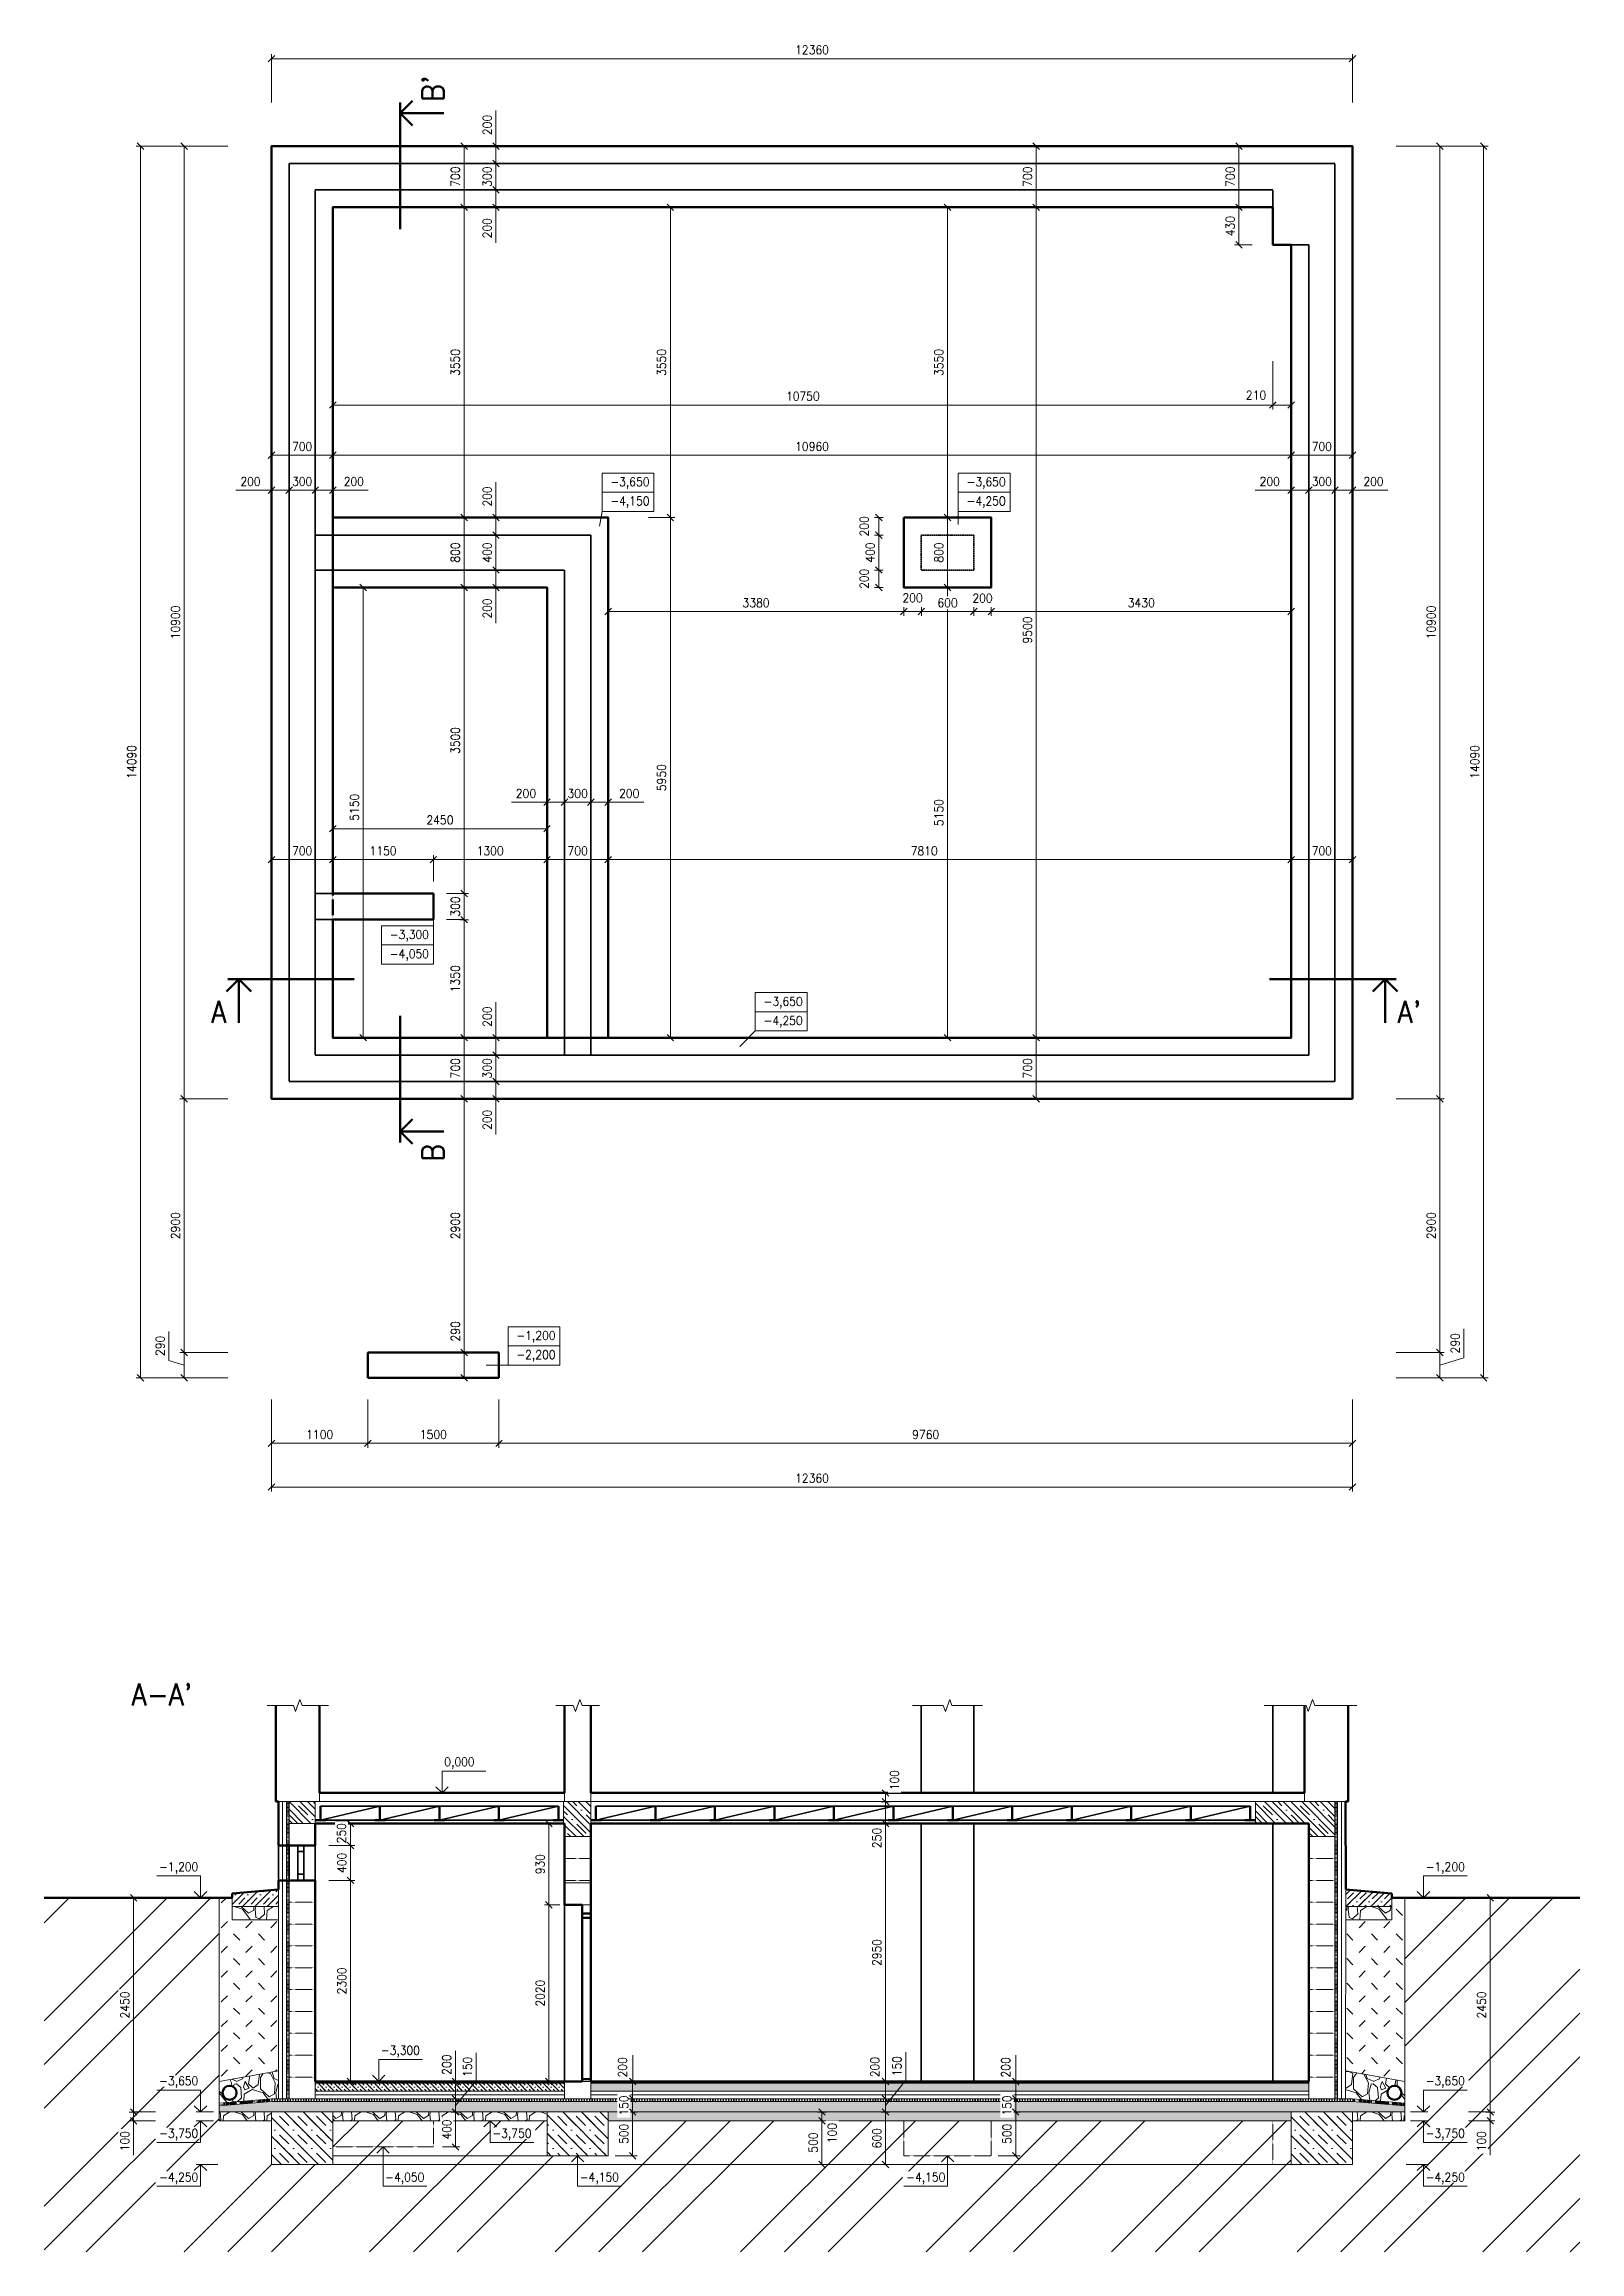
# Model space of a CAD drawing. Header units: millimetres. Extents: x 1661 to 67848, y 26800 to 53490.
# Drawn here: x 40719 to 58279, y 26800 to 52056 of the extents above; entities that cross this region are included whole.
import ezdxf
from ezdxf.enums import TextEntityAlignment as Align

# ---------------------------------------------------------------- set-up
doc = ezdxf.new("R2010")
doc.units = ezdxf.units.MM
doc.header["$MEASUREMENT"] = 0
for name, pattern in [('ACAD_ISO02W100', [15, 12, -3]), ('ACAD_ISO03W100', [30, 12, -18]), ('ACAD_ISO10W100', [18, 12, -3, 0, -3])]:
    doc.linetypes.add(name, pattern=pattern)
doc.layers.get('Defpoints').update_dxf_attribs({"color": 8})
for name, color, linetype, lineweight in [('0.18', 51, 'Continuous', 18), ('0.25', 7, 'Continuous', 25), ('0.35', 6, 'Continuous', 35), ('0.6', 10, 'Continuous', 60), ('0.7', 30, 'Continuous', 70), ('Hydroizolácia', 50, 'ACAD_ISO03W100', 50)]:
    doc.layers.add(name, color=color, linetype=linetype, lineweight=lineweight)
doc.styles.add('MyTextStyle', font='romans.shx', dxfattribs={"width": 0.9})
doc.linetypes.add('TEPELNAIZOLACIA', pattern='A,0.004,[1,tepelnaizolacia,S=1,R=360,X=0,Y=0],-400', length=400.004)
doc.dimstyles.new('Standard SK ext', dxfattribs={"dimtxt": 100, "dimasz": 75, "dimexe": 50, "dimexo": 0, "dimgap": 50, "dimtad": 1, "dimdec": 0, "dimrnd": 5, "dimzin": 0, "dimdsep": 46, "dimtxsty": 'MyTextStyle', "dimblk": 'OBLIQUE', "dimcen": 0, "dimclrd": 51, "dimclre": 51, "dimadec": 0, "dimazin": 0, "dimtfac": 1, "dimtdec": 0, "dimtofl": 0, "dimtmove": 0, "dimatfit": 2, "dimfxl": 500, "dimfxlon": 1, "dimtolj": 1, "dimtzin": 0, "dimlwd": 18, "dimlwe": 18, "dimarcsym": 0})
doc.dimstyles.new('Standard SK int', dxfattribs={"dimtxt": 100, "dimasz": 75, "dimexe": 50, "dimexo": 0, "dimgap": 50, "dimtad": 1, "dimdec": 0, "dimrnd": 5, "dimzin": 0, "dimtxsty": 'MyTextStyle', "dimblk": 'OBLIQUE', "dimcen": 0, "dimclrd": 51, "dimclre": 51, "dimadec": 0, "dimazin": 1, "dimtm": 1e-09, "dimtfac": 1, "dimtdec": 0, "dimtofl": 0, "dimtmove": 0, "dimatfit": 2, "dimfxl": 50, "dimfxlon": 1, "dimtfill": 1, "dimtfillclr": 250, "dimtolj": 1, "dimtzin": 0, "dimlwd": 18, "dimlwe": 18, "dimarcsym": 0})
pattern_1 = [(135, (11526.73, 18762.93), (-212.13203, 1e-14), []), (135, (11376.73, 18912.93), (-106.06602, 6e-15), [150, -75, 0, -75])]
pattern_2 = [(318.01279, (11176.726, 18972.93), (4500, -4000), [67.268, -6659.544]), (274.96974, (11226.726, 18927.93), (-500, 6000), [115.434, -11427.9624]), (222.51045, (11236.726, 18812.93), (5500, 5000), [81.394, -8058.0163]), (357.27369, (11361.726, 18617.93), (-10000, 500), [105.119, -10406.779]), (22.833654, (11466.726, 18612.93), (-6000, -2500), [103.0775, -10204.6866]), (87.27369, (11561.726, 18652.93), (-500, -10000), [105.119, -10406.779]), (127.69424, (11566.726, 18757.93), (5000, -6500), [139.0145, -13762.4243]), (162.25533, (11481.726, 18867.93), (-11000, 3500), [131.244, -12993.1607]), (211.429566, (11356.726, 18907.93), (-6500, -4000), [105.475, -10442.0366]), (265.23636, (11266.726, 18852.93), (500, 5500), [120.416, -5900.3813]), (312.397438, (11256.726, 18732.93), (5500, -6000), [155.724, -15416.6875]), (228.81407, (11366.726, 19112.93), (-3000, -3500), [53.1505, -5261.9224]), (261.469234, (11331.726, 19072.93), (1000, 6500), [101.1185, -10010.7557]), (315, (11316.73, 18972.93), (500, -9e-14), [70.7105, -636.3963]), (293.19859, (11256.726, 18937.93), (-1000, 2500), [38.079, -3769.8076]), (21.8014, (11271.73, 18902.93), (-1500, -500), [53.8515, -2638.731]), (120.96376, (11321.73, 18922.93), (-1000, 1500), [87.4645, -2828.0114]), (251.56505, (11276.73, 18997.93), (500, 1000), [63.2455, -1517.8933]), (106.38954, (11271.726, 18612.93), (-1500, 5000), [88.6, -8771.4226]), (160.34618, (11246.726, 18697.93), (5500, -2000), [74.3305, -7358.704]), (23.19859, (11176.726, 18997.93), (-2500, -1000), [76.1575, -3731.729]), (73.61046, (11246.726, 19027.93), (-1500, -5000), [88.6, -8771.4226]), (69.44395, (11581.726, 18612.93), (-1000, -2500), [85.44, -4186.562]), (24.77514, (11611.726, 18692.93), (-5500, -2500), [71.589, -7087.3215]), (156.80141, (11676.726, 19002.93), (-2500, 1000), [76.1575, -3731.729]), (107.354025, (11606.726, 19032.93), (2000, -6500), [83.8155, -8297.712]), (159.44395, (11676.726, 18757.93), (2500, -1000), [42.72, -4229.282]), (191.30993, (11676.73, 18972.93), (-2000, -500), [25.495, -2524.015]), (255.96376, (11651.73, 18967.93), (500, 1500), [103.0775, -1958.4753]), (276.009006, (11626.726, 18867.93), (-500, 5000), [95.525, -9456.9616]), (33.69007, (11366.73, 18922.93), (-1000, -500), [72.111, -1730.6646]), (83.157227, (11426.726, 18962.93), (1000, 8500), [125.897, -12463.7813]), (150.9454, (11441.726, 19087.93), (3500, -2000), [51.478, -5096.337]), (180, (11396.73, 19112.93), (-500, -500), [30, -470]), (210.25644, (11611.726, 18857.93), (3500, 2000), [69.462, -6876.76]), (138.01279, (11551.726, 18822.93), (-4500, 4000), [134.536, -6592.276]), (90, (11451.73, 18912.93), (-500, 500), [130, -370]), (55.30485, (11451.726, 19042.93), (3500, 5000), [79.057, -7826.637]), (344.0546, (11496.726, 19107.93), (2000, -500), [72.801, -3567.254]), (297.645975, (11566.726, 19087.93), (5000, -9500), [118.5325, -11734.737]), (265.42608, (11621.726, 18982.93), (-500, -6500), [125.3995, -12414.5367])]
pattern_3 = [(318.01279, (11176.726, 18822.93), (4500, -4000), [67.268, -6659.544]), (274.96974, (11226.726, 18777.93), (-500, 6000), [115.434, -11427.9624]), (222.51045, (11236.726, 18662.93), (5500, 5000), [81.394, -8058.0163]), (357.27369, (11361.726, 18467.93), (-10000, 500), [105.119, -10406.779]), (22.833654, (11466.726, 18462.93), (-6000, -2500), [103.0775, -10204.6866]), (87.27369, (11561.726, 18502.93), (-500, -10000), [105.119, -10406.779]), (127.69424, (11566.726, 18607.93), (5000, -6500), [139.0145, -13762.4243]), (162.25533, (11481.726, 18717.93), (-11000, 3500), [131.244, -12993.1607]), (211.429566, (11356.726, 18757.93), (-6500, -4000), [105.475, -10442.0366]), (265.23636, (11266.726, 18702.93), (500, 5500), [120.416, -5900.3813]), (312.397438, (11256.726, 18582.93), (5500, -6000), [155.724, -15416.6875]), (228.81407, (11366.726, 18962.93), (-3000, -3500), [53.1505, -5261.9224]), (261.469234, (11331.726, 18922.93), (1000, 6500), [101.1185, -10010.7557]), (315, (11316.73, 18822.93), (500, -9e-14), [70.7105, -636.3963]), (293.19859, (11256.726, 18787.93), (-1000, 2500), [38.079, -3769.8076]), (21.8014, (11271.73, 18752.93), (-1500, -500), [53.8515, -2638.731]), (120.96376, (11321.73, 18772.93), (-1000, 1500), [87.4645, -2828.0114]), (251.56505, (11276.73, 18847.93), (500, 1000), [63.2455, -1517.8933]), (106.38954, (11271.726, 18462.93), (-1500, 5000), [88.6, -8771.4226]), (160.34618, (11246.726, 18547.93), (5500, -2000), [74.3305, -7358.704]), (23.19859, (11176.726, 18847.93), (-2500, -1000), [76.1575, -3731.729]), (73.61046, (11246.726, 18877.93), (-1500, -5000), [88.6, -8771.4226]), (69.44395, (11581.726, 18462.93), (-1000, -2500), [85.44, -4186.562]), (24.77514, (11611.726, 18542.93), (-5500, -2500), [71.589, -7087.3215]), (156.80141, (11676.726, 18852.93), (-2500, 1000), [76.1575, -3731.729]), (107.354025, (11606.726, 18882.93), (2000, -6500), [83.8155, -8297.712]), (159.44395, (11676.726, 18607.93), (2500, -1000), [42.72, -4229.282]), (191.30993, (11676.73, 18822.93), (-2000, -500), [25.495, -2524.015]), (255.96376, (11651.73, 18817.93), (500, 1500), [103.0775, -1958.4753]), (276.009006, (11626.726, 18717.93), (-500, 5000), [95.525, -9456.9616]), (33.69007, (11366.73, 18772.93), (-1000, -500), [72.111, -1730.6646]), (83.157227, (11426.726, 18812.93), (1000, 8500), [125.897, -12463.7813]), (150.9454, (11441.726, 18937.93), (3500, -2000), [51.478, -5096.337]), (180, (11396.73, 18962.93), (-500, -500), [30, -470]), (210.25644, (11611.726, 18707.93), (3500, 2000), [69.462, -6876.76]), (138.01279, (11551.726, 18672.93), (-4500, 4000), [134.536, -6592.276]), (90, (11451.73, 18762.93), (-500, 500), [130, -370]), (55.30485, (11451.726, 18892.93), (3500, 5000), [79.057, -7826.637]), (344.0546, (11496.726, 18957.93), (2000, -500), [72.801, -3567.254]), (297.645975, (11566.726, 18937.93), (5000, -9500), [118.5325, -11734.737]), (265.42608, (11621.726, 18832.93), (-500, -6500), [125.3995, -12414.5367])]
pattern_4 = [(45, (11913.36, 9860.97), (0, 282.8427), [100, -300]), (135, (12125.46, 10002.39), (-282.8427, 2e-14), [100, -300])]
pattern_5 = [(135, (46603.654, 28735.42), (-91.9239, 6e-15), []), (135, (46538.654, 28800.418), (-45.96194, 3e-15), [65, -32.5, 0, -32.5])]
pattern_6 = [(318.01279, (11413.364, 10220.965), (4500, -4000), [67.268, -6659.544]), (274.96974, (11463.364, 10175.965), (-500, 6000), [115.434, -11427.9624]), (222.51045, (11473.364, 10060.965), (5500, 5000), [81.394, -8058.0163]), (357.27369, (11598.364, 9865.965), (-10000, 500), [105.119, -10406.779]), (22.833654, (11703.364, 9860.965), (-6000, -2500), [103.0775, -10204.6866]), (87.27369, (11798.364, 9900.965), (-500, -10000), [105.119, -10406.779]), (127.69424, (11803.364, 10005.965), (5000, -6500), [139.0145, -13762.4243]), (162.25533, (11718.364, 10115.965), (-11000, 3500), [131.244, -12993.1607]), (211.429566, (11593.364, 10155.965), (-6500, -4000), [105.475, -10442.0366]), (265.23636, (11503.364, 10100.965), (500, 5500), [120.416, -5900.3813]), (312.397438, (11493.364, 9980.965), (5500, -6000), [155.724, -15416.6875]), (228.81407, (11603.364, 10360.965), (-3000, -3500), [53.1505, -5261.9224]), (261.469234, (11568.364, 10320.965), (1000, 6500), [101.1185, -10010.7557]), (315, (11553.36, 10220.97), (500, -9e-14), [70.7105, -636.3963]), (293.19859, (11493.364, 10185.965), (-1000, 2500), [38.079, -3769.8076]), (21.8014, (11508.36, 10150.965), (-1500, -500), [53.8515, -2638.731]), (120.96376, (11558.36, 10170.965), (-1000, 1500), [87.4645, -2828.0114]), (251.56505, (11513.36, 10245.97), (500, 1000), [63.2455, -1517.8933]), (106.38954, (11508.364, 9860.965), (-1500, 5000), [88.6, -8771.4226]), (160.346176, (11483.364, 9945.965), (5500, -2000), [74.3305, -7358.704]), (23.19859, (11413.364, 10245.965), (-2500, -1000), [76.1575, -3731.729]), (73.61046, (11483.364, 10275.965), (-1500, -5000), [88.6, -8771.4226]), (69.44395, (11818.364, 9860.965), (-1000, -2500), [85.44, -4186.562]), (24.77514, (11848.364, 9940.965), (-5500, -2500), [71.589, -7087.3215]), (156.80141, (11913.364, 10250.965), (-2500, 1000), [76.1575, -3731.729]), (107.354025, (11843.364, 10280.965), (2000, -6500), [83.8155, -8297.712]), (159.44395, (11913.364, 10005.965), (2500, -1000), [42.72, -4229.282]), (191.30993, (11913.36, 10220.97), (-2000, -500), [25.495, -2524.015]), (255.96376, (11888.36, 10215.97), (500, 1500), [103.0775, -1958.4753]), (276.009006, (11863.364, 10115.965), (-500, 5000), [95.525, -9456.9616]), (33.69007, (11603.36, 10170.97), (-1000, -500), [72.111, -1730.6646]), (83.157227, (11663.364, 10210.965), (1000, 8500), [125.897, -12463.7813]), (150.9454, (11678.364, 10335.965), (3500, -2000), [51.478, -5096.337]), (180, (11633.36, 10360.97), (-500, -500), [30, -470]), (210.25644, (11848.364, 10105.965), (3500, 2000), [69.462, -6876.76]), (138.01279, (11788.364, 10070.965), (-4500, 4000), [134.536, -6592.276]), (90, (11688.36, 10160.97), (-500, 500), [130, -370]), (55.30485, (11688.364, 10290.965), (3500, 5000), [79.057, -7826.637]), (344.0546, (11733.364, 10355.965), (2000, -500), [72.801, -3567.254]), (297.645975, (11803.364, 10335.965), (5000, -9500), [118.5325, -11734.737]), (265.42608, (11858.364, 10230.965), (-500, -6500), [125.3995, -12414.5367])]
pattern_7 = [(135, (11913.36, 10010.97), (-212.13203, 1e-14), []), (135, (11913.36, 10160.97), (-318.19805, 106.066), [150, -75, 0, -75]), (135, (11913.36, 10310.97), (-212.13203, 1e-14), [])]

msp = doc.modelspace()

# ---------------------------------------------------------------- texts
at = {"layer": '0.25', "char_height": 100, "attachment_point": 3, "style": 'MyTextStyle'}
for s, insert in [('{\\Fromans|c238;-1,200}', (46566.2, 37333.6)), ('{\\Fromans|c238;-2,200}', (46566.2, 37114.5))]:
    msp.add_mtext_dynamic_manual_height_columns(s, width=492.518, gutter_width=500, heights=[0], dxfattribs=dict(at, insert=insert))
at = {"layer": '0.6', "style": 'MyTextStyle', "width": 0.9}
for s, p in [("B'", (45289.2, 51696.2)), ('B', (45289.2, 39474.1))]:
    msp.add_text(s, height=250, rotation=90, dxfattribs=at).set_placement(p, align=Align.RIGHT)
msp.add_text('A', height=250, dxfattribs=at).set_placement((42802.2, 40860.9), align=Align.RIGHT)
msp.add_text("A'", height=250, dxfattribs=at).set_placement((56195.1, 40860.4))
at = {"layer": '0.6', "insert": (41718.7, 33050.5), "char_height": 250, "attachment_point": 7, "style": 'MyTextStyle'}
msp.add_mtext_dynamic_manual_height_columns("{\\Fromans|c238;A-A'}", width=864.452, gutter_width=500, heights=[0], dxfattribs=at)

# ---------------------------------------------------------------- blocks, each defined once
blk = doc.blocks.new('_Oblique')
at = {"color": 0, "linetype": 'ByBlock', "lineweight": -2}
blk.add_line((-0.5, -0.5), (0.5, 0.5), dxfattribs=at)
blk = doc.blocks.new('*D5')
at = {"layer": '0.25', "color": 51, "linetype": 'Continuous', "lineweight": 18, "transparency": 16777216}
for p, q in [((43319, 51390), (43319, 51940)), ((43319, 51890), (55679, 51890)), ((55679, 51390), (55679, 51940))]:
    blk.add_line(p, q, dxfattribs=at)
at = {"layer": 'Defpoints', "color": 0, "transparency": 16777216}
for p in [(55679, 51890), (43319, 50890), (55679, 50890)]:
    blk.add_point(p, dxfattribs=at)
at = {"layer": '0.25', "color": 51, "lineweight": 18, "transparency": 16777216, "xscale": 75, "yscale": 75, "zscale": 75, "rotation": 180}
blk.add_blockref('_Oblique', (43319, 51890), dxfattribs=at)
at = {"layer": '0.25', "color": 51, "lineweight": 18, "transparency": 16777216, "xscale": 75, "yscale": 75, "zscale": 75}
blk.add_blockref('_Oblique', (55679, 51890), dxfattribs=at)
at = {"layer": '0.25', "color": 0, "transparency": 16777216, "insert": (49499, 51990), "char_height": 100, "attachment_point": 5, "style": 'MyTextStyle'}
blk.add_mtext('\\A1;12360', dxfattribs=at)
blk = doc.blocks.new('*D6')
at = {"layer": '0.25', "color": 51, "linetype": 'Continuous', "lineweight": 18, "transparency": 16777216}
for p, q in [((56179, 50890), (56729, 50890)), ((56679, 39990), (56679, 50890)), ((56179, 39990), (56729, 39990))]:
    blk.add_line(p, q, dxfattribs=at)
at = {"layer": 'Defpoints', "color": 0, "transparency": 16777216}
for p in [(55679, 50890), (56679, 50890), (55679, 39990)]:
    blk.add_point(p, dxfattribs=at)
at = {"layer": '0.25', "color": 51, "lineweight": 18, "transparency": 16777216, "xscale": 75, "yscale": 75, "zscale": 75}
for p, rotation in [((56679, 50890), 90), ((56679, 39990), 270)]:
    blk.add_blockref('_Oblique', p, dxfattribs=dict(at, rotation=rotation))
at = {"layer": '0.25', "color": 0, "transparency": 16777216, "insert": (56579, 45440), "char_height": 100, "attachment_point": 5, "rotation": 90, "style": 'MyTextStyle'}
blk.add_mtext('\\A1;10900', dxfattribs=at)
blk = doc.blocks.new('*D7')
at = {"layer": '0.25', "color": 51, "linetype": 'Continuous', "lineweight": 18, "transparency": 16777216}
for p, q in [((56179, 39990), (56729, 39990)), ((56679, 39990), (56679, 37090)), ((56179, 37090), (56729, 37090))]:
    blk.add_line(p, q, dxfattribs=at)
at = {"layer": 'Defpoints', "color": 0, "transparency": 16777216}
for p in [(55679, 39990), (45919, 37090), (56679, 37090)]:
    blk.add_point(p, dxfattribs=at)
at = {"layer": '0.25', "color": 51, "lineweight": 18, "transparency": 16777216, "xscale": 75, "yscale": 75, "zscale": 75}
for p, rotation in [((56679, 39990), 90), ((56679, 37090), 270)]:
    blk.add_blockref('_Oblique', p, dxfattribs=dict(at, rotation=rotation))
at = {"layer": '0.25', "color": 0, "transparency": 16777216, "insert": (56579, 38540), "char_height": 100, "attachment_point": 5, "rotation": 90, "style": 'MyTextStyle'}
blk.add_mtext('\\A1;2900', dxfattribs=at)
blk = doc.blocks.new('*D8')
at = {"layer": '0.25', "color": 51, "linetype": 'Continuous', "lineweight": 18, "transparency": 16777216}
for p, q in [((56954, 37028), (56954, 37359)), ((56179, 37090), (56729, 37090)), ((56679, 37090), (56679, 36800)), ((56679, 36945), (56954, 37028)), ((56179, 36800), (56729, 36800))]:
    blk.add_line(p, q, dxfattribs=at)
at = {"layer": 'Defpoints', "color": 0, "transparency": 16777216}
for p in [(45919, 37090), (45919, 36800), (56679, 36800)]:
    blk.add_point(p, dxfattribs=at)
at = {"layer": '0.25', "color": 51, "lineweight": 18, "transparency": 16777216, "xscale": 75, "yscale": 75, "zscale": 75}
for p, rotation in [((56679, 37090), 90), ((56679, 36800), 270)]:
    blk.add_blockref('_Oblique', p, dxfattribs=dict(at, rotation=rotation))
at = {"layer": '0.25', "color": 0, "transparency": 16777216, "insert": (56854, 37194), "char_height": 100, "attachment_point": 5, "rotation": 90, "style": 'MyTextStyle'}
blk.add_mtext('\\A1;290', dxfattribs=at)
blk = doc.blocks.new('*D9')
at = {"layer": '0.25', "color": 51, "linetype": 'Continuous', "lineweight": 18, "transparency": 16777216}
for p, q in [((43319, 36550), (43319, 36000)), ((44419, 36550), (44419, 36000)), ((43319, 36050), (44419, 36050))]:
    blk.add_line(p, q, dxfattribs=at)
at = {"layer": 'Defpoints', "color": 0, "transparency": 16777216}
for p in [(43319, 39990), (44419, 36800), (44419, 36050)]:
    blk.add_point(p, dxfattribs=at)
at = {"layer": '0.25', "color": 51, "lineweight": 18, "transparency": 16777216, "xscale": 75, "yscale": 75, "zscale": 75, "rotation": 180}
blk.add_blockref('_Oblique', (43319, 36050), dxfattribs=at)
at = {"layer": '0.25', "color": 51, "lineweight": 18, "transparency": 16777216, "xscale": 75, "yscale": 75, "zscale": 75}
blk.add_blockref('_Oblique', (44419, 36050), dxfattribs=at)
at = {"layer": '0.25', "color": 0, "transparency": 16777216, "insert": (43869, 36150), "char_height": 100, "attachment_point": 5, "style": 'MyTextStyle'}
blk.add_mtext('\\A1;1100', dxfattribs=at)
blk = doc.blocks.new('*D10')
at = {"layer": '0.25', "color": 51, "linetype": 'Continuous', "lineweight": 18, "transparency": 16777216}
for p, q in [((44419, 36550), (44419, 36000)), ((45919, 36550), (45919, 36000)), ((44419, 36050), (45919, 36050))]:
    blk.add_line(p, q, dxfattribs=at)
at = {"layer": 'Defpoints', "color": 0, "transparency": 16777216}
for p in [(44419, 36800), (45919, 36800), (45919, 36050)]:
    blk.add_point(p, dxfattribs=at)
at = {"layer": '0.25', "color": 51, "lineweight": 18, "transparency": 16777216, "xscale": 75, "yscale": 75, "zscale": 75, "rotation": 180}
blk.add_blockref('_Oblique', (44419, 36050), dxfattribs=at)
at = {"layer": '0.25', "color": 51, "lineweight": 18, "transparency": 16777216, "xscale": 75, "yscale": 75, "zscale": 75}
blk.add_blockref('_Oblique', (45919, 36050), dxfattribs=at)
at = {"layer": '0.25', "color": 0, "transparency": 16777216, "insert": (45169, 36150), "char_height": 100, "attachment_point": 5, "style": 'MyTextStyle'}
blk.add_mtext('\\A1;1500', dxfattribs=at)
blk = doc.blocks.new('*D11')
at = {"layer": '0.25', "color": 51, "linetype": 'Continuous', "lineweight": 18, "transparency": 16777216}
for p, q in [((45919, 36550), (45919, 36000)), ((55679, 36550), (55679, 36000)), ((45919, 36050), (55679, 36050))]:
    blk.add_line(p, q, dxfattribs=at)
at = {"layer": 'Defpoints', "color": 0, "transparency": 16777216}
for p in [(55679, 39990), (45919, 36800), (55679, 36050)]:
    blk.add_point(p, dxfattribs=at)
at = {"layer": '0.25', "color": 51, "lineweight": 18, "transparency": 16777216, "xscale": 75, "yscale": 75, "zscale": 75, "rotation": 180}
blk.add_blockref('_Oblique', (45919, 36050), dxfattribs=at)
at = {"layer": '0.25', "color": 51, "lineweight": 18, "transparency": 16777216, "xscale": 75, "yscale": 75, "zscale": 75}
blk.add_blockref('_Oblique', (55679, 36050), dxfattribs=at)
at = {"layer": '0.25', "color": 0, "transparency": 16777216, "insert": (50799, 36150), "char_height": 100, "attachment_point": 5, "style": 'MyTextStyle'}
blk.add_mtext('\\A1;9760', dxfattribs=at)
blk = doc.blocks.new('*D12')
at = {"layer": '0.25', "color": 51, "linetype": 'Continuous', "lineweight": 18, "transparency": 16777216}
for p, q in [((42819, 50890), (42269, 50890)), ((42319, 39990), (42319, 50890)), ((42819, 39990), (42269, 39990))]:
    blk.add_line(p, q, dxfattribs=at)
at = {"layer": 'Defpoints', "color": 0, "transparency": 16777216}
for p in [(42319, 50890), (43319, 50890), (43319, 39990)]:
    blk.add_point(p, dxfattribs=at)
at = {"layer": '0.25', "color": 51, "lineweight": 18, "transparency": 16777216, "xscale": 75, "yscale": 75, "zscale": 75}
for p, rotation in [((42319, 50890), 90), ((42319, 39990), 270)]:
    blk.add_blockref('_Oblique', p, dxfattribs=dict(at, rotation=rotation))
at = {"layer": '0.25', "color": 0, "transparency": 16777216, "insert": (42219, 45440), "char_height": 100, "attachment_point": 5, "rotation": 90, "style": 'MyTextStyle'}
blk.add_mtext('\\A1;10900', dxfattribs=at)
blk = doc.blocks.new('*D13')
at = {"layer": '0.25', "color": 51, "linetype": 'Continuous', "lineweight": 18, "transparency": 16777216}
for p, q in [((42819, 39990), (42269, 39990)), ((42319, 39990), (42319, 37090)), ((42819, 37090), (42269, 37090))]:
    blk.add_line(p, q, dxfattribs=at)
at = {"layer": 'Defpoints', "color": 0, "transparency": 16777216}
for p in [(43319, 39990), (42319, 37090), (44419, 37090)]:
    blk.add_point(p, dxfattribs=at)
at = {"layer": '0.25', "color": 51, "lineweight": 18, "transparency": 16777216, "xscale": 75, "yscale": 75, "zscale": 75}
for p, rotation in [((42319, 39990), 90), ((42319, 37090), 270)]:
    blk.add_blockref('_Oblique', p, dxfattribs=dict(at, rotation=rotation))
at = {"layer": '0.25', "color": 0, "transparency": 16777216, "insert": (42219, 38540), "char_height": 100, "attachment_point": 5, "rotation": 90, "style": 'MyTextStyle'}
blk.add_mtext('\\A1;2900', dxfattribs=at)
blk = doc.blocks.new('*D14')
at = {"layer": '0.25', "color": 51, "linetype": 'Continuous', "lineweight": 18, "transparency": 16777216}
for p, q in [((42144, 36998), (42144, 37329)), ((42319, 36945), (42144, 36998)), ((42819, 37090), (42269, 37090)), ((42319, 37090), (42319, 36800)), ((42819, 36800), (42269, 36800))]:
    blk.add_line(p, q, dxfattribs=at)
at = {"layer": 'Defpoints', "color": 0, "transparency": 16777216}
for p in [(44419, 37090), (42319, 36800), (44419, 36800)]:
    blk.add_point(p, dxfattribs=at)
at = {"layer": '0.25', "color": 51, "lineweight": 18, "transparency": 16777216, "xscale": 75, "yscale": 75, "zscale": 75}
for p, rotation in [((42319, 37090), 90), ((42319, 36800), 270)]:
    blk.add_blockref('_Oblique', p, dxfattribs=dict(at, rotation=rotation))
at = {"layer": '0.25', "color": 0, "transparency": 16777216, "insert": (42044, 37164), "char_height": 100, "attachment_point": 5, "rotation": 90, "style": 'MyTextStyle'}
blk.add_mtext('\\A1;290', dxfattribs=at)
blk = doc.blocks.new('*D15')
at = {"layer": '0.25', "color": 51, "linetype": 'Continuous', "lineweight": 18, "transparency": 16777216}
for p, q in [((42319, 50890), (41769, 50890)), ((41819, 50890), (41819, 36800)), ((42319, 36800), (41769, 36800))]:
    blk.add_line(p, q, dxfattribs=at)
at = {"layer": 'Defpoints', "color": 0, "transparency": 16777216}
for p in [(43319, 50890), (41819, 36800), (43319, 36800)]:
    blk.add_point(p, dxfattribs=at)
at = {"layer": '0.25', "color": 51, "lineweight": 18, "transparency": 16777216, "xscale": 75, "yscale": 75, "zscale": 75}
for p, rotation in [((41819, 50890), 90), ((41819, 36800), 270)]:
    blk.add_blockref('_Oblique', p, dxfattribs=dict(at, rotation=rotation))
at = {"layer": '0.25', "color": 0, "transparency": 16777216, "insert": (41719, 43845), "char_height": 100, "attachment_point": 5, "rotation": 90, "style": 'MyTextStyle'}
blk.add_mtext('\\A1;14090', dxfattribs=at)
blk = doc.blocks.new('*D16')
at = {"layer": '0.25', "color": 51, "linetype": 'Continuous', "lineweight": 18, "transparency": 16777216}
for p, q in [((56679, 50890), (57229, 50890)), ((57179, 50890), (57179, 36800)), ((56679, 36800), (57229, 36800))]:
    blk.add_line(p, q, dxfattribs=at)
at = {"layer": 'Defpoints', "color": 0, "transparency": 16777216}
for p in [(55679, 50890), (55679, 36800), (57179, 36800)]:
    blk.add_point(p, dxfattribs=at)
at = {"layer": '0.25', "color": 51, "lineweight": 18, "transparency": 16777216, "xscale": 75, "yscale": 75, "zscale": 75}
for p, rotation in [((57179, 50890), 90), ((57179, 36800), 270)]:
    blk.add_blockref('_Oblique', p, dxfattribs=dict(at, rotation=rotation))
at = {"layer": '0.25', "color": 0, "transparency": 16777216, "insert": (57079, 43845), "char_height": 100, "attachment_point": 5, "rotation": 90, "style": 'MyTextStyle'}
blk.add_mtext('\\A1;14090', dxfattribs=at)
blk = doc.blocks.new('*D17')
at = {"layer": '0.25', "color": 51, "linetype": 'Continuous', "lineweight": 18, "transparency": 16777216}
for p, q in [((43319, 36050), (43319, 35500)), ((55679, 36050), (55679, 35500)), ((43319, 35550), (55679, 35550))]:
    blk.add_line(p, q, dxfattribs=at)
at = {"layer": 'Defpoints', "color": 0, "transparency": 16777216}
for p in [(43319, 39990), (55679, 39990), (55679, 35550)]:
    blk.add_point(p, dxfattribs=at)
at = {"layer": '0.25', "color": 51, "lineweight": 18, "transparency": 16777216, "xscale": 75, "yscale": 75, "zscale": 75, "rotation": 180}
blk.add_blockref('_Oblique', (43319, 35550), dxfattribs=at)
at = {"layer": '0.25', "color": 51, "lineweight": 18, "transparency": 16777216, "xscale": 75, "yscale": 75, "zscale": 75}
blk.add_blockref('_Oblique', (55679, 35550), dxfattribs=at)
at = {"layer": '0.25', "color": 0, "transparency": 16777216, "insert": (49499, 35650), "char_height": 100, "attachment_point": 5, "style": 'MyTextStyle'}
blk.add_mtext('\\A1;12360', dxfattribs=at)
blk = doc.blocks.new('*D18')
at = {"layer": '0.25', "color": 51, "linetype": 'Continuous', "lineweight": 18, "transparency": 16777216}
for p, q in [((51099, 46640), (50999, 46640)), ((51049, 46640), (51049, 45840)), ((51099, 45840), (50999, 45840))]:
    blk.add_line(p, q, dxfattribs=at)
at = {"layer": 'Defpoints', "color": 0, "transparency": 16777216}
for p in [(51549, 46640), (51049, 45840), (51549, 45840)]:
    blk.add_point(p, dxfattribs=at)
at = {"layer": '0.25', "color": 51, "lineweight": 18, "transparency": 16777216, "xscale": 75, "yscale": 75, "zscale": 75}
for p, rotation in [((51049, 46640), 90), ((51049, 45840), 270)]:
    blk.add_blockref('_Oblique', p, dxfattribs=dict(at, rotation=rotation))
at = {"layer": '0.25', "color": 0, "transparency": 16777216, "insert": (50949, 46240), "char_height": 100, "attachment_point": 5, "rotation": 90, "style": 'MyTextStyle', "bg_fill": 3, "box_fill_scale": 1.25, "bg_fill_color": 256, "bg_fill_true_color": 13158600, "bg_fill_transparency": 0}
blk.add_mtext('\\A1;800', dxfattribs=at)
blk = doc.blocks.new('*D19')
at = {"layer": '0.25', "color": 51, "linetype": 'Continuous', "lineweight": 18, "transparency": 16777216}
for p, q in [((52112, 50890), (52012, 50890)), ((52062, 50890), (52062, 50190)), ((52112, 50190), (52012, 50190))]:
    blk.add_line(p, q, dxfattribs=at)
at = {"layer": 'Defpoints', "color": 0, "transparency": 16777216}
for p in [(55679, 50890), (52062, 50190), (54769, 50190)]:
    blk.add_point(p, dxfattribs=at)
at = {"layer": '0.25', "color": 51, "lineweight": 18, "transparency": 16777216, "xscale": 75, "yscale": 75, "zscale": 75}
for p, rotation in [((52062, 50890), 90), ((52062, 50190), 270)]:
    blk.add_blockref('_Oblique', p, dxfattribs=dict(at, rotation=rotation))
at = {"layer": '0.25', "color": 0, "transparency": 16777216, "insert": (51962, 50540), "char_height": 100, "attachment_point": 5, "rotation": 90, "style": 'MyTextStyle'}
blk.add_mtext('\\A1;700', dxfattribs=at)
blk = doc.blocks.new('*D20')
at = {"layer": '0.25', "color": 51, "linetype": 'Continuous', "lineweight": 18, "transparency": 16777216}
for p, q in [((54431, 50890), (54331, 50890)), ((54381, 50890), (54381, 50190)), ((54431, 50190), (54331, 50190))]:
    blk.add_line(p, q, dxfattribs=at)
at = {"layer": 'Defpoints', "color": 0, "transparency": 16777216}
for p in [(55679, 50890), (54381, 50190), (54769, 50190)]:
    blk.add_point(p, dxfattribs=at)
at = {"layer": '0.25', "color": 51, "lineweight": 18, "transparency": 16777216, "xscale": 75, "yscale": 75, "zscale": 75}
for p, rotation in [((54381, 50890), 90), ((54381, 50190), 270)]:
    blk.add_blockref('_Oblique', p, dxfattribs=dict(at, rotation=rotation))
at = {"layer": '0.25', "color": 0, "transparency": 16777216, "insert": (54281, 50540), "char_height": 100, "attachment_point": 5, "rotation": 90, "style": 'MyTextStyle'}
blk.add_mtext('\\A1;700', dxfattribs=at)
blk = doc.blocks.new('*D21')
at = {"layer": '0.25', "color": 51, "linetype": 'Continuous', "lineweight": 18, "transparency": 16777216}
for p, q in [((54431, 50190), (54331, 50190)), ((54381, 49760), (54381, 50190)), ((54331, 49760), (54431, 49760))]:
    blk.add_line(p, q, dxfattribs=at)
at = {"layer": 'Defpoints', "color": 0, "transparency": 16777216}
for p in [(54769, 50190), (43319, 49760)]:
    blk.add_point(p, dxfattribs=at)
at = {"layer": '0.25', "color": 51, "lineweight": 18, "transparency": 16777216, "xscale": 75, "yscale": 75, "zscale": 75}
for p, rotation in [((54381, 50190), 90), ((54381, 49760), 270)]:
    blk.add_blockref('_Oblique', p, dxfattribs=dict(at, rotation=rotation))
at = {"layer": '0.25', "color": 0, "transparency": 16777216, "insert": (54281, 49975), "char_height": 100, "attachment_point": 5, "rotation": 90, "style": 'MyTextStyle', "bg_fill": 3, "box_fill_scale": 1.25, "bg_fill_color": 256, "bg_fill_true_color": 13158600, "bg_fill_transparency": 0}
blk.add_mtext('\\A1;430', dxfattribs=at)
at = {"layer": 'Defpoints', "color": 0, "transparency": 16777216}
blk.add_point((54381, 50190), dxfattribs=at)
blk = doc.blocks.new('*D22')
at = {"layer": '0.25', "color": 51, "linetype": 'Continuous', "lineweight": 18, "transparency": 16777216}
for p, q in [((51099, 50190), (50999, 50190)), ((51049, 50190), (51049, 46640)), ((51099, 46640), (50999, 46640))]:
    blk.add_line(p, q, dxfattribs=at)
at = {"layer": 'Defpoints', "color": 0, "transparency": 16777216}
for p in [(54769, 50190), (51049, 46640), (51549, 46640)]:
    blk.add_point(p, dxfattribs=at)
at = {"layer": '0.25', "color": 51, "lineweight": 18, "transparency": 16777216, "xscale": 75, "yscale": 75, "zscale": 75}
for p, rotation in [((51049, 50190), 90), ((51049, 46640), 270)]:
    blk.add_blockref('_Oblique', p, dxfattribs=dict(at, rotation=rotation))
at = {"layer": '0.25', "color": 0, "transparency": 16777216, "insert": (50949, 48415), "char_height": 100, "attachment_point": 5, "rotation": 90, "style": 'MyTextStyle', "bg_fill": 3, "box_fill_scale": 1.25, "bg_fill_color": 256, "bg_fill_true_color": 13158600, "bg_fill_transparency": 0}
blk.add_mtext('\\A1;3550', dxfattribs=at)
blk = doc.blocks.new('*D23')
at = {"layer": '0.25', "color": 51, "linetype": 'Continuous', "lineweight": 18, "transparency": 16777216}
for p, q in [((51099, 45840), (50999, 45840)), ((51049, 45840), (51049, 40690)), ((51099, 40690), (50999, 40690))]:
    blk.add_line(p, q, dxfattribs=at)
at = {"layer": 'Defpoints', "color": 0, "transparency": 16777216}
for p in [(51549, 45840), (51049, 40690), (54979, 40690)]:
    blk.add_point(p, dxfattribs=at)
at = {"layer": '0.25', "color": 51, "lineweight": 18, "transparency": 16777216, "xscale": 75, "yscale": 75, "zscale": 75}
for p, rotation in [((51049, 45840), 90), ((51049, 40690), 270)]:
    blk.add_blockref('_Oblique', p, dxfattribs=dict(at, rotation=rotation))
at = {"layer": '0.25', "color": 0, "transparency": 16777216, "insert": (50949, 43265), "char_height": 100, "attachment_point": 5, "rotation": 90, "style": 'MyTextStyle', "bg_fill": 3, "box_fill_scale": 1.25, "bg_fill_color": 256, "bg_fill_true_color": 13158600, "bg_fill_transparency": 0}
blk.add_mtext('\\A1;5150', dxfattribs=at)
blk = doc.blocks.new('*D24')
at = {"layer": '0.25', "color": 51, "linetype": 'Continuous', "lineweight": 18, "transparency": 16777216}
for p, q in [((52112, 40690), (52012, 40690)), ((52062, 40690), (52062, 39990)), ((52112, 39990), (52012, 39990))]:
    blk.add_line(p, q, dxfattribs=at)
at = {"layer": 'Defpoints', "color": 0, "transparency": 16777216}
for p in [(54979, 40690), (52062, 39990), (55679, 39990)]:
    blk.add_point(p, dxfattribs=at)
at = {"layer": '0.25', "color": 51, "lineweight": 18, "transparency": 16777216, "xscale": 75, "yscale": 75, "zscale": 75}
for p, rotation in [((52062, 40690), 90), ((52062, 39990), 270)]:
    blk.add_blockref('_Oblique', p, dxfattribs=dict(at, rotation=rotation))
at = {"layer": '0.25', "color": 0, "transparency": 16777216, "insert": (51962, 40340), "char_height": 100, "attachment_point": 5, "rotation": 90, "style": 'MyTextStyle'}
blk.add_mtext('\\A1;700', dxfattribs=at)
blk = doc.blocks.new('*D25')
at = {"layer": '0.25', "color": 51, "linetype": 'Continuous', "lineweight": 18, "transparency": 16777216}
for p, q in [((44019, 47978), (44019, 47878)), ((54769, 47928), (44019, 47928)), ((54769, 47978), (54769, 47878))]:
    blk.add_line(p, q, dxfattribs=at)
at = {"layer": 'Defpoints', "color": 0, "transparency": 16777216}
for p in [(44019, 50190), (54769, 50190), (44019, 47928)]:
    blk.add_point(p, dxfattribs=at)
at = {"layer": '0.25', "color": 51, "lineweight": 18, "transparency": 16777216, "xscale": 75, "yscale": 75, "zscale": 75, "rotation": 180}
blk.add_blockref('_Oblique', (44019, 47928), dxfattribs=at)
at = {"layer": '0.25', "color": 51, "lineweight": 18, "transparency": 16777216, "xscale": 75, "yscale": 75, "zscale": 75}
blk.add_blockref('_Oblique', (54769, 47928), dxfattribs=at)
at = {"layer": '0.25', "color": 0, "transparency": 16777216, "insert": (49394, 48028), "char_height": 100, "attachment_point": 5, "style": 'MyTextStyle', "bg_fill": 3, "box_fill_scale": 1.25, "bg_fill_color": 256, "bg_fill_true_color": 13158600, "bg_fill_transparency": 0}
blk.add_mtext('\\A1;10750', dxfattribs=at)
blk = doc.blocks.new('*D26')
at = {"layer": '0.25', "color": 51, "linetype": 'Continuous', "lineweight": 18, "transparency": 16777216}
for p, q in [((54769, 47978), (54769, 47878)), ((54769, 47928), (54979, 47928)), ((54979, 47978), (54979, 47878))]:
    blk.add_line(p, q, dxfattribs=at)
at = {"layer": 'Defpoints', "color": 0, "transparency": 16777216}
for p in [(54769, 50190), (54979, 49760), (54979, 47928)]:
    blk.add_point(p, dxfattribs=at)
at = {"layer": '0.25', "color": 51, "lineweight": 18, "transparency": 16777216, "xscale": 75, "yscale": 75, "zscale": 75}
blk.add_blockref('_Oblique', (54979, 47928), dxfattribs=at)
at = {"layer": '0.25', "color": 0, "transparency": 16777216, "insert": (54576, 48040), "char_height": 100, "attachment_point": 5, "style": 'MyTextStyle', "bg_fill": 3, "box_fill_scale": 1.25, "bg_fill_color": 256, "bg_fill_true_color": 13158600, "bg_fill_transparency": 0}
blk.add_mtext('\\A1;210', dxfattribs=at)
at = {"layer": '0.25', "color": 51, "lineweight": 18, "transparency": 16777216, "xscale": 75, "yscale": 75, "zscale": 75, "rotation": 180}
blk.add_blockref('_Oblique', (54769, 47928), dxfattribs=at)
blk = doc.blocks.new('*D27')
at = {"layer": '0.25', "color": 51, "linetype": 'Continuous', "lineweight": 18, "transparency": 16777216}
for p, q in [((43319, 47403), (43319, 47303)), ((43319, 47353), (44019, 47353)), ((44019, 47403), (44019, 47303))]:
    blk.add_line(p, q, dxfattribs=at)
at = {"layer": 'Defpoints', "color": 0, "transparency": 16777216}
for p in [(43319, 50890), (44019, 50190), (44019, 47353)]:
    blk.add_point(p, dxfattribs=at)
at = {"layer": '0.25', "color": 51, "lineweight": 18, "transparency": 16777216, "xscale": 75, "yscale": 75, "zscale": 75, "rotation": 180}
blk.add_blockref('_Oblique', (43319, 47353), dxfattribs=at)
at = {"layer": '0.25', "color": 51, "lineweight": 18, "transparency": 16777216, "xscale": 75, "yscale": 75, "zscale": 75}
blk.add_blockref('_Oblique', (44019, 47353), dxfattribs=at)
at = {"layer": '0.25', "color": 0, "transparency": 16777216, "insert": (43669, 47453), "char_height": 100, "attachment_point": 5, "style": 'MyTextStyle'}
blk.add_mtext('\\A1;700', dxfattribs=at)
blk = doc.blocks.new('*D28')
at = {"layer": '0.25', "color": 51, "linetype": 'Continuous', "lineweight": 18, "transparency": 16777216}
for p, q in [((52112, 50190), (52012, 50190)), ((52062, 50190), (52062, 40690)), ((52112, 40690), (52012, 40690))]:
    blk.add_line(p, q, dxfattribs=at)
at = {"layer": 'Defpoints', "color": 0, "transparency": 16777216}
for p in [(54974, 50190), (52062, 40690), (54974, 40690)]:
    blk.add_point(p, dxfattribs=at)
at = {"layer": '0.25', "color": 51, "lineweight": 18, "transparency": 16777216, "xscale": 75, "yscale": 75, "zscale": 75}
for p, rotation in [((52062, 50190), 90), ((52062, 40690), 270)]:
    blk.add_blockref('_Oblique', p, dxfattribs=dict(at, rotation=rotation))
at = {"layer": '0.25', "color": 0, "transparency": 16777216, "insert": (51962, 45354), "char_height": 100, "attachment_point": 5, "rotation": 90, "style": 'MyTextStyle', "bg_fill": 3, "box_fill_scale": 1.25, "bg_fill_color": 256, "bg_fill_true_color": 13158600, "bg_fill_transparency": 0}
blk.add_mtext('\\A1;9500', dxfattribs=at)
blk = doc.blocks.new('*D29')
at = {"layer": '0.25', "color": 51, "linetype": 'Continuous', "lineweight": 18, "transparency": 16777216}
for p, q in [((44019, 47403), (44019, 47303)), ((44019, 47353), (54979, 47353)), ((54979, 47403), (54979, 47303))]:
    blk.add_line(p, q, dxfattribs=at)
at = {"layer": 'Defpoints', "color": 0, "transparency": 16777216}
for p in [(44019, 50190), (54979, 49760), (54979, 47353)]:
    blk.add_point(p, dxfattribs=at)
at = {"layer": '0.25', "color": 51, "lineweight": 18, "transparency": 16777216, "xscale": 75, "yscale": 75, "zscale": 75, "rotation": 180}
blk.add_blockref('_Oblique', (44019, 47353), dxfattribs=at)
at = {"layer": '0.25', "color": 51, "lineweight": 18, "transparency": 16777216, "xscale": 75, "yscale": 75, "zscale": 75}
blk.add_blockref('_Oblique', (54979, 47353), dxfattribs=at)
at = {"layer": '0.25', "color": 0, "transparency": 16777216, "insert": (49499, 47453), "char_height": 100, "attachment_point": 5, "style": 'MyTextStyle', "bg_fill": 3, "box_fill_scale": 1.25, "bg_fill_color": 256, "bg_fill_true_color": 13158600, "bg_fill_transparency": 0}
blk.add_mtext('\\A1;10960', dxfattribs=at)
blk = doc.blocks.new('*D30')
at = {"layer": '0.25', "color": 51, "linetype": 'Continuous', "lineweight": 18, "transparency": 16777216}
for p, q in [((54979, 47403), (54979, 47303)), ((54979, 47353), (55679, 47353)), ((55679, 47403), (55679, 47303))]:
    blk.add_line(p, q, dxfattribs=at)
at = {"layer": 'Defpoints', "color": 0, "transparency": 16777216}
for p in [(55679, 50890), (54979, 49760), (55679, 47353)]:
    blk.add_point(p, dxfattribs=at)
at = {"layer": '0.25', "color": 51, "lineweight": 18, "transparency": 16777216, "xscale": 75, "yscale": 75, "zscale": 75, "rotation": 180}
blk.add_blockref('_Oblique', (54979, 47353), dxfattribs=at)
at = {"layer": '0.25', "color": 51, "lineweight": 18, "transparency": 16777216, "xscale": 75, "yscale": 75, "zscale": 75}
blk.add_blockref('_Oblique', (55679, 47353), dxfattribs=at)
at = {"layer": '0.25', "color": 0, "transparency": 16777216, "insert": (55329, 47453), "char_height": 100, "attachment_point": 5, "style": 'MyTextStyle'}
blk.add_mtext('\\A1;700', dxfattribs=at)
blk = doc.blocks.new('*D31')
at = {"layer": '0.25', "color": 51, "linetype": 'Continuous', "lineweight": 18, "transparency": 16777216}
for p, q in [((45470, 42040), (45570, 42040)), ((45520, 40690), (45520, 42040)), ((45470, 40690), (45570, 40690))]:
    blk.add_line(p, q, dxfattribs=at)
at = {"layer": 'Defpoints', "color": 0, "transparency": 16777216}
for p in [(44019, 42040), (45520, 42040), (44019, 40690)]:
    blk.add_point(p, dxfattribs=at)
at = {"layer": '0.25', "color": 51, "lineweight": 18, "transparency": 16777216, "xscale": 75, "yscale": 75, "zscale": 75}
for p, rotation in [((45520, 42040), 90), ((45520, 40690), 270)]:
    blk.add_blockref('_Oblique', p, dxfattribs=dict(at, rotation=rotation))
at = {"layer": '0.25', "color": 0, "transparency": 16777216, "insert": (45420, 41365), "char_height": 100, "attachment_point": 5, "rotation": 90, "style": 'MyTextStyle', "bg_fill": 3, "box_fill_scale": 1.25, "bg_fill_color": 256, "bg_fill_true_color": 13158600, "bg_fill_transparency": 0}
blk.add_mtext('\\A1;1350', dxfattribs=at)
blk = doc.blocks.new('*D32')
at = {"layer": '0.25', "color": 51, "linetype": 'Continuous', "lineweight": 18, "transparency": 16777216}
for p, q in [((45470, 42340), (45570, 42340)), ((45520, 42040), (45520, 42340)), ((45470, 42040), (45570, 42040))]:
    blk.add_line(p, q, dxfattribs=at)
at = {"layer": 'Defpoints', "color": 0, "transparency": 16777216}
for p in [(44019, 42340), (45520, 42340), (44019, 42040)]:
    blk.add_point(p, dxfattribs=at)
at = {"layer": '0.25', "color": 51, "lineweight": 18, "transparency": 16777216, "xscale": 75, "yscale": 75, "zscale": 75}
for p, rotation in [((45520, 42340), 90), ((45520, 42040), 270)]:
    blk.add_blockref('_Oblique', p, dxfattribs=dict(at, rotation=rotation))
at = {"layer": '0.25', "color": 0, "transparency": 16777216, "insert": (45420, 42190), "char_height": 100, "attachment_point": 5, "rotation": 90, "style": 'MyTextStyle'}
blk.add_mtext('\\A1;300', dxfattribs=at)
blk = doc.blocks.new('*D33')
at = {"layer": '0.25', "color": 51, "linetype": 'Continuous', "lineweight": 18, "transparency": 16777216}
for p, q in [((45470, 45840), (45570, 45840)), ((45520, 42340), (45520, 45840)), ((45470, 42340), (45570, 42340))]:
    blk.add_line(p, q, dxfattribs=at)
at = {"layer": 'Defpoints', "color": 0, "transparency": 16777216}
for p in [(44019, 45840), (45520, 45840), (44019, 42340)]:
    blk.add_point(p, dxfattribs=at)
at = {"layer": '0.25', "color": 51, "lineweight": 18, "transparency": 16777216, "xscale": 75, "yscale": 75, "zscale": 75}
for p, rotation in [((45520, 45840), 90), ((45520, 42340), 270)]:
    blk.add_blockref('_Oblique', p, dxfattribs=dict(at, rotation=rotation))
at = {"layer": '0.25', "color": 0, "transparency": 16777216, "insert": (45420, 44090), "char_height": 100, "attachment_point": 5, "rotation": 90, "style": 'MyTextStyle', "bg_fill": 3, "box_fill_scale": 1.25, "bg_fill_color": 256, "bg_fill_true_color": 13158600, "bg_fill_transparency": 0}
blk.add_mtext('\\A1;3500', dxfattribs=at)
blk = doc.blocks.new('*D34')
at = {"layer": '0.25', "color": 51, "linetype": 'Continuous', "lineweight": 18, "transparency": 16777216}
for p, q in [((45470, 40690), (45570, 40690)), ((45520, 39990), (45520, 40690)), ((45470, 39990), (45570, 39990))]:
    blk.add_line(p, q, dxfattribs=at)
at = {"layer": 'Defpoints', "color": 0, "transparency": 16777216}
for p in [(44019, 40690), (45520, 40690), (43319, 39990)]:
    blk.add_point(p, dxfattribs=at)
at = {"layer": '0.25', "color": 51, "lineweight": 18, "transparency": 16777216, "xscale": 75, "yscale": 75, "zscale": 75}
for p, rotation in [((45520, 40690), 90), ((45520, 39990), 270)]:
    blk.add_blockref('_Oblique', p, dxfattribs=dict(at, rotation=rotation))
at = {"layer": '0.25', "color": 0, "transparency": 16777216, "insert": (45420, 40340), "char_height": 100, "attachment_point": 5, "rotation": 90, "style": 'MyTextStyle'}
blk.add_mtext('\\A1;700', dxfattribs=at)
blk = doc.blocks.new('*D35')
at = {"layer": '0.25', "color": 51, "linetype": 'Continuous', "lineweight": 18, "transparency": 16777216}
for p, q in [((45470, 46640), (45570, 46640)), ((45520, 45840), (45520, 46640)), ((45470, 45840), (45570, 45840))]:
    blk.add_line(p, q, dxfattribs=at)
at = {"layer": 'Defpoints', "color": 0, "transparency": 16777216}
for p in [(44019, 46640), (45520, 46640), (44019, 45840)]:
    blk.add_point(p, dxfattribs=at)
at = {"layer": '0.25', "color": 51, "lineweight": 18, "transparency": 16777216, "xscale": 75, "yscale": 75, "zscale": 75}
for p, rotation in [((45520, 46640), 90), ((45520, 45840), 270)]:
    blk.add_blockref('_Oblique', p, dxfattribs=dict(at, rotation=rotation))
at = {"layer": '0.25', "color": 0, "transparency": 16777216, "insert": (45420, 46240), "char_height": 100, "attachment_point": 5, "rotation": 90, "style": 'MyTextStyle', "bg_fill": 3, "box_fill_scale": 1.25, "bg_fill_color": 256, "bg_fill_true_color": 13158600, "bg_fill_transparency": 0}
blk.add_mtext('\\A1;800', dxfattribs=at)
blk = doc.blocks.new('*D36')
at = {"layer": '0.25', "color": 51, "linetype": 'Continuous', "lineweight": 18, "transparency": 16777216}
for p, q in [((45470, 50190), (45570, 50190)), ((45520, 46640), (45520, 50190)), ((45470, 46640), (45570, 46640))]:
    blk.add_line(p, q, dxfattribs=at)
at = {"layer": 'Defpoints', "color": 0, "transparency": 16777216}
for p in [(44019, 50190), (45520, 50190), (44019, 46640)]:
    blk.add_point(p, dxfattribs=at)
at = {"layer": '0.25', "color": 51, "lineweight": 18, "transparency": 16777216, "xscale": 75, "yscale": 75, "zscale": 75}
for p, rotation in [((45520, 50190), 90), ((45520, 46640), 270)]:
    blk.add_blockref('_Oblique', p, dxfattribs=dict(at, rotation=rotation))
at = {"layer": '0.25', "color": 0, "transparency": 16777216, "insert": (45420, 48415), "char_height": 100, "attachment_point": 5, "rotation": 90, "style": 'MyTextStyle', "bg_fill": 3, "box_fill_scale": 1.25, "bg_fill_color": 256, "bg_fill_true_color": 13158600, "bg_fill_transparency": 0}
blk.add_mtext('\\A1;3550', dxfattribs=at)
blk = doc.blocks.new('*D37')
at = {"layer": '0.25', "color": 51, "linetype": 'Continuous', "lineweight": 18, "transparency": 16777216}
for p, q in [((45470, 50890), (45570, 50890)), ((45520, 50190), (45520, 50890)), ((45470, 50190), (45570, 50190))]:
    blk.add_line(p, q, dxfattribs=at)
at = {"layer": 'Defpoints', "color": 0, "transparency": 16777216}
for p in [(43319, 50890), (45520, 50890), (44019, 50190)]:
    blk.add_point(p, dxfattribs=at)
at = {"layer": '0.25', "color": 51, "lineweight": 18, "transparency": 16777216, "xscale": 75, "yscale": 75, "zscale": 75}
for p, rotation in [((45520, 50890), 90), ((45520, 50190), 270)]:
    blk.add_blockref('_Oblique', p, dxfattribs=dict(at, rotation=rotation))
at = {"layer": '0.25', "color": 0, "transparency": 16777216, "insert": (45420, 50540), "char_height": 100, "attachment_point": 5, "rotation": 90, "style": 'MyTextStyle'}
blk.add_mtext('\\A1;700', dxfattribs=at)
blk = doc.blocks.new('*D38')
at = {"layer": '0.25', "color": 51, "linetype": 'Continuous', "lineweight": 18, "transparency": 16777216}
for p, q in [((45885, 40690), (45885, 41097)), ((45835, 40690), (45935, 40690)), ((45885, 40490), (45885, 40690)), ((45835, 40490), (45935, 40490))]:
    blk.add_line(p, q, dxfattribs=at)
at = {"layer": 'Defpoints', "color": 0, "transparency": 16777216}
for p in [(44019, 40690), (44019, 40490), (45885, 40490)]:
    blk.add_point(p, dxfattribs=at)
at = {"layer": '0.25', "color": 51, "lineweight": 18, "transparency": 16777216, "xscale": 75, "yscale": 75, "zscale": 75}
for p, rotation in [((45885, 40690), 90), ((45885, 40490), 270)]:
    blk.add_blockref('_Oblique', p, dxfattribs=dict(at, rotation=rotation))
at = {"layer": '0.25', "color": 0, "transparency": 16777216, "insert": (45785, 40931), "char_height": 100, "attachment_point": 5, "rotation": 90, "style": 'MyTextStyle', "bg_fill": 3, "box_fill_scale": 1.25, "bg_fill_color": 256, "bg_fill_true_color": 13158600, "bg_fill_transparency": 0}
blk.add_mtext('\\A1;200', dxfattribs=at)
blk = doc.blocks.new('*D39')
at = {"layer": '0.25', "color": 51, "linetype": 'Continuous', "lineweight": 18, "transparency": 16777216}
for p, q in [((45835, 40490), (45935, 40490)), ((45885, 40490), (45885, 40190)), ((45835, 40190), (45935, 40190))]:
    blk.add_line(p, q, dxfattribs=at)
at = {"layer": 'Defpoints', "color": 0, "transparency": 16777216}
for p in [(44019, 40490), (43519, 40190), (45885, 40190)]:
    blk.add_point(p, dxfattribs=at)
at = {"layer": '0.25', "color": 51, "lineweight": 18, "transparency": 16777216, "xscale": 75, "yscale": 75, "zscale": 75}
for p, rotation in [((45885, 40490), 90), ((45885, 40190), 270)]:
    blk.add_blockref('_Oblique', p, dxfattribs=dict(at, rotation=rotation))
at = {"layer": '0.25', "color": 0, "transparency": 16777216, "insert": (45785, 40340), "char_height": 100, "attachment_point": 5, "rotation": 90, "style": 'MyTextStyle'}
blk.add_mtext('\\A1;300', dxfattribs=at)
blk = doc.blocks.new('*D40')
at = {"layer": '0.25', "color": 51, "linetype": 'Continuous', "lineweight": 18, "transparency": 16777216}
for p, q in [((45835, 40190), (45935, 40190)), ((45885, 40190), (45885, 39990)), ((45835, 39990), (45935, 39990)), ((45885, 39990), (45885, 39584))]:
    blk.add_line(p, q, dxfattribs=at)
at = {"layer": 'Defpoints', "color": 0, "transparency": 16777216}
for p in [(43519, 40190), (43319, 39990)]:
    blk.add_point(p, dxfattribs=at)
at = {"layer": '0.25', "color": 51, "lineweight": 18, "transparency": 16777216, "xscale": 75, "yscale": 75, "zscale": 75}
for p, rotation in [((45885, 40190), 90), ((45885, 39990), 270)]:
    blk.add_blockref('_Oblique', p, dxfattribs=dict(at, rotation=rotation))
at = {"layer": '0.25', "color": 0, "transparency": 16777216, "insert": (45785, 39750), "char_height": 100, "attachment_point": 5, "rotation": 90, "style": 'MyTextStyle', "bg_fill": 3, "box_fill_scale": 1.25, "bg_fill_color": 256, "bg_fill_true_color": 13158600, "bg_fill_transparency": 0}
blk.add_mtext('\\A1;200', dxfattribs=at)
at = {"layer": 'Defpoints', "color": 0, "transparency": 16777216}
blk.add_point((45885, 39990), dxfattribs=at)
blk = doc.blocks.new('*D41')
at = {"layer": '0.25', "color": 51, "linetype": 'Continuous', "lineweight": 18, "transparency": 16777216}
for p, q in [((45835, 46040), (45935, 46040)), ((45885, 46040), (45885, 45840)), ((45835, 45840), (45935, 45840)), ((45885, 45840), (45885, 45434))]:
    blk.add_line(p, q, dxfattribs=at)
at = {"layer": 'Defpoints', "color": 0, "transparency": 16777216}
for p in [(44019, 46040), (45885, 46040), (44019, 45840)]:
    blk.add_point(p, dxfattribs=at)
at = {"layer": '0.25', "color": 51, "lineweight": 18, "transparency": 16777216, "xscale": 75, "yscale": 75, "zscale": 75}
for p, rotation in [((45885, 46040), 90), ((45885, 45840), 270)]:
    blk.add_blockref('_Oblique', p, dxfattribs=dict(at, rotation=rotation))
at = {"layer": '0.25', "color": 0, "transparency": 16777216, "insert": (45785, 45600), "char_height": 100, "attachment_point": 5, "rotation": 90, "style": 'MyTextStyle', "bg_fill": 3, "box_fill_scale": 1.25, "bg_fill_color": 256, "bg_fill_true_color": 13158600, "bg_fill_transparency": 0}
blk.add_mtext('\\A1;200', dxfattribs=at)
blk = doc.blocks.new('*D42')
at = {"layer": '0.25', "color": 51, "linetype": 'Continuous', "lineweight": 18, "transparency": 16777216}
for p, q in [((45835, 46440), (45935, 46440)), ((45885, 46040), (45885, 46440)), ((45835, 46040), (45935, 46040))]:
    blk.add_line(p, q, dxfattribs=at)
at = {"layer": 'Defpoints', "color": 0, "transparency": 16777216}
for p in [(44019, 46440), (44019, 46040)]:
    blk.add_point(p, dxfattribs=at)
at = {"layer": '0.25', "color": 51, "lineweight": 18, "transparency": 16777216, "xscale": 75, "yscale": 75, "zscale": 75}
for p, rotation in [((45885, 46440), 90), ((45885, 46040), 270)]:
    blk.add_blockref('_Oblique', p, dxfattribs=dict(at, rotation=rotation))
at = {"layer": '0.25', "color": 0, "transparency": 16777216, "insert": (45785, 46240), "char_height": 100, "attachment_point": 5, "rotation": 90, "style": 'MyTextStyle', "bg_fill": 3, "box_fill_scale": 1.25, "bg_fill_color": 256, "bg_fill_true_color": 13158600, "bg_fill_transparency": 0}
blk.add_mtext('\\A1;400', dxfattribs=at)
at = {"layer": 'Defpoints', "color": 0, "transparency": 16777216}
blk.add_point((45885, 46440), dxfattribs=at)
blk = doc.blocks.new('*D43')
at = {"layer": '0.25', "color": 51, "linetype": 'Continuous', "lineweight": 18, "transparency": 16777216}
for p, q in [((45885, 46640), (45885, 47047)), ((45835, 46640), (45935, 46640)), ((45885, 46440), (45885, 46640)), ((45835, 46440), (45935, 46440))]:
    blk.add_line(p, q, dxfattribs=at)
at = {"layer": 'Defpoints', "color": 0, "transparency": 16777216}
for p in [(44019, 46640), (44019, 46440)]:
    blk.add_point(p, dxfattribs=at)
at = {"layer": '0.25', "color": 51, "lineweight": 18, "transparency": 16777216, "xscale": 75, "yscale": 75, "zscale": 75}
for p, rotation in [((45885, 46640), 90), ((45885, 46440), 270)]:
    blk.add_blockref('_Oblique', p, dxfattribs=dict(at, rotation=rotation))
at = {"layer": '0.25', "color": 0, "transparency": 16777216, "insert": (45785, 46881), "char_height": 100, "attachment_point": 5, "rotation": 90, "style": 'MyTextStyle', "bg_fill": 3, "box_fill_scale": 1.25, "bg_fill_color": 256, "bg_fill_true_color": 13158600, "bg_fill_transparency": 0}
blk.add_mtext('\\A1;200', dxfattribs=at)
at = {"layer": 'Defpoints', "color": 0, "transparency": 16777216}
blk.add_point((45885, 46640), dxfattribs=at)
blk = doc.blocks.new('*D44')
at = {"layer": '0.25', "color": 51, "linetype": 'Continuous', "lineweight": 18, "transparency": 16777216}
for p, q in [((45885, 50890), (45885, 51297)), ((45835, 50890), (45935, 50890)), ((45885, 50690), (45885, 50890)), ((45835, 50690), (45935, 50690))]:
    blk.add_line(p, q, dxfattribs=at)
at = {"layer": 'Defpoints', "color": 0, "transparency": 16777216}
for p in [(43319, 50890), (43319, 50690), (45885, 50690)]:
    blk.add_point(p, dxfattribs=at)
at = {"layer": '0.25', "color": 51, "lineweight": 18, "transparency": 16777216, "xscale": 75, "yscale": 75, "zscale": 75}
for p, rotation in [((45885, 50890), 90), ((45885, 50690), 270)]:
    blk.add_blockref('_Oblique', p, dxfattribs=dict(at, rotation=rotation))
at = {"layer": '0.25', "color": 0, "transparency": 16777216, "insert": (45785, 51131), "char_height": 100, "attachment_point": 5, "rotation": 90, "style": 'MyTextStyle', "bg_fill": 3, "box_fill_scale": 1.25, "bg_fill_color": 256, "bg_fill_true_color": 13158600, "bg_fill_transparency": 0}
blk.add_mtext('\\A1;200', dxfattribs=at)
blk = doc.blocks.new('*D45')
at = {"layer": '0.25', "color": 51, "linetype": 'Continuous', "lineweight": 18, "transparency": 16777216}
for p, q in [((45835, 50690), (45935, 50690)), ((45885, 50690), (45885, 50390)), ((45835, 50390), (45935, 50390))]:
    blk.add_line(p, q, dxfattribs=at)
at = {"layer": 'Defpoints', "color": 0, "transparency": 16777216}
for p in [(43319, 50690), (43819, 50390), (45885, 50390)]:
    blk.add_point(p, dxfattribs=at)
at = {"layer": '0.25', "color": 51, "lineweight": 18, "transparency": 16777216, "xscale": 75, "yscale": 75, "zscale": 75}
for p, rotation in [((45885, 50690), 90), ((45885, 50390), 270)]:
    blk.add_blockref('_Oblique', p, dxfattribs=dict(at, rotation=rotation))
at = {"layer": '0.25', "color": 0, "transparency": 16777216, "insert": (45785, 50540), "char_height": 100, "attachment_point": 5, "rotation": 90, "style": 'MyTextStyle'}
blk.add_mtext('\\A1;300', dxfattribs=at)
blk = doc.blocks.new('*D46')
at = {"layer": '0.25', "color": 51, "linetype": 'Continuous', "lineweight": 18, "transparency": 16777216}
for p, q in [((45835, 50390), (45935, 50390)), ((45885, 50390), (45885, 50190)), ((45835, 50190), (45935, 50190)), ((45885, 50190), (45885, 49784))]:
    blk.add_line(p, q, dxfattribs=at)
at = {"layer": 'Defpoints', "color": 0, "transparency": 16777216}
for p in [(43819, 50390), (44019, 50190)]:
    blk.add_point(p, dxfattribs=at)
at = {"layer": '0.25', "color": 51, "lineweight": 18, "transparency": 16777216, "xscale": 75, "yscale": 75, "zscale": 75}
for p, rotation in [((45885, 50390), 90), ((45885, 50190), 270)]:
    blk.add_blockref('_Oblique', p, dxfattribs=dict(at, rotation=rotation))
at = {"layer": '0.25', "color": 0, "transparency": 16777216, "insert": (45785, 49950), "char_height": 100, "attachment_point": 5, "rotation": 90, "style": 'MyTextStyle', "bg_fill": 3, "box_fill_scale": 1.25, "bg_fill_color": 256, "bg_fill_true_color": 13158600, "bg_fill_transparency": 0}
blk.add_mtext('\\A1;200', dxfattribs=at)
at = {"layer": 'Defpoints', "color": 0, "transparency": 16777216}
blk.add_point((45885, 50190), dxfattribs=at)
blk = doc.blocks.new('*D47')
at = {"layer": '0.25', "color": 51, "linetype": 'Continuous', "lineweight": 18, "transparency": 16777216}
for p, q in [((43819, 46904), (43819, 47004)), ((44019, 46904), (44019, 47004)), ((43819, 46954), (44019, 46954)), ((44019, 46954), (44425, 46954))]:
    blk.add_line(p, q, dxfattribs=at)
at = {"layer": 'Defpoints', "color": 0, "transparency": 16777216}
for p in [(43819, 46954), (43819, 46440), (44019, 46440)]:
    blk.add_point(p, dxfattribs=at)
at = {"layer": '0.25', "color": 51, "lineweight": 18, "transparency": 16777216, "xscale": 75, "yscale": 75, "zscale": 75, "rotation": 180}
blk.add_blockref('_Oblique', (43819, 46954), dxfattribs=at)
at = {"layer": '0.25', "color": 51, "lineweight": 18, "transparency": 16777216, "xscale": 75, "yscale": 75, "zscale": 75}
blk.add_blockref('_Oblique', (44019, 46954), dxfattribs=at)
at = {"layer": '0.25', "color": 0, "transparency": 16777216, "insert": (44259, 47054), "char_height": 100, "attachment_point": 5, "style": 'MyTextStyle', "bg_fill": 3, "box_fill_scale": 1.25, "bg_fill_color": 256, "bg_fill_true_color": 13158600, "bg_fill_transparency": 0}
blk.add_mtext('\\A1;200', dxfattribs=at)
blk = doc.blocks.new('*D48')
at = {"layer": '0.25', "color": 51, "linetype": 'Continuous', "lineweight": 18, "transparency": 16777216}
for p, q in [((43519, 46904), (43519, 47004)), ((43819, 46904), (43819, 47004)), ((43819, 46954), (43519, 46954))]:
    blk.add_line(p, q, dxfattribs=at)
at = {"layer": 'Defpoints', "color": 0, "transparency": 16777216}
for p in [(43519, 46954), (43519, 46440), (43819, 46440)]:
    blk.add_point(p, dxfattribs=at)
at = {"layer": '0.25', "color": 51, "lineweight": 18, "transparency": 16777216, "xscale": 75, "yscale": 75, "zscale": 75, "rotation": 180}
blk.add_blockref('_Oblique', (43519, 46954), dxfattribs=at)
at = {"layer": '0.25', "color": 51, "lineweight": 18, "transparency": 16777216, "xscale": 75, "yscale": 75, "zscale": 75}
blk.add_blockref('_Oblique', (43819, 46954), dxfattribs=at)
at = {"layer": '0.25', "color": 0, "transparency": 16777216, "insert": (43669, 47054), "char_height": 100, "attachment_point": 5, "style": 'MyTextStyle'}
blk.add_mtext('\\A1;300', dxfattribs=at)
blk = doc.blocks.new('*D49')
at = {"layer": '0.25', "color": 51, "linetype": 'Continuous', "lineweight": 18, "transparency": 16777216}
for p, q in [((43319, 46904), (43319, 47004)), ((43519, 46904), (43519, 47004)), ((43319, 46954), (42912, 46954)), ((43519, 46954), (43319, 46954))]:
    blk.add_line(p, q, dxfattribs=at)
at = {"layer": 'Defpoints', "color": 0, "transparency": 16777216}
for p in [(43319, 46440), (43519, 46440)]:
    blk.add_point(p, dxfattribs=at)
at = {"layer": '0.25', "color": 51, "lineweight": 18, "transparency": 16777216, "xscale": 75, "yscale": 75, "zscale": 75, "rotation": 180}
blk.add_blockref('_Oblique', (43319, 46954), dxfattribs=at)
at = {"layer": '0.25', "color": 51, "lineweight": 18, "transparency": 16777216, "xscale": 75, "yscale": 75, "zscale": 75}
blk.add_blockref('_Oblique', (43519, 46954), dxfattribs=at)
at = {"layer": '0.25', "color": 0, "transparency": 16777216, "insert": (43078, 47054), "char_height": 100, "attachment_point": 5, "style": 'MyTextStyle', "bg_fill": 3, "box_fill_scale": 1.25, "bg_fill_color": 256, "bg_fill_true_color": 13158600, "bg_fill_transparency": 0}
blk.add_mtext('\\A1;200', dxfattribs=at)
at = {"layer": 'Defpoints', "color": 0, "transparency": 16777216}
blk.add_point((43319, 46954), dxfattribs=at)
blk = doc.blocks.new('*D50')
at = {"layer": '0.25', "color": 51, "linetype": 'Continuous', "lineweight": 18, "transparency": 16777216}
for p, q in [((44019, 42677), (44019, 42777)), ((44019, 42727), (45169, 42727)), ((45169, 42677), (45169, 42777))]:
    blk.add_line(p, q, dxfattribs=at)
at = {"layer": 'Defpoints', "color": 0, "transparency": 16777216}
for p in [(45169, 42727), (44019, 42340), (45169, 42340)]:
    blk.add_point(p, dxfattribs=at)
at = {"layer": '0.25', "color": 51, "lineweight": 18, "transparency": 16777216, "xscale": 75, "yscale": 75, "zscale": 75, "rotation": 180}
blk.add_blockref('_Oblique', (44019, 42727), dxfattribs=at)
at = {"layer": '0.25', "color": 51, "lineweight": 18, "transparency": 16777216, "xscale": 75, "yscale": 75, "zscale": 75}
blk.add_blockref('_Oblique', (45169, 42727), dxfattribs=at)
at = {"layer": '0.25', "color": 0, "transparency": 16777216, "insert": (44594, 42827), "char_height": 100, "attachment_point": 5, "style": 'MyTextStyle', "bg_fill": 3, "box_fill_scale": 1.25, "bg_fill_color": 256, "bg_fill_true_color": 13158600, "bg_fill_transparency": 0}
blk.add_mtext('\\A1;1150', dxfattribs=at)
blk = doc.blocks.new('*D51')
at = {"layer": '0.25', "color": 51, "linetype": 'Continuous', "lineweight": 18, "transparency": 16777216}
for p, q in [((45169, 42677), (45169, 42777)), ((45169, 42727), (46469, 42727)), ((46469, 42677), (46469, 42777))]:
    blk.add_line(p, q, dxfattribs=at)
at = {"layer": 'Defpoints', "color": 0, "transparency": 16777216}
for p in [(46469, 42727), (45169, 42340), (46469, 40690)]:
    blk.add_point(p, dxfattribs=at)
at = {"layer": '0.25', "color": 51, "lineweight": 18, "transparency": 16777216, "xscale": 75, "yscale": 75, "zscale": 75, "rotation": 180}
blk.add_blockref('_Oblique', (45169, 42727), dxfattribs=at)
at = {"layer": '0.25', "color": 51, "lineweight": 18, "transparency": 16777216, "xscale": 75, "yscale": 75, "zscale": 75}
blk.add_blockref('_Oblique', (46469, 42727), dxfattribs=at)
at = {"layer": '0.25', "color": 0, "transparency": 16777216, "insert": (45819, 42827), "char_height": 100, "attachment_point": 5, "style": 'MyTextStyle', "bg_fill": 3, "box_fill_scale": 1.25, "bg_fill_color": 256, "bg_fill_true_color": 13158600, "bg_fill_transparency": 0}
blk.add_mtext('\\A1;1300', dxfattribs=at)
blk = doc.blocks.new('*D52')
at = {"layer": '0.25', "color": 51, "linetype": 'Continuous', "lineweight": 18, "transparency": 16777216}
for p, q in [((46469, 42677), (46469, 42777)), ((46469, 42727), (47169, 42727)), ((47169, 42677), (47169, 42777))]:
    blk.add_line(p, q, dxfattribs=at)
at = {"layer": 'Defpoints', "color": 0, "transparency": 16777216}
for p in [(47169, 42727), (46469, 40690), (47169, 40690)]:
    blk.add_point(p, dxfattribs=at)
at = {"layer": '0.25', "color": 51, "lineweight": 18, "transparency": 16777216, "xscale": 75, "yscale": 75, "zscale": 75, "rotation": 180}
blk.add_blockref('_Oblique', (46469, 42727), dxfattribs=at)
at = {"layer": '0.25', "color": 51, "lineweight": 18, "transparency": 16777216, "xscale": 75, "yscale": 75, "zscale": 75}
blk.add_blockref('_Oblique', (47169, 42727), dxfattribs=at)
at = {"layer": '0.25', "color": 0, "transparency": 16777216, "insert": (46819, 42827), "char_height": 100, "attachment_point": 5, "style": 'MyTextStyle', "bg_fill": 3, "box_fill_scale": 1.25, "bg_fill_color": 256, "bg_fill_true_color": 13158600, "bg_fill_transparency": 0}
blk.add_mtext('\\A1;700', dxfattribs=at)
blk = doc.blocks.new('*D53')
at = {"layer": '0.25', "color": 51, "linetype": 'Continuous', "lineweight": 18, "transparency": 16777216}
for p, q in [((47169, 42677), (47169, 42777)), ((47169, 42727), (54979, 42727)), ((54979, 42677), (54979, 42777))]:
    blk.add_line(p, q, dxfattribs=at)
at = {"layer": 'Defpoints', "color": 0, "transparency": 16777216}
for p in [(54979, 42727), (47169, 40690), (54979, 40690)]:
    blk.add_point(p, dxfattribs=at)
at = {"layer": '0.25', "color": 51, "lineweight": 18, "transparency": 16777216, "xscale": 75, "yscale": 75, "zscale": 75, "rotation": 180}
blk.add_blockref('_Oblique', (47169, 42727), dxfattribs=at)
at = {"layer": '0.25', "color": 51, "lineweight": 18, "transparency": 16777216, "xscale": 75, "yscale": 75, "zscale": 75}
blk.add_blockref('_Oblique', (54979, 42727), dxfattribs=at)
at = {"layer": '0.25', "color": 0, "transparency": 16777216, "insert": (50782, 42827), "char_height": 100, "attachment_point": 5, "style": 'MyTextStyle', "bg_fill": 3, "box_fill_scale": 1.25, "bg_fill_color": 256, "bg_fill_true_color": 13158600, "bg_fill_transparency": 0}
blk.add_mtext('\\A1;7810', dxfattribs=at)
blk = doc.blocks.new('*D54')
at = {"layer": '0.25', "color": 51, "linetype": 'Continuous', "lineweight": 18, "transparency": 16777216}
for p, q in [((54979, 42677), (54979, 42777)), ((54979, 42727), (55679, 42727)), ((55679, 42677), (55679, 42777))]:
    blk.add_line(p, q, dxfattribs=at)
at = {"layer": 'Defpoints', "color": 0, "transparency": 16777216}
for p in [(55679, 42727), (54979, 40690), (55679, 39990)]:
    blk.add_point(p, dxfattribs=at)
at = {"layer": '0.25', "color": 51, "lineweight": 18, "transparency": 16777216, "xscale": 75, "yscale": 75, "zscale": 75, "rotation": 180}
blk.add_blockref('_Oblique', (54979, 42727), dxfattribs=at)
at = {"layer": '0.25', "color": 51, "lineweight": 18, "transparency": 16777216, "xscale": 75, "yscale": 75, "zscale": 75}
blk.add_blockref('_Oblique', (55679, 42727), dxfattribs=at)
at = {"layer": '0.25', "color": 0, "transparency": 16777216, "insert": (55329, 42827), "char_height": 100, "attachment_point": 5, "style": 'MyTextStyle'}
blk.add_mtext('\\A1;700', dxfattribs=at)
blk = doc.blocks.new('*D55')
at = {"layer": '0.25', "color": 51, "linetype": 'Continuous', "lineweight": 18, "transparency": 16777216}
for p, q in [((43319, 42677), (43319, 42777)), ((44019, 42727), (43319, 42727)), ((44019, 42677), (44019, 42777))]:
    blk.add_line(p, q, dxfattribs=at)
at = {"layer": 'Defpoints', "color": 0, "transparency": 16777216}
for p in [(43319, 42727), (44019, 42340), (43319, 39990)]:
    blk.add_point(p, dxfattribs=at)
at = {"layer": '0.25', "color": 51, "lineweight": 18, "transparency": 16777216, "xscale": 75, "yscale": 75, "zscale": 75, "rotation": 180}
blk.add_blockref('_Oblique', (43319, 42727), dxfattribs=at)
at = {"layer": '0.25', "color": 51, "lineweight": 18, "transparency": 16777216, "xscale": 75, "yscale": 75, "zscale": 75}
blk.add_blockref('_Oblique', (44019, 42727), dxfattribs=at)
at = {"layer": '0.25', "color": 0, "transparency": 16777216, "insert": (43669, 42827), "char_height": 100, "attachment_point": 5, "style": 'MyTextStyle'}
blk.add_mtext('\\A1;700', dxfattribs=at)
blk = doc.blocks.new('*D56')
at = {"layer": '0.25', "color": 51, "linetype": 'Continuous', "lineweight": 18, "transparency": 16777216}
for p, q in [((46969, 43335), (46969, 43435)), ((46969, 43385), (47169, 43385)), ((47169, 43335), (47169, 43435)), ((47169, 43385), (47575, 43385))]:
    blk.add_line(p, q, dxfattribs=at)
at = {"layer": 'Defpoints', "color": 0, "transparency": 16777216}
for p in [(46969, 40690), (47169, 40690)]:
    blk.add_point(p, dxfattribs=at)
at = {"layer": '0.25', "color": 51, "lineweight": 18, "transparency": 16777216, "xscale": 75, "yscale": 75, "zscale": 75, "rotation": 180}
blk.add_blockref('_Oblique', (46969, 43385), dxfattribs=at)
at = {"layer": '0.25', "color": 51, "lineweight": 18, "transparency": 16777216, "xscale": 75, "yscale": 75, "zscale": 75}
blk.add_blockref('_Oblique', (47169, 43385), dxfattribs=at)
at = {"layer": '0.25', "color": 0, "transparency": 16777216, "insert": (47409, 43485), "char_height": 100, "attachment_point": 5, "style": 'MyTextStyle', "bg_fill": 3, "box_fill_scale": 1.25, "bg_fill_color": 256, "bg_fill_true_color": 13158600, "bg_fill_transparency": 0}
blk.add_mtext('\\A1;200', dxfattribs=at)
at = {"layer": 'Defpoints', "color": 0, "transparency": 16777216}
blk.add_point((47169, 43385), dxfattribs=at)
blk = doc.blocks.new('*D57')
at = {"layer": '0.25', "color": 51, "linetype": 'Continuous', "lineweight": 18, "transparency": 16777216}
for p, q in [((46669, 43335), (46669, 43435)), ((46969, 43385), (46669, 43385)), ((46969, 43335), (46969, 43435))]:
    blk.add_line(p, q, dxfattribs=at)
at = {"layer": 'Defpoints', "color": 0, "transparency": 16777216}
for p in [(46669, 40690), (46969, 40690)]:
    blk.add_point(p, dxfattribs=at)
at = {"layer": '0.25', "color": 51, "lineweight": 18, "transparency": 16777216, "xscale": 75, "yscale": 75, "zscale": 75, "rotation": 180}
blk.add_blockref('_Oblique', (46669, 43385), dxfattribs=at)
at = {"layer": '0.25', "color": 51, "lineweight": 18, "transparency": 16777216, "xscale": 75, "yscale": 75, "zscale": 75}
blk.add_blockref('_Oblique', (46969, 43385), dxfattribs=at)
at = {"layer": '0.25', "color": 0, "transparency": 16777216, "insert": (46819, 43485), "char_height": 100, "attachment_point": 5, "style": 'MyTextStyle', "bg_fill": 3, "box_fill_scale": 1.25, "bg_fill_color": 256, "bg_fill_true_color": 13158600, "bg_fill_transparency": 0}
blk.add_mtext('\\A1;300', dxfattribs=at)
at = {"layer": 'Defpoints', "color": 0, "transparency": 16777216}
blk.add_point((46669, 43385), dxfattribs=at)
blk = doc.blocks.new('*D58')
at = {"layer": '0.25', "color": 51, "linetype": 'Continuous', "lineweight": 18, "transparency": 16777216}
for p, q in [((46469, 43385), (46062, 43385)), ((46469, 43335), (46469, 43435)), ((46669, 43385), (46469, 43385)), ((46669, 43335), (46669, 43435))]:
    blk.add_line(p, q, dxfattribs=at)
at = {"layer": 'Defpoints', "color": 0, "transparency": 16777216}
for p in [(46469, 40690), (46669, 40690)]:
    blk.add_point(p, dxfattribs=at)
at = {"layer": '0.25', "color": 51, "lineweight": 18, "transparency": 16777216, "xscale": 75, "yscale": 75, "zscale": 75, "rotation": 180}
blk.add_blockref('_Oblique', (46469, 43385), dxfattribs=at)
at = {"layer": '0.25', "color": 51, "lineweight": 18, "transparency": 16777216, "xscale": 75, "yscale": 75, "zscale": 75}
blk.add_blockref('_Oblique', (46669, 43385), dxfattribs=at)
at = {"layer": '0.25', "color": 0, "transparency": 16777216, "insert": (46228, 43485), "char_height": 100, "attachment_point": 5, "style": 'MyTextStyle', "bg_fill": 3, "box_fill_scale": 1.25, "bg_fill_color": 256, "bg_fill_true_color": 13158600, "bg_fill_transparency": 0}
blk.add_mtext('\\A1;200', dxfattribs=at)
at = {"layer": 'Defpoints', "color": 0, "transparency": 16777216}
blk.add_point((46469, 43385), dxfattribs=at)
blk = doc.blocks.new('*D59')
at = {"layer": '0.25', "color": 51, "linetype": 'Continuous', "lineweight": 18, "transparency": 16777216}
for p, q in [((47829, 50190), (47929, 50190)), ((47879, 50190), (47879, 46640)), ((47829, 46640), (47929, 46640))]:
    blk.add_line(p, q, dxfattribs=at)
at = {"layer": 'Defpoints', "color": 0, "transparency": 16777216}
for p in [(44019, 50190), (44019, 46640), (47879, 46640)]:
    blk.add_point(p, dxfattribs=at)
at = {"layer": '0.25', "color": 51, "lineweight": 18, "transparency": 16777216, "xscale": 75, "yscale": 75, "zscale": 75}
for p, rotation in [((47879, 50190), 90), ((47879, 46640), 270)]:
    blk.add_blockref('_Oblique', p, dxfattribs=dict(at, rotation=rotation))
at = {"layer": '0.25', "color": 0, "transparency": 16777216, "insert": (47779, 48415), "char_height": 100, "attachment_point": 5, "rotation": 90, "style": 'MyTextStyle', "bg_fill": 3, "box_fill_scale": 1.25, "bg_fill_color": 256, "bg_fill_true_color": 13158600, "bg_fill_transparency": 0}
blk.add_mtext('\\A1;3550', dxfattribs=at)
blk = doc.blocks.new('*D60')
at = {"layer": '0.25', "color": 51, "linetype": 'Continuous', "lineweight": 18, "transparency": 16777216}
for p, q in [((47829, 46640), (47929, 46640)), ((47879, 46640), (47879, 40690)), ((47829, 40690), (47929, 40690))]:
    blk.add_line(p, q, dxfattribs=at)
at = {"layer": 'Defpoints', "color": 0, "transparency": 16777216}
for p in [(44019, 46640), (47169, 40690), (47879, 40690)]:
    blk.add_point(p, dxfattribs=at)
at = {"layer": '0.25', "color": 51, "lineweight": 18, "transparency": 16777216, "xscale": 75, "yscale": 75, "zscale": 75}
for p, rotation in [((47879, 46640), 90), ((47879, 40690), 270)]:
    blk.add_blockref('_Oblique', p, dxfattribs=dict(at, rotation=rotation))
at = {"layer": '0.25', "color": 0, "transparency": 16777216, "insert": (47779, 43665), "char_height": 100, "attachment_point": 5, "rotation": 90, "style": 'MyTextStyle', "bg_fill": 3, "box_fill_scale": 1.25, "bg_fill_color": 256, "bg_fill_true_color": 13158600, "bg_fill_transparency": 0}
blk.add_mtext('\\A1;5950', dxfattribs=at)
blk = doc.blocks.new('*D61')
at = {"layer": '0.25', "color": 51, "linetype": 'Continuous', "lineweight": 18, "transparency": 16777216}
for p, q in [((50549, 45615), (50549, 45515)), ((50549, 45565), (50749, 45565)), ((50749, 45615), (50749, 45515))]:
    blk.add_line(p, q, dxfattribs=at)
at = {"layer": '0.25', "color": 0, "transparency": 16777216, "insert": (50649, 45722), "char_height": 100, "attachment_point": 5, "style": 'MyTextStyle', "bg_fill": 3, "box_fill_scale": 1.25, "bg_fill_color": 256, "bg_fill_true_color": 13158600, "bg_fill_transparency": 0}
blk.add_mtext('\\A1;200', dxfattribs=at)
at = {"layer": 'Defpoints', "color": 0, "transparency": 16777216}
for p in [(50549, 45840), (50749, 45840), (50749, 45565)]:
    blk.add_point(p, dxfattribs=at)
at = {"layer": '0.25', "color": 51, "lineweight": 18, "transparency": 16777216, "xscale": 75, "yscale": 75, "zscale": 75, "rotation": 180}
blk.add_blockref('_Oblique', (50549, 45565), dxfattribs=at)
at = {"layer": '0.25', "color": 51, "lineweight": 18, "transparency": 16777216, "xscale": 75, "yscale": 75, "zscale": 75}
blk.add_blockref('_Oblique', (50749, 45565), dxfattribs=at)
blk = doc.blocks.new('*D62')
at = {"layer": '0.25', "color": 51, "linetype": 'Continuous', "lineweight": 18, "transparency": 16777216}
for p, q in [((50749, 45615), (50749, 45515)), ((50749, 45565), (51349, 45565)), ((51349, 45615), (51349, 45515))]:
    blk.add_line(p, q, dxfattribs=at)
at = {"layer": 'Defpoints', "color": 0, "transparency": 16777216}
for p in [(51349, 46040), (50749, 45840), (51349, 45565)]:
    blk.add_point(p, dxfattribs=at)
at = {"layer": '0.25', "color": 51, "lineweight": 18, "transparency": 16777216, "xscale": 75, "yscale": 75, "zscale": 75, "rotation": 180}
blk.add_blockref('_Oblique', (50749, 45565), dxfattribs=at)
at = {"layer": '0.25', "color": 51, "lineweight": 18, "transparency": 16777216, "xscale": 75, "yscale": 75, "zscale": 75}
blk.add_blockref('_Oblique', (51349, 45565), dxfattribs=at)
at = {"layer": '0.25', "color": 0, "transparency": 16777216, "insert": (51049, 45665), "char_height": 100, "attachment_point": 5, "style": 'MyTextStyle', "bg_fill": 3, "box_fill_scale": 1.25, "bg_fill_color": 256, "bg_fill_true_color": 13158600, "bg_fill_transparency": 0}
blk.add_mtext('\\A1;600', dxfattribs=at)
blk = doc.blocks.new('*D63')
at = {"layer": '0.25', "color": 51, "linetype": 'Continuous', "lineweight": 18, "transparency": 16777216}
for p, q in [((51349, 45615), (51349, 45515)), ((51349, 45565), (51549, 45565)), ((51549, 45615), (51549, 45515))]:
    blk.add_line(p, q, dxfattribs=at)
at = {"layer": 'Defpoints', "color": 0, "transparency": 16777216}
blk.add_point((51349, 46040), dxfattribs=at)
at = {"layer": '0.25', "color": 0, "transparency": 16777216, "insert": (51449, 45719), "char_height": 100, "attachment_point": 5, "style": 'MyTextStyle', "bg_fill": 3, "box_fill_scale": 1.25, "bg_fill_color": 256, "bg_fill_true_color": 13158600, "bg_fill_transparency": 0}
blk.add_mtext('\\A1;200', dxfattribs=at)
at = {"layer": 'Defpoints', "color": 0, "transparency": 16777216}
for p in [(51549, 45840), (51549, 45565)]:
    blk.add_point(p, dxfattribs=at)
at = {"layer": '0.25', "color": 51, "lineweight": 18, "transparency": 16777216, "xscale": 75, "yscale": 75, "zscale": 75, "rotation": 180}
blk.add_blockref('_Oblique', (51349, 45565), dxfattribs=at)
at = {"layer": '0.25', "color": 51, "lineweight": 18, "transparency": 16777216, "xscale": 75, "yscale": 75, "zscale": 75}
blk.add_blockref('_Oblique', (51549, 45565), dxfattribs=at)
blk = doc.blocks.new('*D64')
at = {"layer": '0.25', "color": 51, "linetype": 'Continuous', "lineweight": 18, "transparency": 16777216}
for p, q in [((47169, 45615), (47169, 45515)), ((50549, 45565), (47169, 45565)), ((50549, 45615), (50549, 45515))]:
    blk.add_line(p, q, dxfattribs=at)
at = {"layer": 'Defpoints', "color": 0, "transparency": 16777216}
for p in [(47169, 46640), (50549, 45840), (47169, 45565)]:
    blk.add_point(p, dxfattribs=at)
at = {"layer": '0.25', "color": 51, "lineweight": 18, "transparency": 16777216, "xscale": 75, "yscale": 75, "zscale": 75, "rotation": 180}
blk.add_blockref('_Oblique', (47169, 45565), dxfattribs=at)
at = {"layer": '0.25', "color": 51, "lineweight": 18, "transparency": 16777216, "xscale": 75, "yscale": 75, "zscale": 75}
blk.add_blockref('_Oblique', (50549, 45565), dxfattribs=at)
at = {"layer": '0.25', "color": 0, "transparency": 16777216, "insert": (48859, 45665), "char_height": 100, "attachment_point": 5, "style": 'MyTextStyle', "bg_fill": 3, "box_fill_scale": 1.25, "bg_fill_color": 256, "bg_fill_true_color": 13158600, "bg_fill_transparency": 0}
blk.add_mtext('\\A1;3380', dxfattribs=at)
blk = doc.blocks.new('*D65')
at = {"layer": '0.25', "color": 51, "linetype": 'Continuous', "lineweight": 18, "transparency": 16777216}
for p, q in [((51549, 45615), (51549, 45515)), ((51549, 45565), (54979, 45565)), ((54979, 45615), (54979, 45515))]:
    blk.add_line(p, q, dxfattribs=at)
at = {"layer": 'Defpoints', "color": 0, "transparency": 16777216}
for p in [(54979, 49760), (51549, 45840), (54979, 45565)]:
    blk.add_point(p, dxfattribs=at)
at = {"layer": '0.25', "color": 51, "lineweight": 18, "transparency": 16777216, "xscale": 75, "yscale": 75, "zscale": 75, "rotation": 180}
blk.add_blockref('_Oblique', (51549, 45565), dxfattribs=at)
at = {"layer": '0.25', "color": 51, "lineweight": 18, "transparency": 16777216, "xscale": 75, "yscale": 75, "zscale": 75}
blk.add_blockref('_Oblique', (54979, 45565), dxfattribs=at)
at = {"layer": '0.25', "color": 0, "transparency": 16777216, "insert": (53264, 45665), "char_height": 100, "attachment_point": 5, "style": 'MyTextStyle', "bg_fill": 3, "box_fill_scale": 1.25, "bg_fill_color": 256, "bg_fill_true_color": 13158600, "bg_fill_transparency": 0}
blk.add_mtext('\\A1;3430', dxfattribs=at)
blk = doc.blocks.new('*D66')
at = {"layer": '0.25', "color": 51, "linetype": 'Continuous', "lineweight": 18, "transparency": 16777216}
for p, q in [((50313, 46640), (50213, 46640)), ((50263, 46640), (50263, 46440)), ((50313, 46440), (50213, 46440))]:
    blk.add_line(p, q, dxfattribs=at)
at = {"layer": 'Defpoints', "color": 0, "transparency": 16777216}
for p in [(50549, 46640), (50549, 46440)]:
    blk.add_point(p, dxfattribs=at)
at = {"layer": '0.25', "color": 0, "transparency": 16777216, "insert": (50096, 46540), "char_height": 100, "attachment_point": 5, "rotation": 90, "style": 'MyTextStyle', "bg_fill": 3, "box_fill_scale": 1.25, "bg_fill_color": 256, "bg_fill_true_color": 13158600, "bg_fill_transparency": 0}
blk.add_mtext('\\A1;200', dxfattribs=at)
at = {"layer": 'Defpoints', "color": 0, "transparency": 16777216}
blk.add_point((50263, 46440), dxfattribs=at)
at = {"layer": '0.25', "color": 51, "lineweight": 18, "transparency": 16777216, "xscale": 75, "yscale": 75, "zscale": 75}
for p, rotation in [((50263, 46640), 90), ((50263, 46440), 270)]:
    blk.add_blockref('_Oblique', p, dxfattribs=dict(at, rotation=rotation))
blk = doc.blocks.new('*D67')
at = {"layer": '0.25', "color": 51, "linetype": 'Continuous', "lineweight": 18, "transparency": 16777216}
for p, q in [((50313, 46440), (50213, 46440)), ((50263, 46440), (50263, 46040)), ((50313, 46040), (50213, 46040))]:
    blk.add_line(p, q, dxfattribs=at)
at = {"layer": 'Defpoints', "color": 0, "transparency": 16777216}
for p in [(50549, 46440), (50749, 46040)]:
    blk.add_point(p, dxfattribs=at)
at = {"layer": '0.25', "color": 51, "lineweight": 18, "transparency": 16777216, "xscale": 75, "yscale": 75, "zscale": 75}
for p, rotation in [((50263, 46440), 90), ((50263, 46040), 270)]:
    blk.add_blockref('_Oblique', p, dxfattribs=dict(at, rotation=rotation))
at = {"layer": '0.25', "color": 0, "transparency": 16777216, "insert": (50163, 46240), "char_height": 100, "attachment_point": 5, "rotation": 90, "style": 'MyTextStyle', "bg_fill": 3, "box_fill_scale": 1.25, "bg_fill_color": 256, "bg_fill_true_color": 13158600, "bg_fill_transparency": 0}
blk.add_mtext('\\A1;400', dxfattribs=at)
at = {"layer": 'Defpoints', "color": 0, "transparency": 16777216}
blk.add_point((50263, 46040), dxfattribs=at)
blk = doc.blocks.new('*D68')
at = {"layer": '0.25', "color": 51, "linetype": 'Continuous', "lineweight": 18, "transparency": 16777216}
for p, q in [((50313, 46040), (50213, 46040)), ((50263, 46040), (50263, 45840)), ((50313, 45840), (50213, 45840))]:
    blk.add_line(p, q, dxfattribs=at)
at = {"layer": 'Defpoints', "color": 0, "transparency": 16777216}
for p in [(50749, 46040), (50549, 45840)]:
    blk.add_point(p, dxfattribs=at)
at = {"layer": '0.25', "color": 0, "transparency": 16777216, "insert": (50096, 45940), "char_height": 100, "attachment_point": 5, "rotation": 90, "style": 'MyTextStyle', "bg_fill": 3, "box_fill_scale": 1.25, "bg_fill_color": 256, "bg_fill_true_color": 13158600, "bg_fill_transparency": 0}
blk.add_mtext('\\A1;200', dxfattribs=at)
at = {"layer": 'Defpoints', "color": 0, "transparency": 16777216}
blk.add_point((50263, 45840), dxfattribs=at)
at = {"layer": '0.25', "color": 51, "lineweight": 18, "transparency": 16777216, "xscale": 75, "yscale": 75, "zscale": 75}
for p, rotation in [((50263, 46040), 90), ((50263, 45840), 270)]:
    blk.add_blockref('_Oblique', p, dxfattribs=dict(at, rotation=rotation))
blk = doc.blocks.new('*D69')
at = {"layer": '0.25', "color": 51, "linetype": 'Continuous', "lineweight": 18, "transparency": 16777216}
for p, q in [((54979, 47004), (54979, 46904)), ((55179, 47004), (55179, 46904)), ((54979, 46954), (54567, 46954)), ((55179, 46954), (54979, 46954))]:
    blk.add_line(p, q, dxfattribs=at)
at = {"layer": 'Defpoints', "color": 0, "transparency": 16777216}
for p in [(54979, 49760), (55179, 49760), (55179, 46954)]:
    blk.add_point(p, dxfattribs=at)
at = {"layer": '0.25', "color": 51, "lineweight": 18, "transparency": 16777216, "xscale": 75, "yscale": 75, "zscale": 75, "rotation": 180}
blk.add_blockref('_Oblique', (54979, 46954), dxfattribs=at)
at = {"layer": '0.25', "color": 51, "lineweight": 18, "transparency": 16777216, "xscale": 75, "yscale": 75, "zscale": 75}
blk.add_blockref('_Oblique', (55179, 46954), dxfattribs=at)
at = {"layer": '0.25', "color": 0, "transparency": 16777216, "insert": (54733, 47054), "char_height": 100, "attachment_point": 5, "style": 'MyTextStyle', "bg_fill": 3, "box_fill_scale": 1.25, "bg_fill_color": 256, "bg_fill_true_color": 13158600, "bg_fill_transparency": 0}
blk.add_mtext('\\A1;200', dxfattribs=at)
blk = doc.blocks.new('*D70')
at = {"layer": '0.25', "color": 51, "linetype": 'Continuous', "lineweight": 18, "transparency": 16777216}
for p, q in [((55179, 47004), (55179, 46904)), ((55479, 47004), (55479, 46904)), ((55179, 46954), (55479, 46954))]:
    blk.add_line(p, q, dxfattribs=at)
at = {"layer": 'Defpoints', "color": 0, "transparency": 16777216}
for p in [(55479, 50690), (55179, 49760), (55479, 46954)]:
    blk.add_point(p, dxfattribs=at)
at = {"layer": '0.25', "color": 51, "lineweight": 18, "transparency": 16777216, "xscale": 75, "yscale": 75, "zscale": 75, "rotation": 180}
blk.add_blockref('_Oblique', (55179, 46954), dxfattribs=at)
at = {"layer": '0.25', "color": 51, "lineweight": 18, "transparency": 16777216, "xscale": 75, "yscale": 75, "zscale": 75}
blk.add_blockref('_Oblique', (55479, 46954), dxfattribs=at)
at = {"layer": '0.25', "color": 0, "transparency": 16777216, "insert": (55329, 47054), "char_height": 100, "attachment_point": 5, "style": 'MyTextStyle'}
blk.add_mtext('\\A1;300', dxfattribs=at)
blk = doc.blocks.new('*D71')
at = {"layer": '0.25', "color": 51, "linetype": 'Continuous', "lineweight": 18, "transparency": 16777216}
for p, q in [((55479, 47004), (55479, 46904)), ((55679, 47004), (55679, 46904)), ((55479, 46954), (55679, 46954)), ((55679, 46954), (56085, 46954))]:
    blk.add_line(p, q, dxfattribs=at)
at = {"layer": 'Defpoints', "color": 0, "transparency": 16777216}
for p in [(55679, 50890), (55479, 50690)]:
    blk.add_point(p, dxfattribs=at)
at = {"layer": '0.25', "color": 51, "lineweight": 18, "transparency": 16777216, "xscale": 75, "yscale": 75, "zscale": 75, "rotation": 180}
blk.add_blockref('_Oblique', (55479, 46954), dxfattribs=at)
at = {"layer": '0.25', "color": 51, "lineweight": 18, "transparency": 16777216, "xscale": 75, "yscale": 75, "zscale": 75}
blk.add_blockref('_Oblique', (55679, 46954), dxfattribs=at)
at = {"layer": '0.25', "color": 0, "transparency": 16777216, "insert": (55919, 47054), "char_height": 100, "attachment_point": 5, "style": 'MyTextStyle', "bg_fill": 3, "box_fill_scale": 1.25, "bg_fill_color": 256, "bg_fill_true_color": 13158600, "bg_fill_transparency": 0}
blk.add_mtext('\\A1;200', dxfattribs=at)
at = {"layer": 'Defpoints', "color": 0, "transparency": 16777216}
blk.add_point((55679, 46954), dxfattribs=at)
blk = doc.blocks.new('*D73')
at = {"layer": '0.25', "color": 51, "linetype": 'Continuous', "lineweight": 18, "transparency": 16777216}
for p, q in [((45470, 39990), (45570, 39990)), ((45520, 39990), (45520, 37090)), ((45470, 37090), (45570, 37090))]:
    blk.add_line(p, q, dxfattribs=at)
at = {"layer": 'Defpoints', "color": 0, "transparency": 16777216}
for p in [(43319, 39990), (44419, 37090), (45520, 37090)]:
    blk.add_point(p, dxfattribs=at)
at = {"layer": '0.25', "color": 51, "lineweight": 18, "transparency": 16777216, "xscale": 75, "yscale": 75, "zscale": 75}
for p, rotation in [((45520, 39990), 90), ((45520, 37090), 270)]:
    blk.add_blockref('_Oblique', p, dxfattribs=dict(at, rotation=rotation))
at = {"layer": '0.25', "color": 0, "transparency": 16777216, "insert": (45420, 38540), "char_height": 100, "attachment_point": 5, "rotation": 90, "style": 'MyTextStyle'}
blk.add_mtext('\\A1;2900', dxfattribs=at)
blk = doc.blocks.new('*D74')
at = {"layer": '0.25', "color": 51, "linetype": 'Continuous', "lineweight": 18, "transparency": 16777216}
for p, q in [((45520, 37090), (45520, 37497)), ((45470, 37090), (45570, 37090)), ((45520, 36800), (45520, 37090)), ((45470, 36800), (45570, 36800))]:
    blk.add_line(p, q, dxfattribs=at)
at = {"layer": 'Defpoints', "color": 0, "transparency": 16777216}
for p in [(44419, 37090), (44419, 36800), (45520, 36800)]:
    blk.add_point(p, dxfattribs=at)
at = {"layer": '0.25', "color": 51, "lineweight": 18, "transparency": 16777216, "xscale": 75, "yscale": 75, "zscale": 75}
for p, rotation in [((45520, 37090), 90), ((45520, 36800), 270)]:
    blk.add_blockref('_Oblique', p, dxfattribs=dict(at, rotation=rotation))
at = {"layer": '0.25', "color": 0, "transparency": 16777216, "insert": (45420, 37331), "char_height": 100, "attachment_point": 5, "rotation": 90, "style": 'MyTextStyle'}
blk.add_mtext('\\A1;290', dxfattribs=at)
blk = doc.blocks.new('*D78')
at = {"layer": '0.25', "color": 51, "linetype": 'Continuous', "lineweight": 18, "transparency": 16777216}
for p, q in [((50390, 31950), (50290, 31950)), ((50340, 31950), (50340, 31700)), ((50390, 31700), (50290, 31700))]:
    blk.add_line(p, q, dxfattribs=at)
at = {"layer": 'Defpoints', "color": 0, "transparency": 16777216}
for p in [(50749, 31950), (50749, 31700)]:
    blk.add_point(p, dxfattribs=at)
at = {"layer": '0.25', "color": 51, "lineweight": 18, "transparency": 16777216, "xscale": 75, "yscale": 75, "zscale": 75, "rotation": 90}
blk.add_blockref('_Oblique', (50340, 31950), dxfattribs=at)
at = {"layer": '0.25', "color": 0, "transparency": 16777216, "insert": (50240, 31535), "char_height": 100, "attachment_point": 5, "rotation": 90, "style": 'MyTextStyle', "bg_fill": 3, "box_fill_scale": 1.25, "bg_fill_color": 256, "bg_fill_true_color": 13158600, "bg_fill_transparency": 0}
blk.add_mtext('\\A1;250', dxfattribs=at)
at = {"layer": 'Defpoints', "color": 0, "transparency": 16777216}
blk.add_point((50340, 31700), dxfattribs=at)
at = {"layer": '0.25', "color": 51, "lineweight": 18, "transparency": 16777216, "xscale": 75, "yscale": 75, "zscale": 75, "rotation": 270}
blk.add_blockref('_Oblique', (50340, 31700), dxfattribs=at)
blk = doc.blocks.new('*D79')
at = {"layer": '0.25', "color": 51, "linetype": 'Continuous', "lineweight": 18, "transparency": 16777216}
for p, q in [((50390, 31700), (50290, 31700)), ((50340, 31700), (50340, 28750)), ((50390, 28750), (50290, 28750))]:
    blk.add_line(p, q, dxfattribs=at)
at = {"layer": 'Defpoints', "color": 0, "transparency": 16777216}
for p in [(50749, 31700), (50340, 28750), (50749, 28750)]:
    blk.add_point(p, dxfattribs=at)
at = {"layer": '0.25', "color": 51, "lineweight": 18, "transparency": 16777216, "xscale": 75, "yscale": 75, "zscale": 75}
for p, rotation in [((50340, 31700), 90), ((50340, 28750), 270)]:
    blk.add_blockref('_Oblique', p, dxfattribs=dict(at, rotation=rotation))
at = {"layer": '0.25', "color": 0, "transparency": 16777216, "insert": (50240, 30225), "char_height": 100, "attachment_point": 5, "rotation": 90, "style": 'MyTextStyle', "bg_fill": 3, "box_fill_scale": 1.25, "bg_fill_color": 256, "bg_fill_true_color": 13158600, "bg_fill_transparency": 0}
blk.add_mtext('\\A1;2950', dxfattribs=at)
blk = doc.blocks.new('*D80')
at = {"layer": '0.25', "color": 51, "linetype": 'Continuous', "lineweight": 18, "transparency": 16777216}
for p, q in [((50390, 32050), (50290, 32050)), ((50390, 31950), (50290, 31950)), ((50340, 31950), (50340, 32050))]:
    blk.add_line(p, q, dxfattribs=at)
at = {"layer": 'Defpoints', "color": 0, "transparency": 16777216}
for p in [(50749, 32050), (50749, 31950)]:
    blk.add_point(p, dxfattribs=at)
at = {"layer": '0.25', "color": 0, "transparency": 16777216, "insert": (50442, 32196), "char_height": 100, "attachment_point": 5, "rotation": 90, "style": 'MyTextStyle', "bg_fill": 3, "box_fill_scale": 1.25, "bg_fill_color": 256, "bg_fill_true_color": 13158600, "bg_fill_transparency": 0}
blk.add_mtext('\\A1;100', dxfattribs=at)
at = {"layer": 'Defpoints', "color": 0, "transparency": 16777216}
blk.add_point((50340, 32050), dxfattribs=at)
at = {"layer": '0.25', "color": 51, "lineweight": 18, "transparency": 16777216, "xscale": 75, "yscale": 75, "zscale": 75}
for p, rotation in [((50340, 32050), 90), ((50340, 31950), 270)]:
    blk.add_blockref('_Oblique', p, dxfattribs=dict(at, rotation=rotation))
blk = doc.blocks.new('*D81')
at = {"layer": '0.25', "color": 51, "linetype": 'Continuous', "lineweight": 18, "transparency": 16777216}
for p, q in [((50390, 28750), (50290, 28750)), ((50390, 28550), (50290, 28550)), ((50340, 28750), (50340, 28550))]:
    blk.add_line(p, q, dxfattribs=at)
at = {"layer": 'Defpoints', "color": 0, "transparency": 16777216}
for p in [(50340, 28550), (50749, 28750), (55179, 28550)]:
    blk.add_point(p, dxfattribs=at)
at = {"layer": '0.25', "color": 51, "lineweight": 18, "transparency": 16777216, "xscale": 75, "yscale": 75, "zscale": 75, "rotation": 270}
blk.add_blockref('_Oblique', (50340, 28550), dxfattribs=at)
at = {"layer": '0.25', "color": 0, "transparency": 16777216, "insert": (50218, 28914), "char_height": 100, "attachment_point": 5, "rotation": 90, "style": 'MyTextStyle', "bg_fill": 3, "box_fill_scale": 1.25, "bg_fill_color": 256, "bg_fill_true_color": 13158600, "bg_fill_transparency": 0}
blk.add_mtext('\\A1;200', dxfattribs=at)
at = {"layer": '0.25', "color": 51, "lineweight": 18, "transparency": 16777216, "xscale": 75, "yscale": 75, "zscale": 75, "rotation": 90}
blk.add_blockref('_Oblique', (50340, 28750), dxfattribs=at)
blk = doc.blocks.new('*D82')
at = {"layer": '0.25', "color": 51, "linetype": 'Continuous', "lineweight": 18, "transparency": 16777216}
for p, q in [((50571, 28766), (50571, 29085)), ((50390, 28550), (50290, 28550)), ((50340, 28475), (50571, 28766)), ((50340, 28550), (50340, 28400)), ((50390, 28400), (50290, 28400))]:
    blk.add_line(p, q, dxfattribs=at)
at = {"layer": 'Defpoints', "color": 0, "transparency": 16777216}
for p in [(55179, 28550), (50340, 28400), (50549, 28400)]:
    blk.add_point(p, dxfattribs=at)
at = {"layer": '0.25', "color": 51, "lineweight": 18, "transparency": 16777216, "xscale": 75, "yscale": 75, "zscale": 75}
for p, rotation in [((50340, 28550), 90), ((50340, 28400), 270)]:
    blk.add_blockref('_Oblique', p, dxfattribs=dict(at, rotation=rotation))
at = {"layer": '0.25', "color": 0, "transparency": 16777216, "insert": (50471, 28925), "char_height": 100, "attachment_point": 5, "rotation": 90, "style": 'MyTextStyle', "bg_fill": 3, "box_fill_scale": 1.25, "bg_fill_color": 256, "bg_fill_true_color": 13158600, "bg_fill_transparency": 0}
blk.add_mtext('\\A1;150', dxfattribs=at)
blk = doc.blocks.new('*D83')
at = {"layer": '0.25', "color": 51, "linetype": 'Continuous', "lineweight": 18, "transparency": 16777216}
for p, q in [((50390, 28400), (50290, 28400)), ((50340, 28400), (50340, 27800)), ((50390, 27800), (50290, 27800))]:
    blk.add_line(p, q, dxfattribs=at)
at = {"layer": 'Defpoints', "color": 0, "transparency": 16777216}
for p in [(50549, 28400), (50340, 27800), (50549, 27800)]:
    blk.add_point(p, dxfattribs=at)
at = {"layer": '0.25', "color": 51, "lineweight": 18, "transparency": 16777216, "xscale": 75, "yscale": 75, "zscale": 75}
for p, rotation in [((50340, 28400), 90), ((50340, 27800), 270)]:
    blk.add_blockref('_Oblique', p, dxfattribs=dict(at, rotation=rotation))
at = {"layer": '0.25', "color": 0, "transparency": 16777216, "insert": (50240, 28100), "char_height": 100, "attachment_point": 5, "rotation": 90, "style": 'MyTextStyle', "bg_fill": 3, "box_fill_scale": 1.25, "bg_fill_color": 256, "bg_fill_true_color": 13158600, "bg_fill_transparency": 0}
blk.add_mtext('\\A1;600', dxfattribs=at)
blk = doc.blocks.new('*D84')
at = {"layer": '0.25', "color": 51, "linetype": 'Continuous', "lineweight": 18, "transparency": 16777216}
for p, q in [((44172, 31700), (44272, 31700)), ((44222, 31700), (44222, 31450)), ((44172, 31450), (44272, 31450))]:
    blk.add_line(p, q, dxfattribs=at)
at = {"layer": 'Defpoints', "color": 0, "transparency": 16777216}
for p in [(43819, 31700), (43819, 31450)]:
    blk.add_point(p, dxfattribs=at)
at = {"layer": '0.25', "color": 0, "transparency": 16777216, "insert": (44118, 31589), "char_height": 100, "attachment_point": 5, "rotation": 90, "style": 'MyTextStyle', "bg_fill": 3, "box_fill_scale": 1.25, "bg_fill_color": 256, "bg_fill_true_color": 13158600, "bg_fill_transparency": 0}
blk.add_mtext('\\A1;250', dxfattribs=at)
at = {"layer": 'Defpoints', "color": 0, "transparency": 16777216}
blk.add_point((44222, 31450), dxfattribs=at)
at = {"layer": '0.25', "color": 51, "lineweight": 18, "transparency": 16777216, "xscale": 75, "yscale": 75, "zscale": 75}
for p, rotation in [((44222, 31700), 90), ((44222, 31450), 270)]:
    blk.add_blockref('_Oblique', p, dxfattribs=dict(at, rotation=rotation))
blk = doc.blocks.new('*D85')
at = {"layer": '0.25', "color": 51, "linetype": 'Continuous', "lineweight": 18, "transparency": 16777216}
for p, q in [((44172, 31450), (44272, 31450)), ((44222, 31450), (44222, 31050)), ((44172, 31050), (44272, 31050))]:
    blk.add_line(p, q, dxfattribs=at)
at = {"layer": 'Defpoints', "color": 0, "transparency": 16777216}
for p in [(43819, 31450), (43819, 31050)]:
    blk.add_point(p, dxfattribs=at)
at = {"layer": '0.25', "color": 51, "lineweight": 18, "transparency": 16777216, "xscale": 75, "yscale": 75, "zscale": 75}
for p, rotation in [((44222, 31450), 90), ((44222, 31050), 270)]:
    blk.add_blockref('_Oblique', p, dxfattribs=dict(at, rotation=rotation))
at = {"layer": '0.25', "color": 0, "transparency": 16777216, "insert": (44122, 31250), "char_height": 100, "attachment_point": 5, "rotation": 90, "style": 'MyTextStyle', "bg_fill": 3, "box_fill_scale": 1.25, "bg_fill_color": 256, "bg_fill_true_color": 13158600, "bg_fill_transparency": 0}
blk.add_mtext('\\A1;400', dxfattribs=at)
at = {"layer": 'Defpoints', "color": 0, "transparency": 16777216}
blk.add_point((44222, 31050), dxfattribs=at)
blk = doc.blocks.new('*D86')
at = {"layer": '0.25', "color": 51, "linetype": 'Continuous', "lineweight": 18, "transparency": 16777216}
for p, q in [((44172, 31050), (44272, 31050)), ((44222, 31050), (44222, 28750)), ((44172, 28750), (44272, 28750))]:
    blk.add_line(p, q, dxfattribs=at)
at = {"layer": 'Defpoints', "color": 0, "transparency": 16777216}
for p in [(43819, 31050), (43819, 28750), (44222, 28750)]:
    blk.add_point(p, dxfattribs=at)
at = {"layer": '0.25', "color": 51, "lineweight": 18, "transparency": 16777216, "xscale": 75, "yscale": 75, "zscale": 75}
for p, rotation in [((44222, 31050), 90), ((44222, 28750), 270)]:
    blk.add_blockref('_Oblique', p, dxfattribs=dict(at, rotation=rotation))
at = {"layer": '0.25', "color": 0, "transparency": 16777216, "insert": (44122, 29900), "char_height": 100, "attachment_point": 5, "rotation": 90, "style": 'MyTextStyle', "bg_fill": 3, "box_fill_scale": 1.25, "bg_fill_color": 256, "bg_fill_true_color": 13158600, "bg_fill_transparency": 0}
blk.add_mtext('\\A1;2300', dxfattribs=at)
blk = doc.blocks.new('*D87')
at = {"layer": '0.25', "color": 51, "linetype": 'Continuous', "lineweight": 18, "transparency": 16777216}
for p, q in [((46539, 31700), (46439, 31700)), ((46489, 31700), (46489, 30770)), ((46539, 30770), (46439, 30770))]:
    blk.add_line(p, q, dxfattribs=at)
at = {"layer": 'Defpoints', "color": 0, "transparency": 16777216}
for p in [(46669, 31700), (46489, 30770), (46669, 30770)]:
    blk.add_point(p, dxfattribs=at)
at = {"layer": '0.25', "color": 51, "lineweight": 18, "transparency": 16777216, "xscale": 75, "yscale": 75, "zscale": 75}
for p, rotation in [((46489, 31700), 90), ((46489, 30770), 270)]:
    blk.add_blockref('_Oblique', p, dxfattribs=dict(at, rotation=rotation))
at = {"layer": '0.25', "color": 0, "transparency": 16777216, "insert": (46389, 31235), "char_height": 100, "attachment_point": 5, "rotation": 90, "style": 'MyTextStyle', "bg_fill": 3, "box_fill_scale": 1.25, "bg_fill_color": 256, "bg_fill_true_color": 13158600, "bg_fill_transparency": 0}
blk.add_mtext('\\A1;930', dxfattribs=at)
blk = doc.blocks.new('*D88')
at = {"layer": '0.25', "color": 51, "linetype": 'Continuous', "lineweight": 18, "transparency": 16777216}
for p, q in [((46539, 30770), (46439, 30770)), ((46489, 30770), (46489, 28750)), ((46539, 28750), (46439, 28750))]:
    blk.add_line(p, q, dxfattribs=at)
at = {"layer": 'Defpoints', "color": 0, "transparency": 16777216}
for p in [(46669, 30770), (46489, 28750), (46669, 28750)]:
    blk.add_point(p, dxfattribs=at)
at = {"layer": '0.25', "color": 51, "lineweight": 18, "transparency": 16777216, "xscale": 75, "yscale": 75, "zscale": 75}
for p, rotation in [((46489, 30770), 90), ((46489, 28750), 270)]:
    blk.add_blockref('_Oblique', p, dxfattribs=dict(at, rotation=rotation))
at = {"layer": '0.25', "color": 0, "transparency": 16777216, "insert": (46389, 29760), "char_height": 100, "attachment_point": 5, "rotation": 90, "style": 'MyTextStyle', "bg_fill": 3, "box_fill_scale": 1.25, "bg_fill_color": 256, "bg_fill_true_color": 13158600, "bg_fill_transparency": 0}
blk.add_mtext('\\A1;2020', dxfattribs=at)
blk = doc.blocks.new('*D89')
at = {"layer": '0.25', "color": 51, "linetype": 'Continuous', "lineweight": 18, "transparency": 16777216}
for p, q in [((49563, 28300), (49663, 28300)), ((49613, 27800), (49613, 28300)), ((49563, 27800), (49663, 27800))]:
    blk.add_line(p, q, dxfattribs=at)
at = {"layer": 'Defpoints', "color": 0, "transparency": 16777216}
for p in [(44019, 28300), (44019, 27800)]:
    blk.add_point(p, dxfattribs=at)
at = {"layer": '0.25', "color": 51, "lineweight": 18, "transparency": 16777216, "xscale": 75, "yscale": 75, "zscale": 75}
for p, rotation in [((49613, 28300), 90), ((49613, 27800), 270)]:
    blk.add_blockref('_Oblique', p, dxfattribs=dict(at, rotation=rotation))
at = {"layer": '0.25', "color": 0, "transparency": 16777216, "insert": (49513, 28050), "char_height": 100, "attachment_point": 5, "rotation": 90, "style": 'MyTextStyle', "bg_fill": 3, "box_fill_scale": 1.25, "bg_fill_color": 256, "bg_fill_true_color": 13158600, "bg_fill_transparency": 0}
blk.add_mtext('\\A1;500', dxfattribs=at)
at = {"layer": 'Defpoints', "color": 0, "transparency": 16777216}
blk.add_point((49613, 28300), dxfattribs=at)
blk = doc.blocks.new('*D90')
at = {"layer": '0.25', "color": 51, "linetype": 'Continuous', "lineweight": 18, "transparency": 16777216}
for p, q in [((49663, 28400), (49563, 28400)), ((49563, 28300), (49663, 28300)), ((49613, 28300), (49613, 28400))]:
    blk.add_line(p, q, dxfattribs=at)
at = {"layer": 'Defpoints', "color": 0, "transparency": 16777216}
for p in [(44019, 28300), (50549, 28400)]:
    blk.add_point(p, dxfattribs=at)
at = {"layer": '0.25', "color": 0, "transparency": 16777216, "insert": (49730, 28159), "char_height": 100, "attachment_point": 5, "rotation": 90, "style": 'MyTextStyle', "bg_fill": 3, "box_fill_scale": 1.25, "bg_fill_color": 256, "bg_fill_true_color": 13158600, "bg_fill_transparency": 0}
blk.add_mtext('\\A1;100', dxfattribs=at)
at = {"layer": 'Defpoints', "color": 0, "transparency": 16777216}
blk.add_point((49613, 28400), dxfattribs=at)
at = {"layer": '0.25', "color": 51, "lineweight": 18, "transparency": 16777216, "xscale": 75, "yscale": 75, "zscale": 75}
for p, rotation in [((49613, 28400), 90), ((49613, 28300), 270)]:
    blk.add_blockref('_Oblique', p, dxfattribs=dict(at, rotation=rotation))
blk = doc.blocks.new('*D91')
at = {"layer": '0.25', "color": 51, "linetype": 'Continuous', "lineweight": 18, "transparency": 16777216}
for p, q in [((51778, 28400), (51878, 28400)), ((51828, 27900), (51828, 28400)), ((51778, 27900), (51878, 27900))]:
    blk.add_line(p, q, dxfattribs=at)
at = {"layer": '0.25', "color": 51, "lineweight": 18, "transparency": 16777216, "xscale": 75, "yscale": 75, "zscale": 75}
for p, rotation in [((51828, 28400), 90), ((51828, 27900), 270)]:
    blk.add_blockref('_Oblique', p, dxfattribs=dict(at, rotation=rotation))
at = {"layer": '0.25', "color": 0, "transparency": 16777216, "insert": (51728, 28150), "char_height": 100, "attachment_point": 5, "rotation": 90, "style": 'MyTextStyle', "bg_fill": 3, "box_fill_scale": 1.25, "bg_fill_color": 256, "bg_fill_true_color": 13158600, "bg_fill_transparency": 0}
blk.add_mtext('\\A1;500', dxfattribs=at)
at = {"layer": 'Defpoints', "color": 0, "transparency": 16777216}
for p in [(51549, 28400), (51828, 28400), (51549, 27900)]:
    blk.add_point(p, dxfattribs=at)
blk = doc.blocks.new('*D92')
at = {"layer": '0.25', "color": 51, "linetype": 'Continuous', "lineweight": 18, "transparency": 16777216}
for p, q in [((51878, 28550), (51778, 28550)), ((51828, 28400), (51828, 28550)), ((51778, 28400), (51878, 28400))]:
    blk.add_line(p, q, dxfattribs=at)
at = {"layer": 'Defpoints', "color": 0, "transparency": 16777216}
blk.add_point((55679, 28550), dxfattribs=at)
at = {"layer": '0.25', "color": 0, "transparency": 16777216, "insert": (51728, 28475), "char_height": 100, "attachment_point": 5, "rotation": 90, "style": 'MyTextStyle', "bg_fill": 3, "box_fill_scale": 1.25, "bg_fill_color": 256, "bg_fill_true_color": 13158600, "bg_fill_transparency": 0}
blk.add_mtext('\\A1;150', dxfattribs=at)
at = {"layer": 'Defpoints', "color": 0, "transparency": 16777216}
for p in [(51828, 28550), (51549, 28400)]:
    blk.add_point(p, dxfattribs=at)
at = {"layer": '0.25', "color": 51, "lineweight": 18, "transparency": 16777216, "xscale": 75, "yscale": 75, "zscale": 75}
for p, rotation in [((51828, 28550), 90), ((51828, 28400), 270)]:
    blk.add_blockref('_Oblique', p, dxfattribs=dict(at, rotation=rotation))
blk = doc.blocks.new('*D93')
at = {"layer": '0.25', "color": 51, "linetype": 'Continuous', "lineweight": 18, "transparency": 16777216}
for p, q in [((51778, 28750), (51878, 28750)), ((51878, 28550), (51778, 28550)), ((51828, 28550), (51828, 28750))]:
    blk.add_line(p, q, dxfattribs=at)
at = {"layer": 'Defpoints', "color": 0, "transparency": 16777216}
for p in [(51349, 28750), (55679, 28550)]:
    blk.add_point(p, dxfattribs=at)
at = {"layer": '0.25', "color": 51, "lineweight": 18, "transparency": 16777216, "xscale": 75, "yscale": 75, "zscale": 75, "rotation": 270}
blk.add_blockref('_Oblique', (51828, 28550), dxfattribs=at)
at = {"layer": '0.25', "color": 0, "transparency": 16777216, "insert": (51713, 28911), "char_height": 100, "attachment_point": 5, "rotation": 90, "style": 'MyTextStyle', "bg_fill": 3, "box_fill_scale": 1.25, "bg_fill_color": 256, "bg_fill_true_color": 13158600, "bg_fill_transparency": 0}
blk.add_mtext('\\A1;200', dxfattribs=at)
at = {"layer": 'Defpoints', "color": 0, "transparency": 16777216}
blk.add_point((51828, 28750), dxfattribs=at)
at = {"layer": '0.25', "color": 51, "lineweight": 18, "transparency": 16777216, "xscale": 75, "yscale": 75, "zscale": 75, "rotation": 90}
blk.add_blockref('_Oblique', (51828, 28750), dxfattribs=at)
blk = doc.blocks.new('*D94')
at = {"layer": '0.25', "color": 51, "linetype": 'Continuous', "lineweight": 18, "transparency": 16777216}
for p, q in [((45373, 28400), (45473, 28400)), ((45423, 28000), (45423, 28400)), ((45373, 28000), (45473, 28000))]:
    blk.add_line(p, q, dxfattribs=at)
at = {"layer": '0.25', "color": 51, "lineweight": 18, "transparency": 16777216, "xscale": 75, "yscale": 75, "zscale": 75}
for p, rotation in [((45423, 28400), 90), ((45423, 28000), 270)]:
    blk.add_blockref('_Oblique', p, dxfattribs=dict(at, rotation=rotation))
at = {"layer": '0.25', "color": 0, "transparency": 16777216, "insert": (45323, 28200), "char_height": 100, "attachment_point": 5, "rotation": 90, "style": 'MyTextStyle', "bg_fill": 3, "box_fill_scale": 1.25, "bg_fill_color": 256, "bg_fill_true_color": 13158600, "bg_fill_transparency": 0}
blk.add_mtext('\\A1;400', dxfattribs=at)
at = {"layer": 'Defpoints', "color": 0, "transparency": 16777216}
for p in [(45169, 28400), (45423, 28400), (45169, 28000)]:
    blk.add_point(p, dxfattribs=at)
blk = doc.blocks.new('*D95')
at = {"layer": '0.25', "color": 51, "linetype": 'Continuous', "lineweight": 18, "transparency": 16777216}
for p, q in [((45658, 28758), (45658, 29076)), ((45373, 28550), (45473, 28550)), ((45423, 28475), (45658, 28758)), ((45423, 28400), (45423, 28550)), ((45373, 28400), (45473, 28400))]:
    blk.add_line(p, q, dxfattribs=at)
at = {"layer": 'Defpoints', "color": 0, "transparency": 16777216}
for p in [(45244, 28550), (45423, 28550), (45169, 28400)]:
    blk.add_point(p, dxfattribs=at)
at = {"layer": '0.25', "color": 51, "lineweight": 18, "transparency": 16777216, "xscale": 75, "yscale": 75, "zscale": 75}
for p, rotation in [((45423, 28550), 90), ((45423, 28400), 270)]:
    blk.add_blockref('_Oblique', p, dxfattribs=dict(at, rotation=rotation))
at = {"layer": '0.25', "color": 0, "transparency": 16777216, "insert": (45558, 28917), "char_height": 100, "attachment_point": 5, "rotation": 90, "style": 'MyTextStyle', "bg_fill": 3, "box_fill_scale": 1.25, "bg_fill_color": 256, "bg_fill_true_color": 13158600, "bg_fill_transparency": 0}
blk.add_mtext('\\A1;150', dxfattribs=at)
blk = doc.blocks.new('*D96')
at = {"layer": '0.25', "color": 51, "linetype": 'Continuous', "lineweight": 18, "transparency": 16777216}
for p, q in [((45373, 28750), (45473, 28750)), ((45373, 28550), (45473, 28550)), ((45423, 28550), (45423, 28750))]:
    blk.add_line(p, q, dxfattribs=at)
at = {"layer": 'Defpoints', "color": 0, "transparency": 16777216}
for p in [(43819, 28750), (45244, 28550)]:
    blk.add_point(p, dxfattribs=at)
at = {"layer": '0.25', "color": 51, "lineweight": 18, "transparency": 16777216, "xscale": 75, "yscale": 75, "zscale": 75, "rotation": 270}
blk.add_blockref('_Oblique', (45423, 28550), dxfattribs=at)
at = {"layer": '0.25', "color": 0, "transparency": 16777216, "insert": (45321, 28942), "char_height": 100, "attachment_point": 5, "rotation": 90, "style": 'MyTextStyle', "bg_fill": 3, "box_fill_scale": 1.25, "bg_fill_color": 256, "bg_fill_true_color": 13158600, "bg_fill_transparency": 0}
blk.add_mtext('\\A1;200', dxfattribs=at)
at = {"layer": 'Defpoints', "color": 0, "transparency": 16777216}
blk.add_point((45423, 28750), dxfattribs=at)
at = {"layer": '0.25', "color": 51, "lineweight": 18, "transparency": 16777216, "xscale": 75, "yscale": 75, "zscale": 75, "rotation": 90}
blk.add_blockref('_Oblique', (45423, 28750), dxfattribs=at)
blk = doc.blocks.new('*D97')
at = {"layer": '0.25', "color": 51, "linetype": 'Continuous', "lineweight": 18, "transparency": 16777216}
for p, q in [((47398, 28400), (47498, 28400)), ((47448, 27900), (47448, 28400)), ((47398, 27900), (47498, 27900))]:
    blk.add_line(p, q, dxfattribs=at)
at = {"layer": '0.25', "color": 51, "lineweight": 18, "transparency": 16777216, "xscale": 75, "yscale": 75, "zscale": 75}
for p, rotation in [((47448, 28400), 90), ((47448, 27900), 270)]:
    blk.add_blockref('_Oblique', p, dxfattribs=dict(at, rotation=rotation))
at = {"layer": '0.25', "color": 0, "transparency": 16777216, "insert": (47348, 28150), "char_height": 100, "attachment_point": 5, "rotation": 90, "style": 'MyTextStyle', "bg_fill": 3, "box_fill_scale": 1.25, "bg_fill_color": 256, "bg_fill_true_color": 13158600, "bg_fill_transparency": 0}
blk.add_mtext('\\A1;500', dxfattribs=at)
at = {"layer": 'Defpoints', "color": 0, "transparency": 16777216}
for p in [(47169, 28400), (47448, 28400), (47169, 27900)]:
    blk.add_point(p, dxfattribs=at)
blk = doc.blocks.new('*D98')
at = {"layer": '0.25', "color": 51, "linetype": 'Continuous', "lineweight": 18, "transparency": 16777216}
for p, q in [((47398, 28550), (47498, 28550)), ((47448, 28400), (47448, 28550)), ((47398, 28400), (47498, 28400))]:
    blk.add_line(p, q, dxfattribs=at)
at = {"layer": '0.25', "color": 0, "transparency": 16777216, "insert": (47348, 28475), "char_height": 100, "attachment_point": 5, "rotation": 90, "style": 'MyTextStyle', "bg_fill": 3, "box_fill_scale": 1.25, "bg_fill_color": 256, "bg_fill_true_color": 13158600, "bg_fill_transparency": 0}
blk.add_mtext('\\A1;150', dxfattribs=at)
at = {"layer": 'Defpoints', "color": 0, "transparency": 16777216}
for p in [(47169, 28550), (47448, 28550), (47169, 28400)]:
    blk.add_point(p, dxfattribs=at)
at = {"layer": '0.25', "color": 51, "lineweight": 18, "transparency": 16777216, "xscale": 75, "yscale": 75, "zscale": 75}
for p, rotation in [((47448, 28550), 90), ((47448, 28400), 270)]:
    blk.add_blockref('_Oblique', p, dxfattribs=dict(at, rotation=rotation))
blk = doc.blocks.new('*D99')
at = {"layer": '0.25', "color": 51, "linetype": 'Continuous', "lineweight": 18, "transparency": 16777216}
for p, q in [((47398, 28750), (47498, 28750)), ((47398, 28550), (47498, 28550)), ((47448, 28550), (47448, 28750))]:
    blk.add_line(p, q, dxfattribs=at)
at = {"layer": 'Defpoints', "color": 0, "transparency": 16777216}
for p in [(46969, 28750), (47169, 28550)]:
    blk.add_point(p, dxfattribs=at)
at = {"layer": '0.25', "color": 51, "lineweight": 18, "transparency": 16777216, "xscale": 75, "yscale": 75, "zscale": 75, "rotation": 270}
blk.add_blockref('_Oblique', (47448, 28550), dxfattribs=at)
at = {"layer": '0.25', "color": 0, "transparency": 16777216, "insert": (47333, 28911), "char_height": 100, "attachment_point": 5, "rotation": 90, "style": 'MyTextStyle', "bg_fill": 3, "box_fill_scale": 1.25, "bg_fill_color": 256, "bg_fill_true_color": 13158600, "bg_fill_transparency": 0}
blk.add_mtext('\\A1;200', dxfattribs=at)
at = {"layer": 'Defpoints', "color": 0, "transparency": 16777216}
blk.add_point((47448, 28750), dxfattribs=at)
at = {"layer": '0.25', "color": 51, "lineweight": 18, "transparency": 16777216, "xscale": 75, "yscale": 75, "zscale": 75, "rotation": 90}
blk.add_blockref('_Oblique', (47448, 28750), dxfattribs=at)
blk = doc.blocks.new('*D100')
at = {"layer": '0.25', "color": 51, "linetype": 'Continuous', "lineweight": 18, "transparency": 16777216}
for p, q in [((41792, 30850), (41692, 30850)), ((41742, 30850), (41742, 28400)), ((41792, 28400), (41692, 28400))]:
    blk.add_line(p, q, dxfattribs=at)
at = {"layer": 'Defpoints', "color": 0, "transparency": 16777216}
for p in [(42719, 30850), (41742, 28400), (42719, 28400)]:
    blk.add_point(p, dxfattribs=at)
at = {"layer": '0.25', "color": 51, "lineweight": 18, "transparency": 16777216, "xscale": 75, "yscale": 75, "zscale": 75}
for p, rotation in [((41742, 30850), 90), ((41742, 28400), 270)]:
    blk.add_blockref('_Oblique', p, dxfattribs=dict(at, rotation=rotation))
at = {"layer": '0.25', "color": 0, "transparency": 16777216, "insert": (41642, 29625), "char_height": 100, "attachment_point": 5, "rotation": 90, "style": 'MyTextStyle', "bg_fill": 3, "box_fill_scale": 1.25, "bg_fill_color": 256, "bg_fill_true_color": 13158600, "bg_fill_transparency": 0}
blk.add_mtext('\\A1;2450', dxfattribs=at)
blk = doc.blocks.new('*D101')
at = {"layer": '0.25', "color": 51, "linetype": 'Continuous', "lineweight": 18, "transparency": 16777216}
for p, q in [((41792, 28400), (41692, 28400)), ((41792, 28300), (41692, 28300)), ((41742, 28400), (41742, 28300)), ((41742, 28300), (41742, 27907))]:
    blk.add_line(p, q, dxfattribs=at)
at = {"layer": 'Defpoints', "color": 0, "transparency": 16777216}
for p in [(42719, 28400), (42719, 28300)]:
    blk.add_point(p, dxfattribs=at)
at = {"layer": '0.25', "color": 51, "lineweight": 18, "transparency": 16777216, "xscale": 75, "yscale": 75, "zscale": 75}
for p, rotation in [((41742, 28400), 90), ((41742, 28300), 270)]:
    blk.add_blockref('_Oblique', p, dxfattribs=dict(at, rotation=rotation))
at = {"layer": '0.25', "color": 0, "transparency": 16777216, "insert": (41642, 28066), "char_height": 100, "attachment_point": 5, "rotation": 90, "style": 'MyTextStyle', "bg_fill": 3, "box_fill_scale": 1.25, "bg_fill_color": 256, "bg_fill_true_color": 13158600, "bg_fill_transparency": 0}
blk.add_mtext('\\A1;100', dxfattribs=at)
at = {"layer": 'Defpoints', "color": 0, "transparency": 16777216}
blk.add_point((41742, 28300), dxfattribs=at)
blk = doc.blocks.new('*D102')
at = {"layer": '0.25', "color": 51, "linetype": 'Continuous', "lineweight": 18, "transparency": 16777216}
for p, q in [((57205, 30850), (57305, 30850)), ((57255, 30850), (57255, 28400)), ((57205, 28400), (57305, 28400))]:
    blk.add_line(p, q, dxfattribs=at)
at = {"layer": 'Defpoints', "color": 0, "transparency": 16777216}
for p in [(56279, 30850), (56279, 28400), (57255, 28400)]:
    blk.add_point(p, dxfattribs=at)
at = {"layer": '0.25', "color": 51, "lineweight": 18, "transparency": 16777216, "xscale": 75, "yscale": 75, "zscale": 75}
for p, rotation in [((57255, 30850), 90), ((57255, 28400), 270)]:
    blk.add_blockref('_Oblique', p, dxfattribs=dict(at, rotation=rotation))
at = {"layer": '0.25', "color": 0, "transparency": 16777216, "insert": (57155, 29625), "char_height": 100, "attachment_point": 5, "rotation": 90, "style": 'MyTextStyle', "bg_fill": 3, "box_fill_scale": 1.25, "bg_fill_color": 256, "bg_fill_true_color": 13158600, "bg_fill_transparency": 0}
blk.add_mtext('\\A1;2450', dxfattribs=at)
blk = doc.blocks.new('*D103')
at = {"layer": '0.25', "color": 51, "linetype": 'Continuous', "lineweight": 18, "transparency": 16777216}
for p, q in [((57205, 28400), (57305, 28400)), ((57205, 28300), (57305, 28300)), ((57255, 28400), (57255, 28300)), ((57255, 28300), (57255, 27907))]:
    blk.add_line(p, q, dxfattribs=at)
at = {"layer": 'Defpoints', "color": 0, "transparency": 16777216}
for p in [(56279, 28400), (56279, 28300)]:
    blk.add_point(p, dxfattribs=at)
at = {"layer": '0.25', "color": 51, "lineweight": 18, "transparency": 16777216, "xscale": 75, "yscale": 75, "zscale": 75}
for p, rotation in [((57255, 28400), 90), ((57255, 28300), 270)]:
    blk.add_blockref('_Oblique', p, dxfattribs=dict(at, rotation=rotation))
at = {"layer": '0.25', "color": 0, "transparency": 16777216, "insert": (57155, 28066), "char_height": 100, "attachment_point": 5, "rotation": 90, "style": 'MyTextStyle', "bg_fill": 3, "box_fill_scale": 1.25, "bg_fill_color": 256, "bg_fill_true_color": 13158600, "bg_fill_transparency": 0}
blk.add_mtext('\\A1;100', dxfattribs=at)
at = {"layer": 'Defpoints', "color": 0, "transparency": 16777216}
blk.add_point((57255, 28300), dxfattribs=at)
blk = doc.blocks.new('*D119')
at = {"layer": '0.25', "color": 51, "linetype": 'Continuous', "lineweight": 18, "transparency": 16777216}
for p, q in [((44019, 43031), (44019, 43131)), ((44019, 43081), (46469, 43081)), ((46469, 43031), (46469, 43131))]:
    blk.add_line(p, q, dxfattribs=at)
at = {"layer": 'Defpoints', "color": 0, "transparency": 16777216}
for p in [(46469, 43081), (44019, 40690), (46469, 40690)]:
    blk.add_point(p, dxfattribs=at)
at = {"layer": '0.25', "color": 51, "lineweight": 18, "transparency": 16777216, "xscale": 75, "yscale": 75, "zscale": 75, "rotation": 180}
blk.add_blockref('_Oblique', (44019, 43081), dxfattribs=at)
at = {"layer": '0.25', "color": 51, "lineweight": 18, "transparency": 16777216, "xscale": 75, "yscale": 75, "zscale": 75}
blk.add_blockref('_Oblique', (46469, 43081), dxfattribs=at)
at = {"layer": '0.25', "color": 0, "transparency": 16777216, "insert": (45244, 43181), "char_height": 100, "attachment_point": 5, "style": 'MyTextStyle', "bg_fill": 3, "box_fill_scale": 1.25, "bg_fill_color": 256, "bg_fill_true_color": 13158600, "bg_fill_transparency": 0}
blk.add_mtext('\\A1;2450', dxfattribs=at)
blk = doc.blocks.new('*D120')
at = {"layer": '0.25', "color": 51, "linetype": 'Continuous', "lineweight": 18, "transparency": 16777216}
for p, q in [((44316, 45840), (44416, 45840)), ((44366, 40690), (44366, 45840)), ((44316, 40690), (44416, 40690))]:
    blk.add_line(p, q, dxfattribs=at)
at = {"layer": 'Defpoints', "color": 0, "transparency": 16777216}
for p in [(44019, 45840), (44366, 45840), (44019, 40690)]:
    blk.add_point(p, dxfattribs=at)
at = {"layer": '0.25', "color": 51, "lineweight": 18, "transparency": 16777216, "xscale": 75, "yscale": 75, "zscale": 75}
for p, rotation in [((44366, 45840), 90), ((44366, 40690), 270)]:
    blk.add_blockref('_Oblique', p, dxfattribs=dict(at, rotation=rotation))
at = {"layer": '0.25', "color": 0, "transparency": 16777216, "insert": (44266, 43326), "char_height": 100, "attachment_point": 5, "rotation": 90, "style": 'MyTextStyle', "bg_fill": 3, "box_fill_scale": 1.25, "bg_fill_color": 256, "bg_fill_true_color": 13158600, "bg_fill_transparency": 0}
blk.add_mtext('\\A1;5150', dxfattribs=at)

# ---------------------------------------------------------------- dimensions: what is measured, and where the dimension line sits
at = {"layer": '0.25'}
for base, p1, p2, picture, middle in [((55678.7, 51890.5), (43318.7, 50890.5), (55678.7, 50890.5), '*D5', (49498.7, 51990.5)), ((55678.7, 35550.5), (43318.7, 39990.5), (55678.7, 39990.5), '*D17', (49498.7, 35650.5))]:
    dim = msp.add_linear_dim(base=base, p1=p1, p2=p2, dimstyle='Standard SK ext', dxfattribs=at)
    dim.commit()
    dim.dimension.update_dxf_attribs({"geometry": picture, "text_midpoint": middle})
for base, p1, p2, angle, picture, middle in [((41818.7, 36800.5), (43318.7, 50890.5), (43318.7, 36800.5), 90, '*D15', (41718.7, 43845.5)), ((42318.7, 50890.5), (43318.7, 39990.5), (43318.7, 50890.5), 270, '*D12', (42218.7, 45440.5)), ((56678.7, 50890.5), (55678.7, 39990.5), (55678.7, 50890.5), 270, '*D6', (56578.7, 45440.5)), ((57178.7, 36800.5), (55678.7, 50890.5), (55678.7, 36800.5), 90, '*D16', (57078.7, 43845.5))]:
    dim = msp.add_linear_dim(base=base, p1=p1, p2=p2, angle=angle, dimstyle='Standard SK ext', dxfattribs=at)
    dim.commit()
    dim.dimension.update_dxf_attribs({"geometry": picture, "text_midpoint": middle})
for base, p1, p2, angle, dimstyle, override, picture, middle in [((52061.8, 50190.5), (55678.7, 50890.5), (54768.7, 50190.5), 90, 'Standard SK int', {"dimtmove": 1, "dimtfill": 0}, '*D19', (51961.8, 50540.5)), ((54381.3, 50190.5), (55678.7, 50890.5), (54768.7, 50190.5), 90, 'Standard SK int', {"dimtfill": 0}, '*D20', (54281.3, 50540.5)), ((42318.7, 37090.5), (43318.7, 39990.5), (44418.7, 37090.5), 270, 'Standard SK ext', {"dimtmove": 1}, '*D13', (42218.7, 38540.5)), ((56678.7, 37090.5), (55678.7, 39990.5), (45918.7, 37090.5), 270, 'Standard SK ext', {"dimtmove": 1}, '*D7', (56578.7, 38540.5)), ((42318.7, 36800.5), (44418.7, 37090.5), (44418.7, 36800.5), 270, 'Standard SK ext', {"dimtmove": 1}, '*D14', (42043.7, 37048)), ((56678.7, 36800.5), (45918.7, 37090.5), (45918.7, 36800.5), 270, 'Standard SK ext', {"dimtmove": 1}, '*D8', (56853.7, 37078))]:
    dim = msp.add_linear_dim(base=base, p1=p1, p2=p2, angle=angle, dimstyle=dimstyle, override=override, dxfattribs=at)
    dim.commit()
    dim.dimension.update_dxf_attribs({"geometry": picture, "text_midpoint": middle})
for base, p1, p2, picture, middle in [((44418.7, 36050.5), (43318.7, 39990.5), (44418.7, 36800.5), '*D9', (43868.7, 36150.5)), ((55678.7, 36050.5), (45918.7, 36800.5), (55678.7, 39990.5), '*D11', (50798.7, 36150.5)), ((45918.7, 36050.5), (44418.7, 36800.5), (45918.7, 36800.5), '*D10', (45168.7, 36150.5))]:
    dim = msp.add_linear_dim(base=base, p1=p1, p2=p2, dimstyle='Standard SK ext', override={"dimtmove": 1}, dxfattribs=at)
    dim.commit()
    dim.dimension.update_dxf_attribs({"geometry": picture, "text_midpoint": middle})
dim = msp.add_linear_dim(base=(45520.5, 36800.5), p1=(44418.7, 37090.5), p2=(44418.7, 36800.5), angle=90, dimstyle='Standard SK int', override={"dimtfill": 0}, dxfattribs=at)
dim.commit()
dim.dimension.update_dxf_attribs({"geometry": '*D74', "text_midpoint": (45520.5, 37331.2), "dimtype": 160})

# ---------------------------------------------------------------- hatches: boundary and pattern name
at = {"layer": '0.18'}
h = msp.add_hatch(dxfattribs=at)
h.set_pattern_fill('BETONSVYSTUZOU', color=256, scale=150, angle=90, pattern_type=2)
h.set_pattern_definition(pattern_7)
h.paths.add_polyline_path([(43818.7, 31950.5), (43518.7, 31950.5), (43518.7, 31700.5), (43818.7, 31700.5)])
h = msp.add_hatch(dxfattribs=at)
h.set_pattern_fill('BETONSVYSTUZOU', color=256, scale=150, angle=90, pattern_type=2)
h.set_pattern_definition(pattern_7)
h.paths.add_polyline_path([(46968.7, 31950.5), (46658.7, 31950.5), (46658.7, 31700.5), (46668.7, 31700.5), (46668.7, 31550.5), (46968.7, 31550.5), (46968.7, 31700.5)])
h = msp.add_hatch(dxfattribs=at)
h.set_pattern_fill('BETONSVYSTUZOU', color=256, scale=150, angle=90, pattern_type=2)
h.set_pattern_definition(pattern_7)
h.paths.add_polyline_path([(55478.7, 31950.5), (54568.7, 31950.5), (54568.7, 31700.5), (55178.7, 31700.5), (55178.7, 31550.5), (55478.7, 31550.5)])
h = msp.add_hatch(dxfattribs=at)
h.set_pattern_fill('ZEMINAPOVODNA', color=256, scale=500, pattern_type=2)
h.set_pattern_definition([(45, (43318.7, 27800.5), (0, 2121.32), []), (45, (43818.7, 27800.5), (0, 2121.32), []), (45, (44318.7, 27800.5), (0, 2121.32), [])])
h.paths.add_polyline_path([(42718.7, 30850.5), (40718.7, 30850.5), (40718.7, 26800.5), (58278.7, 26800.5), (58278.7, 30850.5), (56278.7, 30850.5), (56278.7, 28300.5), (55678.7, 28300.5), (55678.7, 27800.5), (54978.7, 27800.5), (44018.7, 27800.5), (43318.7, 27800.5), (43318.7, 28300.5), (42718.7, 28300.5)])
h.paths.add_polyline_path([(46468.7, 28300.5), (44018.7, 28300.5), (44018.7, 27900.5), (46468.7, 27900.5)], flags=16)
h.paths.add_polyline_path([(54978.7, 28300.5), (47168.7, 28300.5), (47168.7, 27900.5), (46468.7, 27900.5), (44018.7, 27900.5), (44018.7, 27800.5), (54978.7, 27800.5)], flags=17)
h = msp.add_hatch(dxfattribs=at)
h.set_pattern_fill('ZEMINANASYPANA', color=256, scale=100, pattern_type=2)
h.set_pattern_definition(pattern_4)
h.paths.add_polyline_path([(42718.7, 28750.5), (43398.7, 28870.4), (43398.7, 30600.5), (42868.7, 30600.5), (42868.7, 30850.5), (42718.7, 30850.5)])
h = msp.add_hatch(dxfattribs=at)
h.set_pattern_fill('BETONBEZVYSTUZE', color=256, scale=100, pattern_type=2)
h.set_pattern_definition([(45, (12013.36, 9960.97), (0, 141.42136), []), (45, (12113.364, 10060.965), (0, 70.71068), [100, -50, 0, -50])])
h.paths.add_polyline_path([(43398.7, 30946.9), (42868.7, 30900.5), (42868.7, 30850.5), (42868.7, 30750.5), (43398.7, 30750.5)])
h = msp.add_hatch(dxfattribs=at)
h.set_pattern_fill('ZEMINANASYPANA', color=256, scale=100, pattern_type=2)
h.set_pattern_definition(pattern_4)
h.paths.add_polyline_path([(55598.7, 28870.4), (56278.7, 28750.5), (56278.7, 30850.5), (56128.7, 30850.5), (56128.7, 30600.5), (55598.7, 30600.5)])
h = msp.add_hatch(dxfattribs=at)
h.set_pattern_fill('BETONBEZVYSTUZE', color=256, scale=100, pattern_type=2)
h.set_pattern_definition([(45, (56228.65, 30950.5), (0, 141.421), []), (45, (56328.654, 31050.496), (0, 70.7107), [100, -50, 0, -50])])
h.paths.add_polyline_path([(56128.7, 30850.5), (56128.7, 30900.5), (55602.7, 30946.5), (55602.4, 30750.5), (56128.7, 30750.5)])
h = msp.add_hatch(dxfattribs=at)
h.set_pattern_fill('GRAVEL', color=256, scale=500, angle=90)
h.set_pattern_definition(pattern_3)
h.paths.add_polyline_path([(43398.7, 30600.5), (43398.7, 30750.5), (42868.7, 30750.5), (42868.7, 30700.5), (42868.7, 30600.5)])
h = msp.add_hatch(dxfattribs=at)
h.set_pattern_fill('GRAVEL', color=256, scale=500, angle=90)
h.set_pattern_definition(pattern_3)
h.paths.add_polyline_path([(56128.7, 30700.5), (56128.7, 30750.5), (55598.7, 30750.5), (55598.7, 30600.5), (56128.7, 30600.5)])
h = msp.add_hatch(dxfattribs=at)
h.set_pattern_fill('GRAVEL', color=256, scale=500, angle=90)
h.set_pattern_definition(pattern_6)
h.paths.add_polyline_path([(42718.7, 28750.5), (42718.7, 28500.5), (43318.7, 28550.5), (43398.7, 28550.5), (43398.7, 28870.4)])
h.paths.add_polyline_path([(42918.7, 28620.5, -1), (42758.7, 28620.5, -1)], flags=16)
h = msp.add_hatch(dxfattribs=at)
h.set_pattern_fill('GRAVEL', color=256, scale=500, angle=90)
h.set_pattern_definition(pattern_6)
h.paths.add_polyline_path([(56278.7, 28500.5), (56278.7, 28750.5), (55599.2, 28870.3), (55598.7, 28550.5), (55678.7, 28550.5)])
h.paths.add_polyline_path([(56238.7, 28620.5, -1), (56078.7, 28620.5, -1)], flags=16)
h = msp.add_hatch(dxfattribs=at)
h.set_pattern_fill('BETONBEZVYSTUZE', color=256, scale=65, angle=90, pattern_type=2)
h.set_pattern_definition(pattern_5)
h.paths.add_polyline_path([(46668.7, 28730.5), (43818.7, 28730.5), (43818.7, 28640.5), (46668.7, 28640.5)])
h = msp.add_hatch(dxfattribs=at)
h.set_pattern_fill('BETONBEZVYSTUZE', color=256, scale=65, angle=90, pattern_type=2)
h.set_pattern_definition(pattern_5)
h.paths.add_polyline_path([(55178.7, 28730.5), (46968.7, 28730.5), (46968.7, 28640.5), (55178.7, 28640.5)])
h = msp.add_hatch(dxfattribs=at)
h.set_pattern_fill('BETONBEZVYSTUZE', color=256, scale=75, pattern_type=2)
h.set_pattern_definition([(45, (43393.654, 28475.496), (0, 106.066), []), (45, (43468.654, 28550.496), (0, 53.03301), [75, -37.5, 0, -37.5])])
h.paths.add_polyline_path([(55678.7, 28520.5), (43318.7, 28520.5), (42718.7, 28470.5), (42718.7, 28400.5), (43318.7, 28400.5), (44018.7, 28400.5), (46468.7, 28400.5), (47168.7, 28400.5), (54978.7, 28400.5), (55678.7, 28400.5), (56278.7, 28400.5), (56278.7, 28470.5)])
h = msp.add_hatch(dxfattribs=at)
h.set_pattern_fill('GRAVEL', color=256, scale=500, angle=90)
h.set_pattern_definition(pattern_2)
h.paths.add_polyline_path([(43318.7, 28400.5), (42718.7, 28400.5), (42718.7, 28300.5), (43318.7, 28300.5)])
h = msp.add_hatch(dxfattribs=at)
h.set_pattern_fill('BETONBEZVYSTUZE', color=256, scale=150, angle=90, pattern_type=2)
h.set_pattern_definition(pattern_1)
h.paths.add_polyline_path([(43318.7, 28400.5), (43318.7, 27800.5), (44018.7, 27800.5), (44018.7, 28400.5)])
h = msp.add_hatch(dxfattribs=at)
h.set_pattern_fill('GRAVEL', color=256, scale=500, angle=90)
h.set_pattern_definition(pattern_2)
h.paths.add_polyline_path([(46468.7, 28400.5), (44018.7, 28400.5), (44018.7, 28300.5), (46468.7, 28300.5)])
h = msp.add_hatch(dxfattribs=at)
h.set_pattern_fill('BETONBEZVYSTUZE', color=256, scale=150, angle=90, pattern_type=2)
h.set_pattern_definition(pattern_1)
h.paths.add_polyline_path([(47168.7, 28400.5), (46468.7, 28400.5), (46468.7, 27900.5), (47168.7, 27900.5)])
h = msp.add_hatch(dxfattribs=at)
h.set_pattern_fill('GRAVEL', color=256, scale=500, angle=90)
h.set_pattern_definition(pattern_2)
h.paths.add_polyline_path([(54978.7, 28300.5), (54978.7, 28400.5), (47168.7, 28400.5), (47168.7, 28300.5)])
h = msp.add_hatch(dxfattribs=at)
h.set_pattern_fill('BETONBEZVYSTUZE', color=256, scale=150, angle=90, pattern_type=2)
h.set_pattern_definition(pattern_1)
h.paths.add_polyline_path([(54978.7, 27800.5), (55678.7, 27800.5), (55678.7, 28400.5), (54978.7, 28400.5)])
h = msp.add_hatch(dxfattribs=at)
h.set_pattern_fill('GRAVEL', color=256, scale=500, angle=90)
h.set_pattern_definition(pattern_2)
h.paths.add_polyline_path([(55678.7, 28400.5), (55678.7, 28300.5), (56278.7, 28300.5), (56278.7, 28400.5)])

# ---------------------------------------------------------------- linework, layer by layer
for p, q in [((46023.7, 36945.5), (45773.7, 36945.5)), ((45268.7, 32050.5), (45197.9, 32121.2)), ((45268.7, 32050.5), (45268.7, 32300.5)), ((45268.7, 32300.5), (45768.7, 32300.5)), ((45268.7, 32050.5), (45339.4, 32121.2)), ((43398.7, 31950.5), (55598.7, 31950.5)), ((43488.7, 31950.5), (43488.7, 28550.5)), ((43518.7, 31950.5), (43518.7, 31450.5)), ((43868.7, 31950.5), (43868.7, 32050.5)), ((46668.7, 32050.5), (46668.7, 31950.5)), ((46968.7, 32050.5), (46968.7, 31950.5)), ((46968.7, 31700.5), (46968.7, 31950.5)), ((54568.7, 31700.5), (54568.7, 31950.5)), ((55128.7, 32050.5), (55128.7, 31950.5)), ((55478.7, 31950.5), (55478.7, 28550.5)), ((55508.7, 31950.5), (55508.7, 28550.5)), ((43818.7, 31700.5), (43518.7, 31700.5)), ((42506.2, 31100.5), (42006.2, 31100.5)), ((42506.2, 30850.5), (42506.2, 31100.5)), ((56491.2, 30850.5), (56491.2, 31100.5)), ((56491.2, 31100.5), (56991.2, 31100.5)), ((42506.2, 30850.5), (42435.4, 30921.2)), ((42506.2, 30850.5), (42576.9, 30921.2)), ((42718.7, 28500.5), (42718.7, 30850.5)), ((42868.7, 30850.5), (42868.7, 30750.5)), ((43398.7, 30946.9), (43398.7, 28550.5)), ((43518.7, 31050.5), (43518.7, 28550.5)), ((46668.7, 31020.5), (46968.7, 31020.5)), ((55602.7, 30946.5), (55598.7, 28550.5)), ((56128.7, 30850.5), (56128.7, 30750.5)), ((56278.7, 28500.5), (56278.7, 30850.5)), ((56491.2, 30850.5), (56420.4, 30921.2)), ((56491.2, 30850.5), (56561.9, 30921.2)), ((42868.7, 30750.5), (43398.7, 30750.5)), ((42868.7, 30750.5), (42868.7, 30600.5)), ((42868.7, 30600.5), (43398.7, 30600.5)), ((46868.7, 30770.5), (46968.7, 30770.5)), ((56128.7, 30750.5), (55598.7, 30750.5)), ((56128.7, 30600.5), (55598.7, 30600.5)), ((56128.7, 30750.5), (56128.7, 30600.5)), ((42718.7, 28750.5), (43398.7, 28870.4)), ((44543.7, 28750.5), (44472.9, 28821.2)), ((44543.7, 28750.5), (44543.7, 29000.5)), ((44543.7, 29000.5), (45043.7, 29000.5)), ((44543.7, 28750.5), (44614.4, 28821.2)), ((56278.7, 28750.5), (55598.7, 28870.4)), ((42506.2, 28650.5), (42006.2, 28650.5)), ((42506.2, 28400.5), (42506.2, 28650.5)), ((42718.7, 28500.5), (43318.7, 28550.5)), ((43318.7, 28550.5), (55678.7, 28550.5)), ((43818.7, 28750.5), (43818.7, 28550.5)), ((43818.7, 28730.5), (46668.7, 28730.5)), ((43818.7, 28640.5), (46668.7, 28640.5)), ((46668.7, 28750.5), (46668.7, 28550.5)), ((46868.7, 28750.5), (46968.7, 28750.5)), ((46968.7, 28750.5), (46968.7, 28550.5)), ((46968.7, 28730.5), (55178.7, 28730.5)), ((46968.7, 28640.5), (55178.7, 28640.5)), ((55178.7, 28750.5), (55178.7, 28550.5)), ((56278.7, 28500.5), (55678.7, 28550.5)), ((56491.2, 28400.5), (56491.2, 28650.5)), ((56491.2, 28650.5), (56991.2, 28650.5)), ((42506.2, 28400.5), (42435.4, 28471.2)), ((42506.2, 28300.5), (42435.4, 28229.8)), ((42456.2, 28400.5), (42656.2, 28400.5)), ((42506.2, 28400.5), (42576.9, 28471.2)), ((42506.2, 28300.5), (42506.2, 28050.5)), ((42506.2, 28300.5), (42576.9, 28229.8)), ((42718.7, 28470.5), (43318.7, 28520.5)), ((42718.7, 28400.5), (42718.7, 28500.5)), ((43318.7, 28400.5), (42718.7, 28400.5)), ((42718.7, 28400.5), (42718.7, 28300.5)), ((42718.7, 28300.5), (43318.7, 28300.5)), ((43318.7, 28520.5), (55678.7, 28520.5)), ((43318.7, 28400.5), (43318.7, 27800.5)), ((43318.7, 28400.5), (44018.7, 28400.5)), ((44018.7, 28400.5), (44018.7, 27800.5)), ((46468.7, 28400.5), (44018.7, 28400.5)), ((44018.7, 28300.5), (46468.7, 28300.5)), ((45818.7, 28300.5), (45747.9, 28229.8)), ((45818.7, 28300.5), (45818.7, 28050.5)), ((45818.7, 28300.5), (45889.4, 28229.8)), ((46468.7, 28400.5), (46468.7, 27900.5)), ((46468.7, 28400.5), (47168.7, 28400.5)), ((47168.7, 28400.5), (47168.7, 27900.5)), ((54978.7, 28400.5), (47168.7, 28400.5)), ((47168.7, 28300.5), (54978.7, 28300.5)), ((54978.7, 28400.5), (54978.7, 27800.5)), ((55678.7, 28400.5), (54978.7, 28400.5)), ((56278.7, 28470.5), (55678.7, 28520.5)), ((55678.7, 28400.5), (55678.7, 27800.5)), ((55678.7, 28400.5), (56278.7, 28400.5)), ((55678.7, 28300.5), (56278.7, 28300.5)), ((56278.7, 28400.5), (56278.7, 28500.5)), ((56278.7, 28300.5), (56278.7, 28400.5)), ((56541.2, 28400.5), (56341.2, 28400.5)), ((56491.2, 28400.5), (56420.4, 28471.2)), ((56491.2, 28300.5), (56420.4, 28229.8)), ((56491.2, 28400.5), (56561.9, 28471.2)), ((56491.2, 28300.5), (56491.2, 28050.5)), ((56491.2, 28300.5), (56561.9, 28229.8)), ((42506.2, 28050.5), (42006.2, 28050.5)), ((45818.7, 28050.5), (46318.7, 28050.5)), ((56491.2, 28050.5), (56991.2, 28050.5)), ((42506.2, 27800.5), (42435.4, 27729.8)), ((42506.2, 27800.5), (42506.2, 27550.5)), ((42506.2, 27800.5), (42576.9, 27729.8)), ((43318.7, 27800.5), (44018.7, 27800.5)), ((44593.7, 28000.5), (44522.9, 27929.8)), ((44593.7, 28000.5), (44593.7, 27550.5)), ((44593.7, 28000.5), (44664.4, 27929.8)), ((46468.7, 27900.5), (47168.7, 27900.5)), ((46818.7, 27900.5), (46747.9, 27829.8)), ((46818.7, 27900.5), (46818.7, 27550.5)), ((46818.7, 27900.5), (46889.4, 27829.8)), ((51048.7, 27900.5), (50977.9, 27829.8)), ((51048.7, 27900.5), (51048.7, 27550.5)), ((51048.7, 27900.5), (51119.4, 27829.8)), ((55678.7, 27800.5), (54978.7, 27800.5)), ((56491.2, 27800.5), (56420.4, 27729.8)), ((56491.2, 27800.5), (56491.2, 27550.5)), ((56491.2, 27800.5), (56561.9, 27729.8)), ((42506.2, 27550.5), (42006.2, 27550.5)), ((44593.7, 27550.5), (45093.7, 27550.5)), ((46818.7, 27550.5), (47318.7, 27550.5)), ((51048.7, 27550.5), (50548.7, 27550.5)), ((56491.2, 27550.5), (56991.2, 27550.5))]:
    msp.add_line(p, q, dxfattribs=at)
at = {"layer": '0.18', "linetype": 'TEPELNAIZOLACIA', "ltscale": 0.0033}
for p, q in [((43443.7, 28550.5), (43443.7, 31950.5)), ((55553.7, 28550.5), (55553.7, 31950.5)), ((43818.7, 28595.5), (46668.7, 28595.5)), ((46968.7, 28595.5), (55178.7, 28595.5))]:
    msp.add_line(p, q, dxfattribs=at)
at = {"layer": '0.18', "linetype": 'Continuous', "ltscale": 0.25}
for p, q in [((46968.7, 31550.5), (46668.7, 31550.5)), ((55478.7, 31550.5), (55178.7, 31550.5))]:
    msp.add_line(p, q, dxfattribs=at)
at = {"layer": '0.18', "linetype": 'ACAD_ISO02W100', "ltscale": 0.25}
for p, q in [((46968.7, 31300.5), (46668.7, 31300.5)), ((55478.7, 31300.5), (55178.7, 31300.5)), ((46968.7, 31050.5), (46668.7, 31050.5)), ((55478.7, 31050.5), (55178.7, 31050.5)), ((43818.7, 30800.5), (43518.7, 30800.5)), ((55478.7, 30800.5), (55178.7, 30800.5)), ((43818.7, 30550.5), (43518.7, 30550.5)), ((55478.7, 30550.5), (55178.7, 30550.5)), ((43818.7, 30300.5), (43518.7, 30300.5)), ((55478.7, 30300.5), (55178.7, 30300.5)), ((43818.7, 30050.5), (43518.7, 30050.5)), ((55478.7, 30050.5), (55178.7, 30050.5)), ((43818.7, 29800.5), (43518.7, 29800.5)), ((43818.7, 29550.5), (43518.7, 29550.5)), ((55478.7, 29800.5), (55178.7, 29800.5)), ((55478.7, 29550.5), (55178.7, 29550.5)), ((43818.7, 29300.5), (43518.7, 29300.5)), ((55478.7, 29300.5), (55178.7, 29300.5)), ((43818.7, 29050.5), (43518.7, 29050.5)), ((55478.7, 29050.5), (55178.7, 29050.5)), ((43818.7, 28800.5), (43518.7, 28800.5)), ((55478.7, 28800.5), (55178.7, 28800.5)), ((45168.7, 28000.5), (44018.7, 28000.5)), ((50548.7, 27900.5), (51548.7, 27900.5))]:
    msp.add_line(p, q, dxfattribs=at)
at = {"layer": '0.18', "linetype": 'ACAD_ISO02W100', "ltscale": 0.5}
for p, q in [((46468.7, 27900.5), (44018.7, 27900.5)), ((44018.7, 27800.5), (54978.7, 27800.5))]:
    msp.add_line(p, q, dxfattribs=at)
at = {"layer": '0.18'}
for points in [[(46616.2, 37164.5), (46023.7, 37164.5), (46023.7, 37383.6), (46616.2, 37383.6)], [(46616.2, 36945.5), (46023.7, 36945.5), (46023.7, 37164.5), (46616.2, 37164.5)]]:
    msp.add_lwpolyline(points, close=True, dxfattribs=at)
at = {"layer": '0.18', "linetype": 'Continuous'}
for points in [[(43268.7, 33050.5), (43568.7, 33050.5), (43593.7, 32981.8), (43643.7, 33119.2), (43668.7, 33050.5), (43968.7, 33050.5)], [(46568.7, 33050.5), (46768.7, 33050.5), (46793.7, 32981.8), (46843.7, 33119.2), (46868.7, 33050.5), (47068.7, 33050.5)], [(50648.7, 33050.5), (50998.7, 33050.5), (51023.7, 32981.8), (51073.7, 33119.2), (51098.7, 33050.5), (51448.7, 33050.5)], [(54668.7, 33050.5), (55148.7, 33050.5), (55173.7, 32981.8), (55223.7, 33119.2), (55248.7, 33050.5), (55728.7, 33050.5)]]:
    msp.add_lwpolyline(points, dxfattribs=at)
at = {"layer": '0.35', "linetype": 'ACAD_ISO10W100', "ltscale": 0.5}
for p, q in [((44018.7, 42340.5), (43818.7, 42340.5)), ((44018.7, 42040.5), (43818.7, 42040.5))]:
    msp.add_line(p, q, dxfattribs=at)
at = {"layer": '0.35'}
for p, q in [((50748.7, 32050.5), (50748.7, 33050.5)), ((51348.7, 32050.5), (51348.7, 33050.5)), ((54768.7, 32050.5), (54768.7, 33050.5)), ((43878.7, 31900.5), (44558.7, 31900.5)), ((44558.7, 31900.5), (45238.7, 31900.5)), ((44558.7, 31740.5), (45238.7, 31900.5)), ((45238.7, 31900.5), (45918.7, 31900.5)), ((45238.7, 31740.5), (45918.7, 31900.5)), ((45918.7, 31900.5), (46598.7, 31900.5)), ((47028.7, 31900.5), (47708.7, 31900.5)), ((47028.7, 31740.5), (47708.7, 31900.5)), ((47708.7, 31900.5), (48388.7, 31900.5)), ((47708.7, 31740.5), (48388.7, 31900.5)), ((48388.7, 31900.5), (49068.7, 31900.5)), ((48388.7, 31740.5), (49068.7, 31900.5)), ((49068.7, 31900.5), (49748.7, 31900.5)), ((49068.7, 31740.5), (49748.7, 31900.5)), ((51108.7, 31900.5), (51788.7, 31900.5)), ((51108.7, 31740.5), (51788.7, 31900.5)), ((51788.7, 31900.5), (52468.7, 31900.5)), ((51788.7, 31740.5), (52468.7, 31900.5)), ((52468.7, 31900.5), (53148.7, 31900.5)), ((52468.7, 31740.5), (53148.7, 31900.5)), ((53148.7, 31900.5), (53828.7, 31900.5)), ((53148.7, 31740.5), (53828.7, 31900.5)), ((53828.7, 31900.5), (54508.7, 31900.5)), ((53828.7, 31740.5), (54508.7, 31900.5)), ((44618.7, 31740.5), (45178.7, 31740.5)), ((45298.7, 31740.5), (45858.7, 31740.5)), ((47088.7, 31740.5), (47648.7, 31740.5)), ((47768.7, 31740.5), (48328.7, 31740.5)), ((48448.7, 31740.5), (49008.7, 31740.5)), ((49128.7, 31740.5), (49688.7, 31740.5)), ((50748.7, 31700.5), (50748.7, 28750.5)), ((51168.7, 31740.5), (51728.7, 31740.5)), ((51348.7, 31700.5), (51348.7, 28750.5)), ((51848.7, 31740.5), (52408.7, 31740.5)), ((52528.7, 31740.5), (53088.7, 31740.5)), ((53208.7, 31740.5), (53768.7, 31740.5)), ((53888.7, 31740.5), (54448.7, 31740.5)), ((54768.7, 31700.5), (54768.7, 28750.5)), ((43398.7, 31450.5), (43398.7, 31050.5)), ((43518.7, 31450.5), (43518.7, 31050.5)), ((43618.7, 31450.5), (43618.7, 31050.5)), ((43618.7, 31380.5), (43688.7, 31380.5)), ((43688.7, 31450.5), (43688.7, 31050.5)), ((43818.7, 31450.5), (43818.7, 31050.5)), ((43618.7, 31120.5), (43688.7, 31120.5)), ((46668.7, 30770.5), (46668.7, 28750.5))]:
    msp.add_line(p, q, dxfattribs=at)
at = {"layer": '0.35', "linetype": 'ACAD_ISO10W100', "ltscale": 0.5}
for points in [[(55478.7, 40190.5), (55478.7, 50690.5), (43518.7, 50690.5), (43518.7, 40190.5)], [(43818.7, 50390.5), (43818.7, 40490.5), (55178.7, 40490.5), (55178.7, 49760.5), (54768.7, 49760.5), (54768.7, 50390.5)]]:
    msp.add_lwpolyline(points, close=True, dxfattribs=at)
for points in [[(43818.7, 46440.5), (46968.7, 46440.5), (46968.7, 40490.5)], [(43818.7, 46040.5), (46668.7, 46040.5), (46668.7, 40490.5)]]:
    msp.add_lwpolyline(points, dxfattribs=at)
at = {"layer": '0.35', "linetype": 'ACAD_ISO10W100', "ltscale": 0.25}
msp.add_lwpolyline([(50748.7, 46440.5), (50748.7, 46040.5), (51348.7, 46040.5), (51348.7, 46440.5)], close=True, dxfattribs=at)
at = {"layer": '0.7'}
for p, q in [((44018.7, 42340.5), (45168.7, 42340.5)), ((45168.7, 42340.5), (45168.7, 42040.5)), ((44018.7, 42040.5), (45168.7, 42040.5)), ((42943.7, 41360.4), (42802.2, 41219)), ((42943.7, 40860.4), (42943.7, 41360.4)), ((42943.7, 41360.4), (43085.1, 41219)), ((56053.7, 41360.4), (55912.2, 41219)), ((56053.7, 40860.4), (56053.7, 41360.4)), ((56053.7, 41360.4), (56195.1, 41219)), ((43368.7, 32050.5), (43368.7, 33050.5)), ((43868.7, 32050.5), (43868.7, 33050.5)), ((46668.7, 32050.5), (46668.7, 33050.5)), ((46968.7, 32050.5), (46968.7, 33050.5)), ((55128.7, 32050.5), (55128.7, 33050.5)), ((55628.7, 32050.5), (55628.7, 33050.5)), ((43368.7, 31950.5), (43368.7, 32050.5)), ((43368.7, 31950.5), (43398.7, 31950.5)), ((43398.7, 31950.5), (43398.7, 31450.5)), ((46668.7, 32050.5), (43868.7, 32050.5)), ((44558.7, 31740.5), (44558.7, 31900.5)), ((45238.7, 31740.5), (45238.7, 31900.5)), ((45918.7, 31740.5), (45918.7, 31900.5)), ((55128.7, 32050.5), (46968.7, 32050.5)), ((47028.7, 31740.5), (47028.7, 31900.5)), ((47708.7, 31740.5), (47708.7, 31900.5)), ((48388.7, 31740.5), (48388.7, 31900.5)), ((49068.7, 31740.5), (49068.7, 31900.5)), ((49748.7, 31740.5), (49748.7, 31900.5)), ((51108.7, 31740.5), (51108.7, 31900.5)), ((51788.7, 31740.5), (51788.7, 31900.5)), ((52468.7, 31740.5), (52468.7, 31900.5)), ((53148.7, 31740.5), (53148.7, 31900.5)), ((53828.7, 31740.5), (53828.7, 31900.5)), ((54508.7, 31740.5), (54508.7, 31900.5)), ((55598.7, 31950.5), (55602.7, 30946.5)), ((55628.7, 31950.5), (55598.7, 31950.5)), ((55628.7, 31950.5), (55628.7, 32050.5)), ((43818.7, 31700.5), (43818.7, 31450.5)), ((43818.7, 31700.5), (46668.7, 31700.5)), ((44498.7, 31740.5), (44618.7, 31740.5)), ((45178.7, 31740.5), (45298.7, 31740.5)), ((45858.7, 31740.5), (45978.7, 31740.5)), ((46668.7, 31700.5), (46668.7, 30770.5)), ((46968.7, 31740.5), (47088.7, 31740.5)), ((46968.7, 31700.5), (46968.7, 30770.5)), ((46968.7, 31700.5), (55178.7, 31700.5)), ((47648.7, 31740.5), (47768.7, 31740.5)), ((48328.7, 31740.5), (48448.7, 31740.5)), ((49008.7, 31740.5), (49128.7, 31740.5)), ((49688.7, 31740.5), (49808.7, 31740.5)), ((51048.7, 31740.5), (51168.7, 31740.5)), ((51728.7, 31740.5), (51848.7, 31740.5)), ((52408.7, 31740.5), (52528.7, 31740.5)), ((53088.7, 31740.5), (53208.7, 31740.5)), ((53768.7, 31740.5), (53888.7, 31740.5)), ((54448.7, 31740.5), (54568.7, 31740.5)), ((55178.7, 31700.5), (55178.7, 28750.5)), ((43398.7, 31450.5), (43818.7, 31450.5)), ((42868.7, 30850.5), (40718.7, 30850.5)), ((42868.7, 30900.5), (43398.7, 30946.9)), ((42868.7, 30900.5), (42868.7, 30850.5)), ((43398.7, 31050.5), (43398.7, 30946.9)), ((43818.7, 31050.5), (43398.7, 31050.5)), ((43818.7, 31050.5), (43818.7, 28750.5)), ((56128.7, 30900.5), (55598.7, 30946.9)), ((56128.7, 30900.5), (56128.7, 30850.5)), ((56128.7, 30850.5), (58278.7, 30850.5)), ((46668.7, 30770.5), (46868.7, 30770.5)), ((46868.7, 30770.5), (46868.7, 30670.5)), ((46868.7, 30670.5), (46968.7, 30670.5)), ((46868.7, 30670.5), (46868.7, 28750.5)), ((46868.7, 30620.5), (46968.7, 30620.5)), ((46968.7, 30670.5), (46968.7, 30770.5)), ((46968.7, 30670.5), (46968.7, 28750.5)), ((43818.7, 28750.5), (46668.7, 28750.5)), ((46668.7, 28750.5), (46868.7, 28750.5)), ((46868.7, 28775.5), (46968.7, 28775.5)), ((46968.7, 28750.5), (55178.7, 28750.5))]:
    msp.add_line(p, q, dxfattribs=at)
at = {"layer": '0.7', "linetype": 'Continuous', "ltscale": 0.5}
for p, q in [((44418.7, 37090.5), (44418.7, 36800.5)), ((44418.7, 37090.5), (45918.7, 37090.5)), ((45918.7, 36800.5), (45918.7, 37090.5)), ((44418.7, 36800.5), (45918.7, 36800.5))]:
    msp.add_line(p, q, dxfattribs=at)
at = {"layer": '0.7'}
msp.add_lwpolyline([(55678.7, 39990.5), (55678.7, 50890.5), (43318.7, 50890.5), (43318.7, 39990.5)], close=True, dxfattribs=at)
for points in [[(47168.7, 40690.5), (54978.7, 40690.5), (54978.7, 49760.5), (54768.7, 49760.5), (54768.7, 50190.5), (44018.7, 50190.5), (44018.7, 46640.5)], [(44018.7, 46640.5), (47168.7, 46640.5), (47168.7, 40690.5)], [(44018.7, 45840.5), (46468.7, 45840.5), (46468.7, 40690.5)], [(44018.7, 45840.5), (44018.7, 42340.5)], [(44018.7, 42040.5), (44018.7, 40690.5), (46468.7, 40690.5)]]:
    msp.add_lwpolyline(points, dxfattribs=at)
at = {"layer": '0.7', "linetype": 'Continuous', "ltscale": 0.25}
msp.add_lwpolyline([(50548.7, 46640.5), (50548.7, 45840.5), (51548.7, 45840.5), (51548.7, 46640.5)], close=True, dxfattribs=at)
at = {"layer": '0.7'}
for centre in [(42838.7, 28620.5), (56158.7, 28620.5)]:
    msp.add_circle(centre, 80, dxfattribs=at)
at = {"layer": 'Hydroizolácia', "ltscale": 0.5}
for p, q in [((43503.7, 28550.5), (43503.7, 31950.5)), ((55493.7, 28550.5), (55493.7, 31950.5))]:
    msp.add_line(p, q, dxfattribs=at)
at = {"layer": 'Hydroizolácia', "ltscale": 0.25}
for p, q in [((42718.7, 28485.5), (43318.7, 28535.5)), ((55678.7, 28535.5), (56278.7, 28485.5))]:
    msp.add_line(p, q, dxfattribs=at)
at = {"layer": 'Hydroizolácia'}
msp.add_line((43318.7, 28535.5), (55678.7, 28535.5), dxfattribs=at)

msp.set_redraw_order([(e.dxf.handle, doc.entitydb.next_handle()) for e in msp.query("TEXT MTEXT ATTDEF DIMENSION ARC_DIMENSION")])  # texts and dimensions are drawn at this point

# ---------------------------------------------------------------- next in the draw order: texts
at = {"layer": '0.25', "char_height": 100, "style": 'MyTextStyle', "bg_fill": 3, "box_fill_scale": 1.15, "bg_fill_color": 256, "bg_fill_transparency": 0}
for s, insert, attachment_point in [('{\\Fromans|c238;0,000}', (45293.7, 32325.5), 7), ('{\\Fromans|c238;-1,200}', (42481.2, 31125.5), 9), ('{\\Fromans|c238;-1,200}', (56516.2, 31125.5), 7), ('{\\Fromans|c238;-3,300}', (44568.7, 29025.5), 7), ('{\\Fromans|c238;-3,650}', (42481.2, 28675.5), 9), ('{\\Fromans|c238;-3,650}', (56516.2, 28675.5), 7), ('{\\Fromans|c238;-3,750}', (42481.2, 28075.5), 9), ('{\\Fromans|c238;-3,750}', (45843.7, 28075.5), 7), ('{\\Fromans|c238;-3,750}', (56516.2, 28075.5), 7), ('{\\Fromans|c238;-4,250}', (42481.2, 27575.5), 9), ('{\\Fromans|c238;-4,050}', (44618.7, 27575.5), 7), ('{\\Fromans|c238;-4,150}', (46843.7, 27575.5), 7), ('{\\Fromans|c238;-4,150}', (51023.7, 27575.5), 9), ('{\\Fromans|c238;-4,250}', (56516.2, 27575.5), 7)]:
    msp.add_mtext_dynamic_manual_height_columns(s, width=475, gutter_width=500, heights=[0], dxfattribs=dict(at, insert=insert, attachment_point=attachment_point))

# ---------------------------------------------------------------- next in the draw order: dimensions: what is measured, and where the dimension line sits
at = {"layer": '0.25'}
dim = msp.add_linear_dim(base=(54381.3, 50190.5), p1=(43318.7, 49760.5), p2=(54768.7, 50190.5), angle=90, dimstyle='Standard SK int', override={"dimtmove": 1}, dxfattribs=at)
dim.commit()
dim.dimension.update_dxf_attribs({"geometry": '*D21', "text_midpoint": (54281.3, 49975.5)})
for base, p1, p2, picture, middle in [((51048.7, 45840.5), (51548.7, 46640.5), (51548.7, 45840.5), '*D18', (50948.7, 46240.5)), ((45520.5, 42040.5), (44018.7, 40690.5), (44018.7, 42040.5), '*D31', (45420.5, 41365.5)), ((46489.2, 30770.5), (46668.7, 31700.5), (46668.7, 30770.5), '*D87', (46389.2, 31235.5))]:
    dim = msp.add_linear_dim(base=base, p1=p1, p2=p2, angle=90, dimstyle='Standard SK int', dxfattribs=at)
    dim.commit()
    dim.dimension.update_dxf_attribs({"geometry": picture, "text_midpoint": middle})
for base, p1, p2, picture, middle in [((50340.3, 31700.5), (50748.7, 31950.5), (50748.7, 31700.5), '*D78', (50240, 31534.8)), ((44222.3, 31450.5), (43818.7, 31700.5), (43818.7, 31450.5), '*D84', (44117.9, 31589.2))]:
    dim = msp.add_linear_dim(base=base, p1=p1, p2=p2, angle=90, dimstyle='Standard SK int', override={"dimtmove": 2}, dxfattribs=at)
    dim.commit()
    dim.dimension.update_dxf_attribs({"geometry": picture, "text_midpoint": middle, "dimtype": 160})

# ---------------------------------------------------------------- next in the draw order: linework, layer by layer
at = {"layer": '0.18'}
for p, q in [((43818.7, 31700.5), (43818.7, 31950.5)), ((46658.7, 31700.5), (46658.7, 31950.5)), ((42456.2, 28300.5), (42656.2, 28300.5)), ((56541.2, 28300.5), (56341.2, 28300.5)), ((42456.2, 27800.5), (42706.2, 27800.5)), ((56541.2, 27800.5), (56291.2, 27800.5))]:
    msp.add_line(p, q, dxfattribs=at)
at = {"layer": '0.35'}
for p, q in [((43878.7, 31740.5), (44558.7, 31900.5)), ((45918.7, 31740.5), (46598.7, 31900.5)), ((43938.7, 31740.5), (44498.7, 31740.5)), ((45978.7, 31740.5), (46538.7, 31740.5))]:
    msp.add_line(p, q, dxfattribs=at)
at = {"layer": '0.7'}
for p, q in [((43878.7, 31740.5), (43878.7, 31900.5)), ((46598.7, 31740.5), (46598.7, 31900.5)), ((43818.7, 31740.5), (43938.7, 31740.5)), ((46538.7, 31740.5), (46658.7, 31740.5))]:
    msp.add_line(p, q, dxfattribs=at)

# ---------------------------------------------------------------- next in the draw order: dimensions: what is measured, and where the dimension line sits
at = {"layer": '0.25'}
for base, p1, p2, override, picture, middle in [((51048.7, 46640.5), (54768.7, 50190.5), (51548.7, 46640.5), {"dimtmove": 1}, '*D22', (50948.7, 48415.5)), ((51048.7, 40690.5), (51548.7, 45840.5), (54978.7, 40690.5), {"dimtmove": 1}, '*D23', (50948.7, 43265.5)), ((45520.5, 40690.5), (43318.7, 39990.5), (44018.7, 40690.5), {"dimtmove": 1, "dimtfill": 0}, '*D34', (45420.5, 40340.5)), ((50340.3, 28750.5), (50748.7, 31700.5), (50748.7, 28750.5), {"dimtmove": 1}, '*D79', (50240.3, 30225.5)), ((44222.3, 31050.5), (43818.7, 31450.5), (43818.7, 31050.5), {"dimtmove": 1}, '*D85', (44122.3, 31250.5)), ((46489.2, 28750.5), (46668.7, 30770.5), (46668.7, 28750.5), {"dimtmove": 1}, '*D88', (46389.2, 29760.5))]:
    dim = msp.add_linear_dim(base=base, p1=p1, p2=p2, angle=90, dimstyle='Standard SK int', override=override, dxfattribs=at)
    dim.commit()
    dim.dimension.update_dxf_attribs({"geometry": picture, "text_midpoint": middle})
for base, p1, p2, override, picture, middle in [((45520.5, 42340.5), (44018.7, 42040.5), (44018.7, 42340.5), {"dimtfill": 0}, '*D32', (45520.5, 42190.5)), ((50340.3, 32050.5), (50748.7, 31950.5), (50748.7, 32050.5), {"dimtmove": 2}, '*D80', (50442.4, 32196))]:
    dim = msp.add_linear_dim(base=base, p1=p1, p2=p2, angle=90, dimstyle='Standard SK int', override=override, dxfattribs=at)
    dim.commit()
    dim.dimension.update_dxf_attribs({"geometry": picture, "text_midpoint": middle, "dimtype": 160})
dim = msp.add_linear_dim(base=(49612.7, 28300.5), p1=(44018.7, 27800.5), p2=(44018.7, 28300.5), angle=90, dimstyle='Standard SK int', dxfattribs=at)
dim.commit()
dim.dimension.update_dxf_attribs({"geometry": '*D89', "text_midpoint": (49512.7, 28050.5)})

# ---------------------------------------------------------------- next in the draw order: linework, layer by layer
at = {"layer": '0.18'}
for p, q in [((51171.2, 46711.2), (51171.2, 46561.2)), ((44222.3, 31450.5), (43972.3, 31450.5)), ((46489.2, 30770.5), (46614.2, 30770.5))]:
    msp.add_line(p, q, dxfattribs=at)
at = {"layer": '0.35'}
for p, q in [((49748.7, 31900.5), (50428.7, 31900.5)), ((49748.7, 31740.5), (50428.7, 31900.5)), ((50428.7, 31900.5), (51108.7, 31900.5)), ((50428.7, 31740.5), (51108.7, 31900.5)), ((49808.7, 31740.5), (50368.7, 31740.5)), ((50488.7, 31740.5), (51048.7, 31740.5))]:
    msp.add_line(p, q, dxfattribs=at)
at = {"layer": '0.7'}
for p, q in [((50428.7, 31740.5), (50428.7, 31900.5)), ((50368.7, 31740.5), (50488.7, 31740.5))]:
    msp.add_line(p, q, dxfattribs=at)

# ---------------------------------------------------------------- next in the draw order: dimensions: what is measured, and where the dimension line sits
at = {"layer": '0.25'}
dim = msp.add_linear_dim(base=(44018.7, 47927.8), p1=(54768.7, 50190.5), p2=(44018.7, 50190.5), dimstyle='Standard SK int', dxfattribs=at)
dim.commit()
dim.dimension.update_dxf_attribs({"geometry": '*D25', "text_midpoint": (49393.7, 48027.8)})
for base, p1, p2, override, picture, middle in [((45520.5, 45840.5), (44018.7, 42340.5), (44018.7, 45840.5), {"dimtmove": 1}, '*D33', (45420.5, 44090.5)), ((52061.8, 39990.5), (54978.7, 40690.5), (55678.7, 39990.5), {"dimtmove": 1, "dimtfill": 0}, '*D24', (51961.8, 40340.5)), ((44222.3, 28750.5), (43818.7, 31050.5), (43818.7, 28750.5), {"dimtmove": 1}, '*D86', (44122.3, 29900.5))]:
    dim = msp.add_linear_dim(base=base, p1=p1, p2=p2, angle=90, dimstyle='Standard SK int', override=override, dxfattribs=at)
    dim.commit()
    dim.dimension.update_dxf_attribs({"geometry": picture, "text_midpoint": middle})
dim = msp.add_linear_dim(base=(50748.7, 45564.7), p1=(50548.7, 45840.5), p2=(50748.7, 45840.5), dimstyle='Standard SK int', override={"dimtmove": 2}, dxfattribs=at)
dim.commit()
dim.dimension.update_dxf_attribs({"geometry": '*D61', "text_midpoint": (50648.7, 45721.5), "dimtype": 160})
dim = msp.add_linear_dim(base=(45885, 40490.5), p1=(44018.7, 40690.5), p2=(44018.7, 40490.5), angle=90, dimstyle='Standard SK int', dxfattribs=at)
dim.commit()
dim.dimension.update_dxf_attribs({"geometry": '*D38', "text_midpoint": (45885, 40931.2), "dimtype": 160})
for base, p1, p2, picture, middle in [((41741.9, 28400.5), (42718.7, 30850.5), (42718.7, 28400.5), '*D100', (41641.9, 29625.5)), ((57255.4, 28400.5), (56278.7, 30850.5), (56278.7, 28400.5), '*D102', (57155.4, 29625.5))]:
    dim = msp.add_linear_dim(base=base, p1=p1, p2=p2, angle=90, dimstyle='Standard SK int', dxfattribs=at)
    dim.commit()
    dim.dimension.update_dxf_attribs({"geometry": picture, "text_midpoint": middle})
dim = msp.add_linear_dim(base=(50340.3, 28550.5), p1=(50748.7, 28750.5), p2=(55178.7, 28550.5), angle=90, dimstyle='Standard SK int', override={"dimtmove": 1}, dxfattribs=at)
dim.commit()
dim.dimension.update_dxf_attribs({"geometry": '*D81', "text_midpoint": (50317.7, 28914.4), "dimtype": 160})

# ---------------------------------------------------------------- next in the draw order: linework, layer by layer
at = {"layer": '0.18'}
msp.add_line((44222.3, 31050.5), (43972.3, 31050.5), dxfattribs=at)

# ---------------------------------------------------------------- next in the draw order: dimensions: what is measured, and where the dimension line sits
at = {"layer": '0.25'}
for base, p1, p2, override, picture, middle in [((44018.7, 47353.2), (43318.7, 50890.5), (44018.7, 50190.5), {"dimtmove": 1, "dimtfill": 0}, '*D27', (43668.7, 47453.2)), ((51348.7, 45564.7), (50748.7, 45840.5), (51348.7, 46040.5), {"dimtmove": 1}, '*D62', (51048.7, 45664.7))]:
    dim = msp.add_linear_dim(base=base, p1=p1, p2=p2, dimstyle='Standard SK int', override=override, dxfattribs=at)
    dim.commit()
    dim.dimension.update_dxf_attribs({"geometry": picture, "text_midpoint": middle})
dim = msp.add_linear_dim(base=(54978.7, 47927.8), p1=(54768.7, 50190.5), p2=(54978.7, 49760.5), dimstyle='Standard SK int', override={"dimtmove": 2}, dxfattribs=at)
dim.commit()
dim.dimension.update_dxf_attribs({"geometry": '*D26', "text_midpoint": (54576, 48040), "dimtype": 160})
dim = msp.add_linear_dim(base=(45520.5, 46640.5), p1=(44018.7, 45840.5), p2=(44018.7, 46640.5), angle=90, dimstyle='Standard SK int', override={"dimtmove": 1}, dxfattribs=at)
dim.commit()
dim.dimension.update_dxf_attribs({"geometry": '*D35', "text_midpoint": (45420.5, 46240.5)})
dim = msp.add_linear_dim(base=(45168.7, 42726.7), p1=(44018.7, 42340.5), p2=(45168.7, 42340.5), dimstyle='Standard SK int', dxfattribs=at)
dim.commit()
dim.dimension.update_dxf_attribs({"geometry": '*D50', "text_midpoint": (44593.7, 42826.7)})
for base, p1, p2, override, picture, middle in [((45885, 40190.5), (44018.7, 40490.5), (43518.7, 40190.5), {"dimtmove": 1, "dimtfill": 0}, '*D39', (45885, 40340.5)), ((50340.3, 28400.5), (55178.7, 28550.5), (50548.7, 28400.5), {"dimtmove": 1}, '*D82', (50570.7, 28816))]:
    dim = msp.add_linear_dim(base=base, p1=p1, p2=p2, angle=90, dimstyle='Standard SK int', override=override, dxfattribs=at)
    dim.commit()
    dim.dimension.update_dxf_attribs({"geometry": picture, "text_midpoint": middle, "dimtype": 160})
for base, p1, p2, picture, middle in [((41741.9, 28300.5), (42718.7, 28400.5), (42718.7, 28300.5), '*D101', (41741.9, 28066.2)), ((57255.4, 28300.5), (56278.7, 28400.5), (56278.7, 28300.5), '*D103', (57255.4, 28066.2))]:
    dim = msp.add_linear_dim(base=base, p1=p1, p2=p2, angle=90, dimstyle='Standard SK int', dxfattribs=at)
    dim.commit()
    dim.dimension.update_dxf_attribs({"geometry": picture, "text_midpoint": middle, "dimtype": 160})

# ---------------------------------------------------------------- next in the draw order: linework, layer by layer
at = {"layer": '0.18'}
for p, q in [((41741.9, 28400.5), (41991.9, 28400.5)), ((41741.9, 28300.5), (41991.9, 28300.5)), ((57255.4, 28400.5), (57005.4, 28400.5)), ((57255.4, 28300.5), (57005.4, 28300.5))]:
    msp.add_line(p, q, dxfattribs=at)

# ---------------------------------------------------------------- next in the draw order: dimensions: what is measured, and where the dimension line sits
at = {"layer": '0.25'}
for base, p1, p2, picture, middle in [((52061.8, 40690.5), (54973.7, 50190.5), (54973.7, 40690.5), '*D28', (52061.8, 45354.1)), ((45885, 46040.5), (44018.7, 45840.5), (44018.7, 46040.5), '*D41', (45885, 45599.8)), ((45885, 39990.5), (43518.7, 40190.5), (43318.7, 39990.5), '*D40', (45885, 39749.8))]:
    dim = msp.add_linear_dim(base=base, p1=p1, p2=p2, angle=90, dimstyle='Standard SK int', dxfattribs=at)
    dim.commit()
    dim.dimension.update_dxf_attribs({"geometry": picture, "text_midpoint": middle, "dimtype": 160})
dim = msp.add_linear_dim(base=(51548.7, 45564.7), p1=(51348.7, 46040.5), p2=(51548.7, 45840.5), dimstyle='Standard SK int', override={"dimtmove": 2}, dxfattribs=at)
dim.commit()
dim.dimension.update_dxf_attribs({"geometry": '*D63', "text_midpoint": (51448.7, 45718.7), "dimtype": 160})
dim = msp.add_linear_dim(base=(46468.7, 42726.7), p1=(45168.7, 42340.5), p2=(46468.7, 40690.5), dimstyle='Standard SK int', override={"dimtmove": 1}, dxfattribs=at)
dim.commit()
dim.dimension.update_dxf_attribs({"geometry": '*D51', "text_midpoint": (45818.7, 42826.7)})
dim = msp.add_linear_dim(base=(50340.3, 27800.5), p1=(50548.7, 28400.5), p2=(50548.7, 27800.5), angle=90, dimstyle='Standard SK int', override={"dimtmove": 1}, dxfattribs=at)
dim.commit()
dim.dimension.update_dxf_attribs({"geometry": '*D83', "text_midpoint": (50240.3, 28100.5)})
dim = msp.add_linear_dim(base=(51828.2, 28400.5), p1=(51548.7, 27900.5), p2=(51548.7, 28400.5), angle=90, dimstyle='Standard SK int', dxfattribs=at)
dim.commit()
dim.dimension.update_dxf_attribs({"geometry": '*D91', "text_midpoint": (51728.2, 28150.5)})

# ---------------------------------------------------------------- next in the draw order: linework, layer by layer
at = {"layer": '0.18'}
for p, q in [((45168.7, 42726.7), (45168.7, 42476.7)), ((51828.2, 27900.5), (51628.2, 27900.5))]:
    msp.add_line(p, q, dxfattribs=at)
at = {"layer": '0.7'}
for p, q in [((44789.2, 39615.5), (44930.7, 39756.9)), ((45289.2, 39615.5), (44789.2, 39615.5)), ((44789.2, 39615.5), (44930.7, 39474.1))]:
    msp.add_line(p, q, dxfattribs=at)

# ---------------------------------------------------------------- next in the draw order: dimensions: what is measured, and where the dimension line sits
at = {"layer": '0.25'}
for base, p1, p2, override, picture, middle in [((54978.7, 47353.2), (44018.7, 50190.5), (54978.7, 49760.5), {"dimtmove": 1}, '*D29', (49498.7, 47453.2)), ((43318.7, 42726.7), (44018.7, 42340.5), (43318.7, 39990.5), {"dimtmove": 1, "dimtfill": 0}, '*D55', (43668.7, 42826.7)), ((47168.7, 42726.7), (46468.7, 40690.5), (47168.7, 40690.5), {"dimtmove": 1}, '*D52', (46818.7, 42826.7))]:
    dim = msp.add_linear_dim(base=base, p1=p1, p2=p2, dimstyle='Standard SK int', override=override, dxfattribs=at)
    dim.commit()
    dim.dimension.update_dxf_attribs({"geometry": picture, "text_midpoint": middle})
dim = msp.add_linear_dim(base=(45520.5, 37090.5), p1=(43318.7, 39990.5), p2=(44418.7, 37090.5), angle=90, dimstyle='Standard SK int', override={"dimtmove": 1, "dimtfill": 0}, dxfattribs=at)
dim.commit()
dim.dimension.update_dxf_attribs({"geometry": '*D73', "text_midpoint": (45420.5, 38540.5)})
for base, p1, p2, override, picture, middle in [((51828.2, 28550.5), (51548.7, 28400.5), (55678.7, 28550.5), {"dimtmove": 1}, '*D92', (51828.2, 28475.5)), ((49612.7, 28400.5), (44018.7, 28300.5), (50548.7, 28400.5), {"dimtmove": 2}, '*D90', (49729.7, 28158.8))]:
    dim = msp.add_linear_dim(base=base, p1=p1, p2=p2, angle=90, dimstyle='Standard SK int', override=override, dxfattribs=at)
    dim.commit()
    dim.dimension.update_dxf_attribs({"geometry": picture, "text_midpoint": middle, "dimtype": 160})

# ---------------------------------------------------------------- next in the draw order: linework, layer by layer
at = {"layer": '0.18', "linetype": 'ACAD_ISO02W100', "ltscale": 0.25}
for p, q in [((50548.7, 27900.5), (50548.7, 28300.5)), ((51548.7, 27900.5), (51548.7, 28300.5)), ((54768.7, 28300.5), (54768.7, 27800.5))]:
    msp.add_line(p, q, dxfattribs=at)

# ---------------------------------------------------------------- next in the draw order: dimensions: what is measured, and where the dimension line sits
at = {"layer": '0.25'}
dim = msp.add_linear_dim(base=(55678.7, 47353.2), p1=(54978.7, 49760.5), p2=(55678.7, 50890.5), dimstyle='Standard SK int', override={"dimtmove": 1, "dimtfill": 0}, dxfattribs=at)
dim.commit()
dim.dimension.update_dxf_attribs({"geometry": '*D30', "text_midpoint": (55328.7, 47453.2)})
dim = msp.add_linear_dim(base=(45520.5, 50190.5), p1=(44018.7, 46640.5), p2=(44018.7, 50190.5), angle=90, dimstyle='Standard SK int', override={"dimtmove": 1}, dxfattribs=at)
dim.commit()
dim.dimension.update_dxf_attribs({"geometry": '*D36', "text_midpoint": (45420.5, 48415.5)})
dim = msp.add_linear_dim(base=(54978.7, 42726.7), p1=(47168.7, 40690.5), p2=(54978.7, 40690.5), dimstyle='Standard SK int', override={"dimtmove": 1}, dxfattribs=at)
dim.commit()
dim.dimension.update_dxf_attribs({"geometry": '*D53', "text_midpoint": (50781.6, 42726.7), "dimtype": 160})
dim = msp.add_linear_dim(base=(51828.2, 28750.5), p1=(55678.7, 28550.5), p2=(51348.7, 28750.5), angle=90, dimstyle='Standard SK int', override={"dimtmove": 2}, dxfattribs=at)
dim.commit()
dim.dimension.update_dxf_attribs({"geometry": '*D93', "text_midpoint": (51712.9, 28911), "dimtype": 160})
for base, p1, p2, picture, middle in [((45422.6, 28400.5), (45168.7, 28000.5), (45168.7, 28400.5), '*D94', (45322.6, 28200.5)), ((47448.2, 28400.5), (47168.7, 27900.5), (47168.7, 28400.5), '*D97', (47348.2, 28150.5))]:
    dim = msp.add_linear_dim(base=base, p1=p1, p2=p2, angle=90, dimstyle='Standard SK int', dxfattribs=at)
    dim.commit()
    dim.dimension.update_dxf_attribs({"geometry": picture, "text_midpoint": middle})

# ---------------------------------------------------------------- next in the draw order: linework, layer by layer
at = {"layer": '0.18'}
for p, q in [((48850.1, 40767.3), (48673.3, 40590.5)), ((51828.2, 28750.5), (51828.2, 29050.5)), ((45422.6, 28000.5), (45272.6, 28000.5)), ((47448.2, 27900.5), (47248.2, 27900.5))]:
    msp.add_line(p, q, dxfattribs=at)
for points in [[(49442.6, 40986.3), (48850.1, 40986.3), (48850.1, 41205.4), (49442.6, 41205.4)], [(49442.6, 40767.3), (48850.1, 40767.3), (48850.1, 40986.3), (49442.6, 40986.3)]]:
    msp.add_lwpolyline(points, close=True, dxfattribs=at)
at = {"layer": '0.7', "linetype": 'ACAD_ISO10W100', "ltscale": 0.5}
msp.add_line((54728.7, 41360.4), (56178.7, 41360.4), dxfattribs=at)

# ---------------------------------------------------------------- next in the draw order: texts
at = {"layer": '0.25', "char_height": 100, "attachment_point": 3, "style": 'MyTextStyle'}
for s, insert in [('{\\Fromans|c238;-3,650}', (49392.6, 41155.4)), ('{\\Fromans|c238;-4,250}', (49392.6, 40936.3))]:
    msp.add_mtext_dynamic_manual_height_columns(s, width=492.518, gutter_width=500, heights=[0], dxfattribs=dict(at, insert=insert))

# ---------------------------------------------------------------- next in the draw order: dimensions: what is measured, and where the dimension line sits
at = {"layer": '0.25'}
for base, p1, p2, override, picture, middle in [((45520.5, 50890.5), (44018.7, 50190.5), (43318.7, 50890.5), {"dimtmove": 1, "dimtfill": 0}, '*D37', (45420.5, 50540.5)), ((45885, 46440.5), (44018.7, 46040.5), (44018.7, 46440.5), {"dimtmove": 1}, '*D42', (45785, 46240.5))]:
    dim = msp.add_linear_dim(base=base, p1=p1, p2=p2, angle=90, dimstyle='Standard SK int', override=override, dxfattribs=at)
    dim.commit()
    dim.dimension.update_dxf_attribs({"geometry": picture, "text_midpoint": middle})
for base, p1, p2, override, picture, middle in [((54978.7, 45564.7), (51548.7, 45840.5), (54978.7, 49760.5), {"dimtmove": 1}, '*D65', (53263.7, 45664.7)), ((55678.7, 42726.7), (54978.7, 40690.5), (55678.7, 39990.5), {"dimtmove": 1, "dimtfill": 0}, '*D54', (55328.7, 42826.7))]:
    dim = msp.add_linear_dim(base=base, p1=p1, p2=p2, dimstyle='Standard SK int', override=override, dxfattribs=at)
    dim.commit()
    dim.dimension.update_dxf_attribs({"geometry": picture, "text_midpoint": middle})
dim = msp.add_linear_dim(base=(47168.7, 43385.1), p1=(46968.7, 40690.5), p2=(47168.7, 40690.5), dimstyle='Standard SK int', dxfattribs=at)
dim.commit()
dim.dimension.update_dxf_attribs({"geometry": '*D56', "text_midpoint": (47409.4, 43485.1)})
for base, p1, p2, picture, middle in [((45422.6, 28550.5), (45168.7, 28400.5), (45243.7, 28550.5), '*D95', (45657.9, 28807.7)), ((47448.2, 28550.5), (47168.7, 28400.5), (47168.7, 28550.5), '*D98', (47448.2, 28475.5))]:
    dim = msp.add_linear_dim(base=base, p1=p1, p2=p2, angle=90, dimstyle='Standard SK int', override={"dimtmove": 1}, dxfattribs=at)
    dim.commit()
    dim.dimension.update_dxf_attribs({"geometry": picture, "text_midpoint": middle, "dimtype": 160})

# ---------------------------------------------------------------- next in the draw order: linework, layer by layer
at = {"layer": '0.18', "linetype": 'ACAD_ISO02W100', "ltscale": 0.25}
msp.add_line((45168.7, 28000.5), (45168.7, 28300.5), dxfattribs=at)
at = {"layer": '0.18'}
for points in [[(51763.7, 46930.3), (51171.2, 46930.3), (51171.2, 47149.3), (51763.7, 47149.3)], [(51763.7, 46711.2), (51171.2, 46711.2), (51171.2, 46930.3), (51763.7, 46930.3)]]:
    msp.add_lwpolyline(points, close=True, dxfattribs=at)

# ---------------------------------------------------------------- next in the draw order: texts
at = {"layer": '0.25', "char_height": 100, "attachment_point": 3, "style": 'MyTextStyle'}
for s, insert in [('{\\Fromans|c238;-3,650}', (51713.7, 47099.3)), ('{\\Fromans|c238;-4,250}', (51713.7, 46880.3))]:
    msp.add_mtext_dynamic_manual_height_columns(s, width=492.518, gutter_width=500, heights=[0], dxfattribs=dict(at, insert=insert))

# ---------------------------------------------------------------- next in the draw order: dimensions: what is measured, and where the dimension line sits
at = {"layer": '0.25'}
for base, p1, p2, picture, middle in [((45885, 50690.5), (43318.7, 50890.5), (43318.7, 50690.5), '*D44', (45885, 51131.2)), ((45885, 46640.5), (44018.7, 46440.5), (44018.7, 46640.5), '*D43', (45885, 46881.2))]:
    dim = msp.add_linear_dim(base=base, p1=p1, p2=p2, angle=90, dimstyle='Standard SK int', dxfattribs=at)
    dim.commit()
    dim.dimension.update_dxf_attribs({"geometry": picture, "text_midpoint": middle, "dimtype": 160})
for base, p1, p2, picture, middle in [((55178.7, 46954.2), (54978.7, 49760.5), (55178.7, 49760.5), '*D69', (54732.9, 46954.2)), ((46668.7, 43385.1), (46968.7, 40690.5), (46668.7, 40690.5), '*D57', (46818.7, 43385.1))]:
    dim = msp.add_linear_dim(base=base, p1=p1, p2=p2, dimstyle='Standard SK int', dxfattribs=at)
    dim.commit()
    dim.dimension.update_dxf_attribs({"geometry": picture, "text_midpoint": middle, "dimtype": 160})
for base, p1, p2, picture, middle in [((45422.6, 28750.5), (45243.7, 28550.5), (43818.7, 28750.5), '*D96', (45321, 28941.7)), ((47448.2, 28750.5), (47168.7, 28550.5), (46968.7, 28750.5), '*D99', (47332.9, 28911))]:
    dim = msp.add_linear_dim(base=base, p1=p1, p2=p2, angle=90, dimstyle='Standard SK int', override={"dimtmove": 2}, dxfattribs=at)
    dim.commit()
    dim.dimension.update_dxf_attribs({"geometry": picture, "text_midpoint": middle, "dimtype": 160})

# ---------------------------------------------------------------- next in the draw order: linework, layer by layer
at = {"layer": '0.18'}
for p, q in [((54381.3, 49760.5), (54531.3, 49760.5)), ((54768.7, 47927.8), (54768.7, 48427.8)), ((45422.6, 28750.5), (45422.6, 29100.5)), ((47448.2, 28750.5), (47448.2, 29050.5))]:
    msp.add_line(p, q, dxfattribs=at)
at = {"layer": '0.7'}
for p, q in [((44789.2, 51265.5), (44930.7, 51406.9)), ((45289.2, 51265.5), (44789.2, 51265.5)), ((44789.2, 51265.5), (44930.7, 51124.1))]:
    msp.add_line(p, q, dxfattribs=at)

# ---------------------------------------------------------------- next in the draw order: dimensions: what is measured, and where the dimension line sits
at = {"layer": '0.25'}
dim = msp.add_linear_dim(base=(45885, 50390.5), p1=(43318.7, 50690.5), p2=(43818.7, 50390.5), angle=90, dimstyle='Standard SK int', override={"dimtmove": 1, "dimtfill": 0}, dxfattribs=at)
dim.commit()
dim.dimension.update_dxf_attribs({"geometry": '*D45', "text_midpoint": (45885, 50540.5), "dimtype": 160})
dim = msp.add_linear_dim(base=(55478.7, 46954.2), p1=(55178.7, 49760.5), p2=(55478.7, 50690.5), dimstyle='Standard SK int', override={"dimtmove": 1, "dimtfill": 0}, dxfattribs=at)
dim.commit()
dim.dimension.update_dxf_attribs({"geometry": '*D70', "text_midpoint": (55328.7, 46954.2), "dimtype": 160})
for base, p1, p2, picture, middle in [((43818.7, 46954.2), (44018.7, 46440.5), (43818.7, 46440.5), '*D47', (44259.4, 46954.2)), ((46468.7, 43385.1), (46668.7, 40690.5), (46468.7, 40690.5), '*D58', (46227.9, 43385.1))]:
    dim = msp.add_linear_dim(base=base, p1=p1, p2=p2, dimstyle='Standard SK int', dxfattribs=at)
    dim.commit()
    dim.dimension.update_dxf_attribs({"geometry": picture, "text_midpoint": middle, "dimtype": 160})

# ---------------------------------------------------------------- next in the draw order: dimensions: what is measured, and where the dimension line sits
dim = msp.add_linear_dim(base=(55678.7, 46954.2), p1=(55478.7, 50690.5), p2=(55678.7, 50890.5), dimstyle='Standard SK int', dxfattribs=at)
dim.commit()
dim.dimension.update_dxf_attribs({"geometry": '*D71', "text_midpoint": (55919.4, 46954.2), "dimtype": 160})
dim = msp.add_linear_dim(base=(45885, 50190.5), p1=(43818.7, 50390.5), p2=(44018.7, 50190.5), angle=90, dimstyle='Standard SK int', dxfattribs=at)
dim.commit()
dim.dimension.update_dxf_attribs({"geometry": '*D46', "text_midpoint": (45885, 49949.8), "dimtype": 160})
dim = msp.add_linear_dim(base=(43518.7, 46954.2), p1=(43818.7, 46440.5), p2=(43518.7, 46440.5), dimstyle='Standard SK int', override={"dimtmove": 1, "dimtfill": 0}, dxfattribs=at)
dim.commit()
dim.dimension.update_dxf_attribs({"geometry": '*D48', "text_midpoint": (43668.7, 46954.2), "dimtype": 160})

# ---------------------------------------------------------------- next in the draw order: dimensions: what is measured, and where the dimension line sits
dim = msp.add_linear_dim(base=(47879, 46640.5), p1=(44018.7, 50190.5), p2=(44018.7, 46640.5), angle=90, dimstyle='Standard SK int', dxfattribs=at)
dim.commit()
dim.dimension.update_dxf_attribs({"geometry": '*D59', "text_midpoint": (47779, 48415.5)})
dim = msp.add_linear_dim(base=(43318.7, 46954.2), p1=(43518.7, 46440.5), p2=(43318.7, 46440.5), dimstyle='Standard SK int', dxfattribs=at)
dim.commit()
dim.dimension.update_dxf_attribs({"geometry": '*D49', "text_midpoint": (43077.9, 46954.2), "dimtype": 160})

# ---------------------------------------------------------------- next in the draw order: linework, layer by layer
at = {"layer": '0.18'}
msp.add_lwpolyline([(47690.5, 46930.3), (47097.9, 46930.3), (47097.9, 47149.3), (47690.5, 47149.3)], close=True, dxfattribs=at)
at = {"layer": '0.7', "linetype": 'ACAD_ISO10W100', "ltscale": 0.5}
msp.add_line((44789.2, 51390.5), (44789.2, 49940.5), dxfattribs=at)

# ---------------------------------------------------------------- next in the draw order: texts
at = {"layer": '0.25', "insert": (47640.5, 47099.3), "char_height": 100, "attachment_point": 3, "style": 'MyTextStyle'}
msp.add_mtext_dynamic_manual_height_columns('{\\Fromans|c238;-3,650}', width=492.518, gutter_width=500, heights=[0], dxfattribs=at)

# ---------------------------------------------------------------- next in the draw order: dimensions: what is measured, and where the dimension line sits
at = {"layer": '0.25'}
dim = msp.add_linear_dim(base=(47879, 40690.5), p1=(44018.7, 46640.5), p2=(47168.7, 40690.5), angle=90, dimstyle='Standard SK int', override={"dimtmove": 1}, dxfattribs=at)
dim.commit()
dim.dimension.update_dxf_attribs({"geometry": '*D60', "text_midpoint": (47779, 43665.5)})

# ---------------------------------------------------------------- next in the draw order: linework, layer by layer
at = {"layer": '0.18'}
for p, q in [((47879, 46640.5), (47629, 46640.5)), ((45520.5, 42340.5), (45320.5, 42341.6)), ((45168.7, 42040.5), (45168.7, 41969.8)), ((45520.5, 42040.5), (45320.5, 42040.5))]:
    msp.add_line(p, q, dxfattribs=at)
for points in [[(45168.7, 41750.7), (44576.1, 41750.7), (44576.1, 41969.8), (45168.7, 41969.8)], [(45168.7, 41531.7), (44576.1, 41531.7), (44576.1, 41750.7), (45168.7, 41750.7)]]:
    msp.add_lwpolyline(points, close=True, dxfattribs=at)
at = {"layer": '0.7', "linetype": 'ACAD_ISO02W100', "ltscale": 0.5}
for p, q in [((44018.7, 46640.5), (44018.7, 45840.5)), ((46468.7, 40690.5), (47168.7, 40690.5))]:
    msp.add_line(p, q, dxfattribs=at)
at = {"layer": '0.7', "linetype": 'ACAD_ISO02W100', "ltscale": 0.25}
msp.add_line((44018.7, 42340.5), (44018.7, 42040.5), dxfattribs=at)
at = {"layer": '0.7', "linetype": 'ACAD_ISO10W100', "ltscale": 0.5}
for p, q in [((42818.7, 41360.4), (44268.7, 41360.4)), ((44789.2, 39490.5), (44789.2, 40940.5))]:
    msp.add_line(p, q, dxfattribs=at)

# ---------------------------------------------------------------- next in the draw order: texts
at = {"layer": '0.25', "char_height": 100, "attachment_point": 3, "style": 'MyTextStyle'}
for s, insert in [('{\\Fromans|c238;-3,300}', (45118.7, 41919.8)), ('{\\Fromans|c238;-4,050}', (45118.7, 41700.7))]:
    msp.add_mtext_dynamic_manual_height_columns(s, width=492.518, gutter_width=500, heights=[0], dxfattribs=dict(at, insert=insert))

# ---------------------------------------------------------------- next in the draw order: dimensions: what is measured, and where the dimension line sits
at = {"layer": '0.25'}
dim = msp.add_linear_dim(base=(47168.7, 45564.7), p1=(50548.7, 45840.5), p2=(47168.7, 46640.5), dimstyle='Standard SK int', override={"dimtmove": 1}, dxfattribs=at)
dim.commit()
dim.dimension.update_dxf_attribs({"geometry": '*D64', "text_midpoint": (48858.7, 45664.7)})
dim = msp.add_linear_dim(base=(46468.7, 43080.6), p1=(44018.7, 40690.5), p2=(46468.7, 40690.5), dimstyle='Standard SK int', dxfattribs=at)
dim.commit()
dim.dimension.update_dxf_attribs({"geometry": '*D119', "text_midpoint": (45243.7, 43180.6)})

# ---------------------------------------------------------------- next in the draw order: linework, layer by layer
at = {"layer": '0.18'}
msp.add_line((47068.7, 46540.5), (47097.9, 46711.2), dxfattribs=at)
msp.add_lwpolyline([(47690.5, 46711.2), (47097.9, 46711.2), (47097.9, 46930.3), (47690.5, 46930.3)], close=True, dxfattribs=at)

# ---------------------------------------------------------------- next in the draw order: texts
at = {"layer": '0.25', "insert": (47640.5, 46880.3), "char_height": 100, "attachment_point": 3, "style": 'MyTextStyle'}
msp.add_mtext_dynamic_manual_height_columns('{\\Fromans|c238;-4,150}', width=492.518, gutter_width=500, heights=[0], dxfattribs=at)

# ---------------------------------------------------------------- next in the draw order: dimensions: what is measured, and where the dimension line sits
at = {"layer": '0.25'}
for base, p1, p2, override, picture, middle in [((50263.5, 46440.5), (50548.7, 46640.5), (50548.7, 46440.5), {"dimtmove": 2}, '*D66', (50095.8, 46540.5)), ((44365.6, 45840.5), (44018.7, 40690.5), (44018.7, 45840.5), {"dimtmove": 1}, '*D120', (44365.6, 43326.2))]:
    dim = msp.add_linear_dim(base=base, p1=p1, p2=p2, angle=90, dimstyle='Standard SK int', override=override, dxfattribs=at)
    dim.commit()
    dim.dimension.update_dxf_attribs({"geometry": picture, "text_midpoint": middle, "dimtype": 160})

# ---------------------------------------------------------------- next in the draw order: dimensions: what is measured, and where the dimension line sits
dim = msp.add_linear_dim(base=(50263.5, 46040.5), p1=(50548.7, 46440.5), p2=(50748.7, 46040.5), angle=90, dimstyle='Standard SK int', override={"dimtmove": 1}, dxfattribs=at)
dim.commit()
dim.dimension.update_dxf_attribs({"geometry": '*D67', "text_midpoint": (50163.5, 46240.5)})

# ---------------------------------------------------------------- next in the draw order: dimensions: what is measured, and where the dimension line sits
dim = msp.add_linear_dim(base=(50263.5, 45840.5), p1=(50748.7, 46040.5), p2=(50548.7, 45840.5), angle=90, dimstyle='Standard SK int', override={"dimtmove": 1}, dxfattribs=at)
dim.commit()
dim.dimension.update_dxf_attribs({"geometry": '*D68', "text_midpoint": (50196, 45940.5), "dimtype": 160})

doc.saveas('drawing.dxf')
